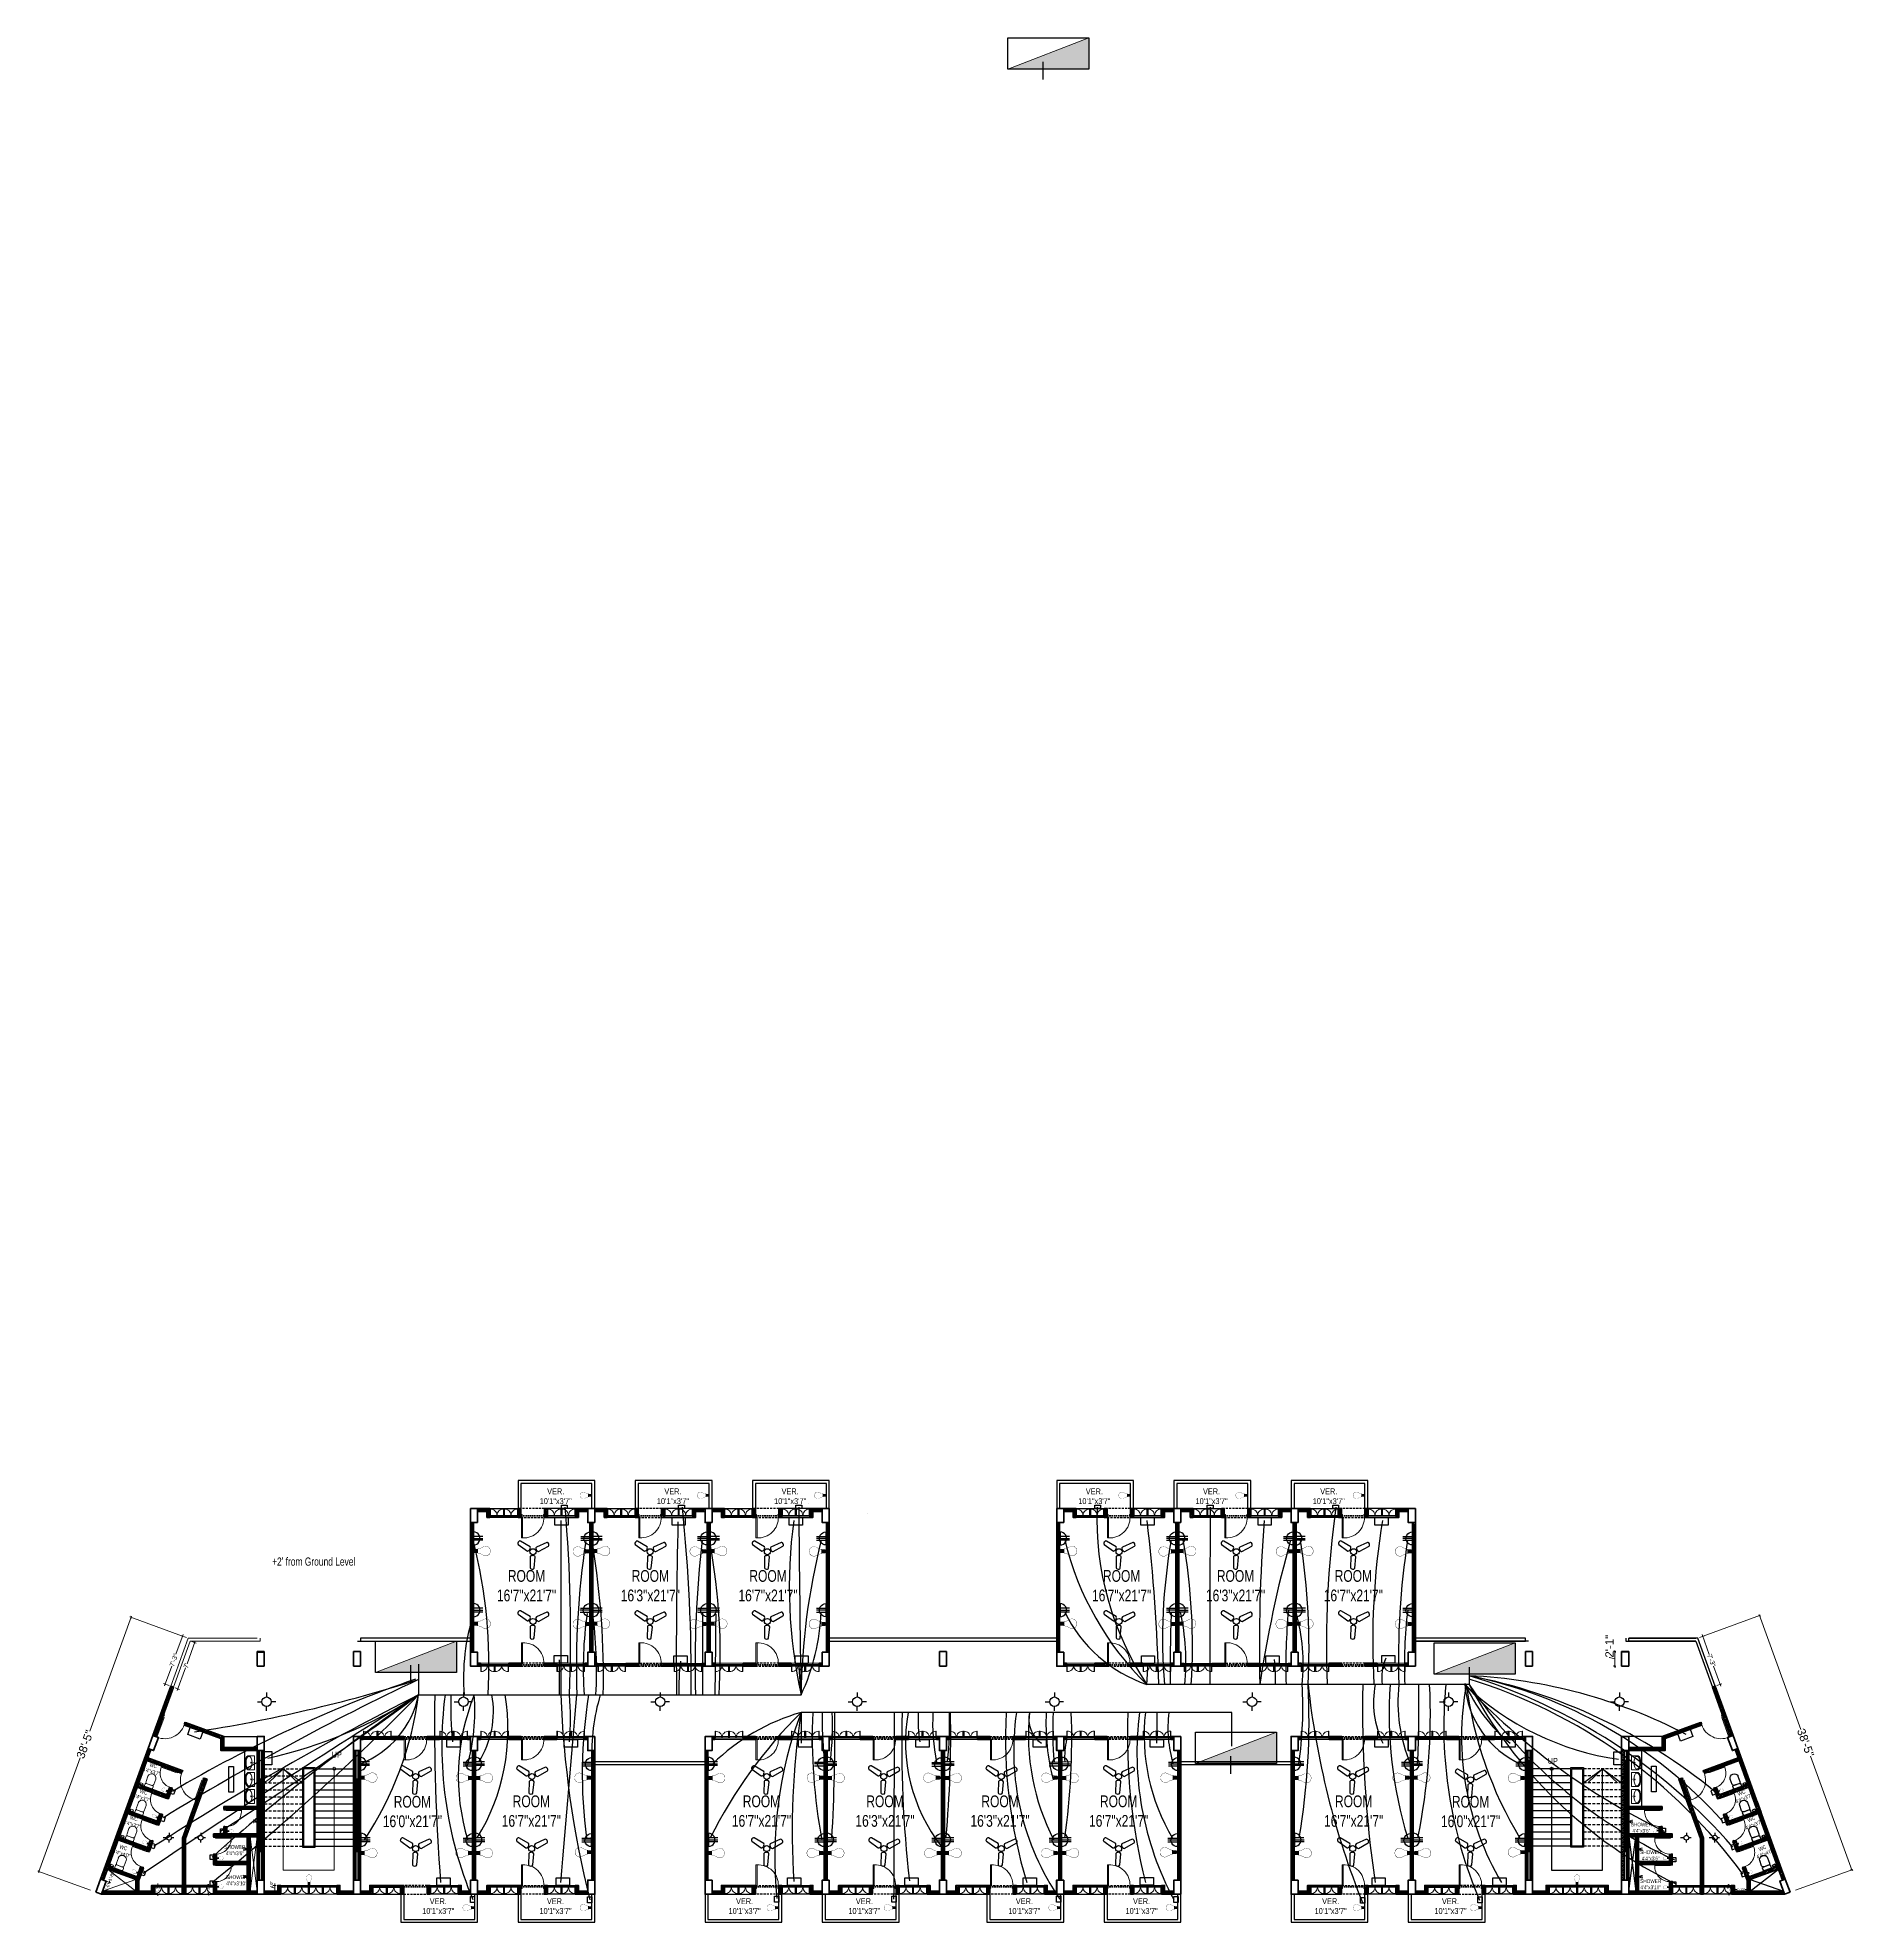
# Model space of a CAD drawing. Header units: inches. Extents: x -20263 to 10253, y -4567 to 3195.
# Drawn here: x -3617 to -519, y -21 to 3195 of the extents above; entities that cross this region are included whole.
import ezdxf

# ---------------------------------------------------------------- set-up
doc = ezdxf.new("R2010")
doc.units = ezdxf.units.IN
doc.header["$MEASUREMENT"] = 0
doc.linetypes.add('ACAD_ISO02W100', pattern=[15, 12, -3])
doc.linetypes.add('DASHED2', pattern=[0.375, 0.25, -0.125])
for name, color, linetype, lineweight in [('A-TEXT', 7, 'Continuous', 5), ('ar-DOOR-WOOD', 44, 'Continuous', 0), ('column', 1, 'Continuous', 50), ('Dimension', 18, 'Continuous', 9), ('illustr-TOILET FIXTURE', 171, 'Continuous', 0), ('Main Wall', 250, 'Continuous', 13), ('WALL_SEC_', 170, 'Continuous', 25), ('walll', 7, 'Continuous', 30), ('window', 160, 'Continuous', 9)]:
    doc.layers.add(name, color=color, linetype=linetype, lineweight=lineweight)
for name, color, linetype in [('BOX', 7, 'Continuous'), ('e conduit sdb to swicth', 160, 'Continuous'), ('Electrical Installation', 50, 'Continuous'), ('liveline', 1, 'Continuous'), ('plug ins', 7, 'Continuous')]:
    doc.layers.add(name, color=color, linetype=linetype)
doc.layers.add('hatch brick', color=32, linetype='Continuous', lineweight=0, transparency=0.4)
doc.styles.add('SIMPLE', font='romantic.ttf')
doc.styles.get("Standard").update_dxf_attribs({"font": 'arial.ttf'})
doc.dimstyles.new('Architectural', dxfattribs={"dimtxt": 14, "dimasz": 4, "dimexe": 2, "dimexo": 10, "dimgap": 0.09, "dimtad": 0, "dimdec": 0, "dimzin": 0, "dimdsep": 46, "dimlunit": 4, "dimtxsty": 'Standard', "dimblk": 'ARCHTICK', "dimcen": 0.09, "dimdle": 2, "dimclrd": 256, "dimclre": 256, "dimclrt": 256, "dimadec": 0, "dimazin": 0, "dimtfac": 1, "dimtdec": 0, "dimtofl": 0, "dimtmove": 1, "dimatfit": 2, "dimfxl": 12, "dimtolj": 1, "dimtzin": 0, "dimlwd": -1, "dimlwe": -1, "dimarcsym": 0})
doc.dimstyles.new('Architectural small', dxfattribs={"dimtxt": 8, "dimasz": 2, "dimexe": 3, "dimexo": 3, "dimgap": 0.09, "dimtad": 0, "dimdec": 0, "dimzin": 0, "dimdsep": 46, "dimlunit": 4, "dimtxsty": 'Standard', "dimblk": 'ARCHTICK', "dimcen": 0.09, "dimdle": 3, "dimclrd": 6, "dimclre": 6, "dimclrt": 5, "dimadec": 0, "dimazin": 0, "dimtfac": 1, "dimtdec": 0, "dimtofl": 0, "dimtmove": 1, "dimatfit": 2, "dimfxl": 12, "dimtolj": 1, "dimtzin": 0, "dimlwd": 18, "dimlwe": 18, "dimarcsym": 0})
pattern_1 = [(45, (-57401.1738, -18660.442), (-1.325825215, 1.325825215), [])]
pattern_2 = [(45, (-57470.1738, -18662.442), (-1.325825215, 1.325825215), [])]
pattern_3 = [(45, (-57484.6738, -18662.442), (-1.325825215, 1.325825215), [])]
pattern_4 = [(45, (-57468.9625, -18662.442), (-1.325825215, 1.325825215), [])]
pattern_5 = [(45, (-57475.1738, -18914.442), (-1.325825215, 1.325825215), [])]
pattern_6 = [(45, (-57356.1738, -18660.442), (-1.325825215, 1.325825215), [])]
pattern_7 = [(45, (-57466.6738, -18662.442), (-1.325825215, 1.325825215), [])]
pattern_8 = [(45, (-57473.6738, -18662.442), (-1.325825215, 1.325825215), [])]
pattern_9 = [(45, (-1501168.0352, -132548.724), (-1.3258252147, 1.3258252147), [])]
pattern_10 = [(45, (-1500768.0352, -132548.724), (-1.3258252147, 1.3258252147), [])]
pattern_11 = [(45, (-1500168.0352, -132548.724), (-1.3258252147, 1.3258252147), [])]
pattern_12 = [(45, (-1499768.0352, -132548.724), (-1.3258252147, 1.3258252147), [])]

# ---------------------------------------------------------------- blocks, each defined once
blk = doc.blocks.new('_ArchTick')
at = {"color": 0, "linetype": 'ByBlock', "const_width": 0.15}
blk.add_lwpolyline([(-0.5, -0.5), (0.5, 0.5)], dxfattribs=at)
blk = doc.blocks.new('*D94')
at = {"layer": 'Defpoints', "color": 0, "transparency": 16777216}
for p in [(-3359.9, 464.3), (-3614.8, 66.3), (-3517.3, 30.9)]:
    blk.add_point(p, dxfattribs=at)
at = {"layer": 'Dimension', "transparency": 16777216}
for p, q in [((-3456.7, 501.6), (-3527.8, 305.7)), ((-3369.3, 467.7), (-3459.2, 500.4)), ((-3615.4, 64.4), (-3544.3, 260.3)), ((-3526.7, 34.3), (-3616.6, 67))]:
    blk.add_line(p, q, dxfattribs=at)
at = {"layer": 'Dimension', "transparency": 16777216, "xscale": 4, "yscale": 4, "zscale": 4}
for p, rotation in [((-3457.3, 499.7), 70.0371155130217), ((-3614.8, 66.3), 250.0371155130217)]:
    blk.add_blockref('_ArchTick', p, dxfattribs=dict(at, rotation=rotation))
at = {"layer": 'Dimension', "transparency": 16777216, "insert": (-3536, 283), "char_height": 14, "attachment_point": 5, "rotation": 70.0371}
blk.add_mtext('\\A1;38\'-5"', dxfattribs=at)
blk = doc.blocks.new('*D95')
at = {"layer": 'Defpoints', "color": 0, "transparency": 16777216}
for p in [(-784.1, 464.3), (-521.5, 69.1), (-626.7, 30.9)]:
    blk.add_point(p, dxfattribs=at)
at = {"layer": 'Dimension', "transparency": 16777216}
for p, q in [((-774.7, 467.7), (-677, 503.2)), ((-679.6, 504.4), (-608.4, 308.5)), ((-520.8, 67.2), (-591.9, 263.1)), ((-617.3, 34.3), (-519.6, 69.8))]:
    blk.add_line(p, q, dxfattribs=at)
at = {"layer": 'Dimension', "transparency": 16777216, "xscale": 4, "yscale": 4, "zscale": 4}
for p, rotation in [((-678.9, 502.5), 109.9628844869782), ((-521.5, 69.1), 289.9628844869782)]:
    blk.add_blockref('_ArchTick', p, dxfattribs=dict(at, rotation=rotation))
at = {"layer": 'Dimension', "transparency": 16777216, "insert": (-600.2, 285.8), "char_height": 14, "attachment_point": 5, "rotation": 289.9629}
blk.add_mtext('\\A1;38\'-5"', dxfattribs=at)
blk = doc.blocks.new('*D96')
at = {"layer": 'Defpoints', "color": 0, "transparency": 16777216}
for p in [(-3356.4, 459.3), (-3348.8, 456.5), (-3385, 380.6)]:
    blk.add_point(p, dxfattribs=at)
at = {"layer": 'Dimension', "color": 6, "lineweight": 18, "transparency": 16777216}
for p, q in [((-3347.8, 459.3), (-3361.8, 420.7)), ((-3353.6, 458.3), (-3346, 455.5)), ((-3378.4, 375.1), (-3364.4, 413.7)), ((-3382.2, 379.6), (-3374.5, 376.9))]:
    blk.add_line(p, q, dxfattribs=at)
at = {"layer": 'Dimension', "color": 6, "lineweight": 18, "transparency": 16777216, "xscale": 2, "yscale": 2, "zscale": 2}
for p, rotation in [((-3348.8, 456.5), 70.03895655917337), ((-3377.4, 377.9), 250.0389565591734)]:
    blk.add_blockref('_ArchTick', p, dxfattribs=dict(at, rotation=rotation))
at = {"layer": 'Dimension', "color": 5, "transparency": 16777216, "insert": (-3363.1, 417.2), "char_height": 8, "attachment_point": 5, "rotation": 70.039}
blk.add_mtext("\\A1;7'", dxfattribs=at)
blk = doc.blocks.new('*D97')
at = {"layer": 'Defpoints', "color": 0, "transparency": 16777216}
for p in [(-784.1, 464.3), (-754.4, 382.3), (-746, 385.4)]:
    blk.add_point(p, dxfattribs=at)
at = {"layer": 'Dimension', "color": 6, "lineweight": 18, "transparency": 16777216}
for p, q in [((-781.3, 465.3), (-772.9, 468.4)), ((-776.7, 470.2), (-764.5, 436.4)), ((-744.9, 382.6), (-757.2, 416.3)), ((-751.5, 383.4), (-743.1, 386.4))]:
    blk.add_line(p, q, dxfattribs=at)
at = {"layer": 'Dimension', "color": 6, "lineweight": 18, "transparency": 16777216, "xscale": 2, "yscale": 2, "zscale": 2}
for p, rotation in [((-775.7, 467.3), 109.9610434408243), ((-746, 385.4), 289.9610434408243)]:
    blk.add_blockref('_ArchTick', p, dxfattribs=dict(at, rotation=rotation))
at = {"layer": 'Dimension', "color": 5, "transparency": 16777216, "insert": (-760.8, 426.4), "char_height": 8, "attachment_point": 5, "rotation": 289.961}
blk.add_mtext('\\A1;7\'-3"', dxfattribs=at)
blk = doc.blocks.new('*D98')
at = {"layer": 'Defpoints', "color": 0, "transparency": 16777216}
for p in [(-3359.9, 464.3), (-3399.2, 385.8), (-3389.7, 382.3)]:
    blk.add_point(p, dxfattribs=at)
at = {"layer": 'Dimension', "color": 6, "lineweight": 18, "transparency": 16777216}
for p, q in [((-3368.5, 470.6), (-3380.7, 436.8)), ((-3362.7, 465.3), (-3372.3, 468.8)), ((-3392.5, 383.4), (-3402.1, 386.8)), ((-3400.3, 383), (-3388, 416.7))]:
    blk.add_line(p, q, dxfattribs=at)
at = {"layer": 'Dimension', "color": 6, "lineweight": 18, "transparency": 16777216, "xscale": 2, "yscale": 2, "zscale": 2}
for p, rotation in [((-3369.5, 467.8), 70.0587109803053), ((-3399.2, 385.8), 250.0587109803053)]:
    blk.add_blockref('_ArchTick', p, dxfattribs=dict(at, rotation=rotation))
at = {"layer": 'Dimension', "color": 5, "transparency": 16777216, "insert": (-3384.4, 426.8), "char_height": 8, "attachment_point": 5, "rotation": 70.0587}
blk.add_mtext('\\A1;7\'-3"', dxfattribs=at)
blk = doc.blocks.new('*D99')
at = {"layer": 'Defpoints', "color": 0, "transparency": 16777216}
for p in [(-3211.8, 32.5), (-3207, 42.5), (-3207, 32.5)]:
    blk.add_point(p, dxfattribs=at)
at = {"layer": 'Dimension', "color": 6, "lineweight": 18, "transparency": 16777216}
for p, q in [((-3217.6, 39.2), (-3217.6, 39.4)), ((-3211.8, 37.5), (-3217.6, 39.2)), ((-3210, 42.5), (-3214.8, 42.5)), ((-3210, 32.5), (-3214.8, 32.5)), ((-3211.8, 45.5), (-3211.8, 29.5))]:
    blk.add_line(p, q, dxfattribs=at)
for p, rotation in [((-3211.8, 42.5), 90), ((-3211.8, 32.5), 270)]:
    blk.add_blockref('_ArchTick', p, dxfattribs=dict(at, rotation=rotation))
at = {"layer": 'Dimension', "color": 5, "transparency": 16777216, "insert": (-3217.6, 44.4), "char_height": 8, "attachment_point": 5, "rotation": 90}
blk.add_mtext('\\A1;{\\H0.66667x;10"}', dxfattribs=at)
blk = doc.blocks.new('*D100')
at = {"layer": 'Defpoints', "color": 0, "transparency": 16777216}
for p in [(-3506.1, 32.5), (-3499.8, 49.8), (-3494.4, 47.8)]:
    blk.add_point(p, dxfattribs=at)
at = {"layer": 'Dimension', "color": 6, "lineweight": 18, "transparency": 16777216}
for p, q in [((-3501.7, 27.7), (-3499.9, 32.7)), ((-3497, 48.8), (-3491.6, 46.8)), ((-3493.4, 50.7), (-3495.2, 45.7)), ((-3503.3, 31.5), (-3497.9, 29.5))]:
    blk.add_line(p, q, dxfattribs=at)
at = {"layer": 'Dimension', "color": 6, "lineweight": 18, "transparency": 16777216, "xscale": 2, "yscale": 2, "zscale": 2}
for p, rotation in [((-3494.4, 47.8), 70.03895655909592), ((-3500.7, 30.5), 250.0389565590959)]:
    blk.add_blockref('_ArchTick', p, dxfattribs=dict(at, rotation=rotation))
at = {"layer": 'Dimension', "color": 5, "transparency": 16777216, "insert": (-3497.6, 39.2), "char_height": 8, "attachment_point": 5, "rotation": 70.039}
blk.add_mtext('\\A1;{\\H0.66667x;1\'-6"}', dxfattribs=at)
blk = doc.blocks.new('*D101')
at = {"layer": 'Defpoints', "color": 0, "transparency": 16777216}
for p in [(-3497.7, 70.2), (-3487.6, 66.5), (-3504.5, 51.5)]:
    blk.add_point(p, dxfattribs=at)
at = {"layer": 'Dimension', "color": 6, "lineweight": 18, "transparency": 16777216}
for p, q in [((-3494.9, 69.2), (-3484.8, 65.5)), ((-3486.6, 69.3), (-3488.6, 63.7)), ((-3501.7, 50.5), (-3491.6, 46.8)), ((-3495.4, 45), (-3493.4, 50.7))]:
    blk.add_line(p, q, dxfattribs=at)
at = {"layer": 'Dimension', "color": 6, "lineweight": 18, "transparency": 16777216, "xscale": 2, "yscale": 2, "zscale": 2}
for p, rotation in [((-3487.6, 66.5), 70.00234317512712), ((-3494.4, 47.8), 250.0023431751271)]:
    blk.add_blockref('_ArchTick', p, dxfattribs=dict(at, rotation=rotation))
at = {"layer": 'Dimension', "color": 5, "transparency": 16777216, "insert": (-3491, 57.2), "char_height": 8, "attachment_point": 5, "rotation": 70.0023}
blk.add_mtext('\\A1;{\\H0.66667x;1\'-8"}', dxfattribs=at)
blk = doc.blocks.new('DOOR_45')
at = {"layer": 'ar-DOOR-WOOD'}
for p, q in [((-11008.7, 15426.4), (-11008.7, 15424.4)), ((-10968.7, 15426.4), (-11008.7, 15426.4)), ((-11008.7, 15424.4), (-10968.7, 15424.4)), ((-10968.7, 15427.4), (-10963.7, 15427.4)), ((-10968.7, 15427.4), (-10968.7, 15426.4)), ((-10968.7, 15424.4), (-10968.7, 15426.4)), ((-10968.7, 15426.4), (-10966.7, 15426.4)), ((-10966.7, 15426.4), (-10966.7, 15425.4)), ((-10966.7, 15425.4), (-10963.7, 15425.4)), ((-10963.7, 15427.4), (-10963.7, 15425.4)), ((-10968.7, 15382.4), (-10968.7, 15383.4)), ((-10968.7, 15383.4), (-10966.7, 15383.4)), ((-10968.7, 15382.4), (-10963.7, 15382.4)), ((-10966.7, 15384.4), (-10963.7, 15384.4)), ((-10966.7, 15383.4), (-10966.7, 15384.4)), ((-10963.7, 15382.4), (-10963.7, 15384.4))]:
    blk.add_line(p, q, dxfattribs=at)
for points in [[(-10968.7, 15426.4), (-11008.7, 15426.4), (-11008.7, 15424.4), (-10968.7, 15424.4)], [(-10963.7, 15427.4), (-10968.7, 15427.4), (-10968.7, 15426.4), (-10966.7, 15426.4), (-10966.7, 15425.4), (-10963.7, 15425.4)], [(-10968.7, 15383.4), (-10968.7, 15382.4), (-10963.7, 15382.4), (-10963.7, 15384.4), (-10966.7, 15384.4), (-10966.7, 15383.4)]]:
    blk.add_lwpolyline(points, close=True, dxfattribs=at)
blk.add_arc((-10969.9, 15422.3), 38.9, 176.9083, 271.677, dxfattribs=at)
blk = doc.blocks.new('DOOR_40')
at = {"layer": 'ar-DOOR-WOOD'}
for p, q in [((-11029, 15421), (-11064, 15421)), ((-11064, 15421), (-11064, 15419)), ((-11064, 15419), (-11029, 15419)), ((-11029, 15422), (-11024, 15422)), ((-11029, 15422), (-11029, 15421)), ((-11029, 15419), (-11029, 15421)), ((-11029, 15421), (-11027, 15421)), ((-11029, 15383), (-11027, 15383)), ((-11029, 15382), (-11029, 15383)), ((-11029, 15382), (-11024, 15382)), ((-11027, 15421), (-11027, 15420)), ((-11027, 15420), (-11024, 15420)), ((-11027, 15383), (-11027, 15384)), ((-11027, 15384), (-11024, 15384)), ((-11024, 15422), (-11024, 15420)), ((-11024, 15382), (-11024, 15384))]:
    blk.add_line(p, q, dxfattribs=at)
blk.add_arc((-11029, 15418), 34.8, 178.03, 270.3561, dxfattribs=at)
blk = doc.blocks.new('room 1')
h = blk.add_hatch()
h.set_pattern_fill('ANSI31', color=256, scale=15)
h.paths.add_polyline_path([(1498318, 133229), (1498318, 133219), (1498323, 133219), (1498323, 133234), (1498302, 133234), (1498302, 133229), (1498302, 133229)])
h = blk.add_hatch()
h.set_pattern_fill('ANSI31', color=256, scale=15)
h.paths.add_polyline_path([(1498474, 133229), (1498474, 133219), (1498469, 133219), (1498469, 133234), (1498490, 133234), (1498490, 133229), (1498490, 133229)])
at = {"layer": 'hatch brick'}
h = blk.add_hatch(dxfattribs=at)
h.set_pattern_fill('ANSI31', color=256, scale=15)
h.set_pattern_definition([(45, (69, 2), (-1.3258252147, 1.3258252147), [])])
h.paths.add_polyline_path([(1498376, 133234), (1498376, 133219), (1498376, 133219), (1498371, 133219), (1498371, 133234)])
h = blk.add_hatch(dxfattribs=at)
h.set_pattern_fill('ANSI31', color=256, scale=15)
h.set_pattern_definition([(45, (114, 2), (-1.3258252147, 1.3258252147), [])])
h.paths.add_polyline_path([(1498421, 133234), (1498421, 133219), (1498421, 133219), (1498416, 133219), (1498416, 133234)])
h = blk.add_hatch(dxfattribs=at)
h.set_pattern_fill('ANSI31', color=256, scale=15)
h.paths.add_polyline_path([(1498298.5, 132989), (1498293.5, 132989), (1498293.5, 133210), (1498298.5, 133210)])
h = blk.add_hatch(dxfattribs=at)
h.set_pattern_fill('ANSI31', color=256, scale=15)
h.paths.add_polyline_path([(1498493.5, 132989), (1498498.5, 132989), (1498498.5, 133210), (1498493.5, 133210)])
h = blk.add_hatch(dxfattribs=at)
h.set_pattern_fill('ANSI31', color=256, scale=15)
h.set_pattern_definition([(45, (-14.5, 0), (-1.3258252147, 1.3258252147), [])])
h.paths.add_polyline_path([(1498302, 132970), (1498307, 132970), (1498307, 132965), (1498302, 132965)])
h = blk.add_hatch(dxfattribs=at)
h.set_pattern_fill('ANSI31', color=256, scale=15)
h.set_pattern_definition([(45, (-5, -252), (-1.3258252147, 1.3258252147), [])])
h.paths.add_polyline_path([(1498376, 132970), (1498355, 132970), (1498355, 132965), (1498376, 132965)])
h = blk.add_hatch(dxfattribs=at)
h.set_pattern_fill('ANSI31', color=256, scale=15)
h.set_pattern_definition([(45, (1.2113, 4e-09), (-1.3258252147, 1.3258252147), [])])
h.paths.add_polyline_path([(1498437, 132970), (1498416, 132970), (1498416, 132965), (1498437, 132965)])
h = blk.add_hatch(dxfattribs=at)
h.set_pattern_fill('ANSI31', color=256, scale=15)
h.paths.add_polyline_path([(1498490, 132970), (1498485, 132970), (1498485, 132965), (1498490, 132965)])
for points in [[(1498323, 133234), (1498371, 133234), (1498371, 133219), (1498323, 133219)], [(1498469, 133234), (1498421, 133234), (1498421, 133219), (1498469, 133219)]]:
    blk.add_lwpolyline(points, close=True)
at = {"linetype": 'DASHED2', "ltscale": 15}
for points in [[(1498376, 133219), (1498416, 133219), (1498416, 133234), (1498376, 133234)], [(1498376, 132965), (1498416, 132965), (1498416, 132970), (1498376, 132970)]]:
    blk.add_lwpolyline(points, close=True, dxfattribs=at)
at = {"layer": 'Main Wall', "color": 1, "lineweight": 50}
for points in [[(1498302, 133210), (1498290, 133210), (1498290, 133234), (1498302, 133234), (1498302, 133210)], [(1498502, 133210), (1498490, 133210), (1498490, 133234), (1498502, 133234), (1498502, 133210)], [(1498302, 132965), (1498290, 132965), (1498290, 132989), (1498302, 132989), (1498302, 132965)], [(1498502, 132965), (1498490, 132965), (1498490, 132989), (1498502, 132989), (1498502, 132965)]]:
    blk.add_lwpolyline(points, dxfattribs=at)
at = {"layer": 'Main Wall', "lineweight": 35}
for points in [[(1498318, 133229), (1498318, 133219), (1498323, 133219), (1498323, 133234), (1498302, 133234), (1498302, 133229), (1498302, 133229), (1498302, 133229), (1498318, 133229)], [(1498474, 133229), (1498474, 133219), (1498469, 133219), (1498469, 133234), (1498490, 133234), (1498490, 133229), (1498490, 133229), (1498490, 133229), (1498474, 133229)], [(1498376, 132970), (1498376, 132970), (1498355, 132970), (1498355, 132965), (1498376, 132965), (1498376, 132970)]]:
    blk.add_lwpolyline(points, dxfattribs=at)
for points in [[(1498376, 133234), (1498376, 133219), (1498376, 133219), (1498376, 133219), (1498371, 133219), (1498371, 133234)], [(1498421, 133234), (1498421, 133219), (1498421, 133219), (1498421, 133219), (1498416, 133219), (1498416, 133234)], [(1498298.5, 132989), (1498293.5, 132989), (1498293.5, 133210), (1498298.5, 133210)], [(1498493.5, 132989), (1498498.5, 132989), (1498498.5, 133210), (1498493.5, 133210)], [(1498302, 132970), (1498307, 132970), (1498307, 132965), (1498302, 132965)], [(1498437, 132970), (1498416, 132970), (1498416, 132965), (1498437, 132965)], [(1498490, 132970), (1498485, 132970), (1498485, 132965), (1498490, 132965)]]:
    blk.add_lwpolyline(points, close=True, dxfattribs=at)
at = {"layer": 'Main Wall', "color": 150}
for points in [[(1498371, 133221), (1498323.6, 133221), (1498323.6, 133222), (1498371, 133222)], [(1498371, 133221), (1498323.6, 133221), (1498323.6, 133221.5), (1498371, 133221.5)], [(1498421, 133221), (1498468.4, 133221), (1498468.4, 133222), (1498421, 133222)], [(1498421, 133221), (1498468.4, 133221), (1498468.4, 133221.5), (1498421, 133221.5)], [(1498307, 132968), (1498354.4, 132968), (1498354.4, 132967), (1498307, 132967)], [(1498307, 132968), (1498354.4, 132968), (1498354.4, 132967.5), (1498307, 132967.5)], [(1498437.6, 132968), (1498484.4, 132968), (1498484.4, 132967), (1498437.6, 132967)], [(1498437.6, 132968), (1498484.4, 132968), (1498484.4, 132967.5), (1498437.6, 132967.5)]]:
    blk.add_lwpolyline(points, close=True, dxfattribs=at)
at = {"layer": 'Main Wall', "color": 150, "linetype": 'DASHED2', "ltscale": 10}
for points in [[(1498376, 133222), (1498416, 133222), (1498416, 133221), (1498376, 133221)], [(1498376, 133222), (1498416, 133222), (1498416, 133221.5), (1498376, 133221.5)], [(1498376, 132968), (1498416, 132968), (1498416, 132967), (1498376, 132967)], [(1498376, 132968), (1498416, 132968), (1498416, 132967.5), (1498376, 132967.5)]]:
    blk.add_lwpolyline(points, close=True, dxfattribs=at)
at = {"layer": 'Main Wall'}
for points in [[(1498307, 132965), (1498355, 132965), (1498355, 132970), (1498307, 132970)], [(1498437, 132965), (1498485, 132965), (1498485, 132970), (1498437, 132970)]]:
    blk.add_lwpolyline(points, close=True, dxfattribs=at)
at = {"layer": 'Main Wall', "extrusion": (0, 0, -1)}
for name, p, xscale, yscale, zscale, rotation in [('DOOR_40', (-1502949.7, 129913.8), 0.2999999999999545, 0.2999999999999545, -0.2999999999999545, 270), ('DOOR_40', (-1502973.7, 129913.8), 0.2999999999999545, 0.2999999999999545, -0.2999999999999545, 270), ('DOOR_45', (-1512089.3, 142969.6), -0.8888888888889142, 0.8888888888889142, -0.8888888888889142, 270), ('DOOR_40', (-1493818.3, 129913.8), -0.2999999999999545, 0.2999999999999545, -0.2999999999999545, 90), ('DOOR_40', (-1493842.3, 129913.8), -0.2999999999999545, 0.2999999999999545, -0.2999999999999545, 90), ('DOOR_45', (-1512089.3, 123219.5), 0.8888888888889142, 0.8888888888889142, -0.8888888888889142, 270), ('DOOR_40', (-1493704.3, 136275.3), 0.2999999999999545, 0.2999999999999545, -0.2999999999999545, 90), ('DOOR_40', (-1493728.3, 136275.3), 0.2999999999999545, 0.2999999999999545, -0.2999999999999545, 90), ('DOOR_40', (-1493834.3, 136275.3), 0.2999999999999545, 0.2999999999999545, -0.2999999999999545, 90), ('DOOR_40', (-1493858.3, 136275.3), 0.2999999999999545, 0.2999999999999545, -0.2999999999999545, 90)]:
    blk.add_blockref(name, p, dxfattribs=dict(at, xscale=xscale, yscale=yscale, zscale=zscale, rotation=rotation))
at = {"layer": 'Main Wall'}
for p, xscale, yscale, zscale, rotation in [((1493720.3, 129913.8), 0.2999999999999545, 0.2999999999999545, 0.2999999999999545, 270), ((1493744.3, 129913.8), 0.2999999999999545, 0.2999999999999545, 0.2999999999999545, 270), ((1503047.7, 129913.8), -0.2999999999999545, 0.2999999999999545, 0.2999999999999546, 90), ((1503071.7, 129913.8), -0.2999999999999545, 0.2999999999999545, 0.2999999999999546, 90), ((1502933.7, 136275.3), 0.2999999999999546, 0.2999999999999546, 0.2999999999999546, 90), ((1502957.7, 136275.3), 0.2999999999999546, 0.2999999999999546, 0.2999999999999546, 90), ((1503063.7, 136275.3), 0.2999999999999546, 0.2999999999999546, 0.2999999999999546, 90), ((1503087.7, 136275.3), 0.2999999999999546, 0.2999999999999546, 0.2999999999999546, 90)]:
    blk.add_blockref('DOOR_40', p, dxfattribs=dict(at, xscale=xscale, yscale=yscale, zscale=zscale, rotation=rotation))
blk = doc.blocks.new('T-FIX-027')
at = {"layer": 'illustr-TOILET FIXTURE'}
for p, q in [((-11843.8, 14568.9), (-11843.8, 14557.4)), ((-11843.8, 14568.9), (-11843.8, 14557.4)), ((-11843.8, 14568.9), (-11819.8, 14568.9)), ((-11843.8, 14568.9), (-11819.8, 14568.9)), ((-11819.8, 14568.9), (-11819.8, 14557.4)), ((-11819.8, 14568.9), (-11819.8, 14557.4))]:
    blk.add_line(p, q, dxfattribs=at)
for centre, radius in [((-11831.9, 14568.3), 0.508), ((-11831.9, 14568.3), 0.508), ((-11831.9, 14563.3), 0.762), ((-11831.9, 14563.3), 0.762)]:
    blk.add_circle(centre, radius, dxfattribs=at)
blk.add_ellipse((-11831.8, 14559.6), major_axis=(-10.9, 0), ratio=0.480383, dxfattribs=at)
blk.add_ellipse((-11831.8, 14559.6), major_axis=(-10.9, 0), ratio=0.480383, dxfattribs=at)
blk.add_ellipse((-11831.8, 14558.9), major_axis=(-12.4, 0), ratio=0.48498, start_param=6.528919, end_param=9.179045, dxfattribs=at)
blk.add_ellipse((-11831.8, 14558.9), major_axis=(-12.4, 0), ratio=0.48498, start_param=6.528919, end_param=9.179045, dxfattribs=at)
blk = doc.blocks.new('stair final')
for points in [[(82, 124), (82, -90), (-70, -90), (-70, 124)], [(-37.5, 124), (-37.5, -49), (49.5, -49), (49.5, 122.8)], [(17, 100), (49.5, 124), (82, 100)], [(24.2, 100), (49.5, 124)], [(49.5, 124), (75, 100)], [(82, -8), (82, -90)]]:
    blk.add_lwpolyline(points)
blk.add_lwpolyline([(-5, 126), (17, 126), (17, -10), (-5, -10)], close=True)
blk.add_circle((-37.5, 124), 2.49)
at = {"layer": 'BOX', "ltscale": 2000}
for p, q in [((-5, 124), (-70, 124)), ((-5, 112), (-70, 112)), ((-5, 100), (-70, 100)), ((-5, 88), (-70, 88)), ((-5, 76), (-70, 76)), ((-5, 64), (-70, 64)), ((-5, 52), (-70, 52)), ((-5, 40), (-70, 40)), ((-5, 28), (-70, 28)), ((-5, 16), (-70, 16)), ((-5, 4), (-70, 4)), ((-5, -8), (-70, -8)), ((0, -8), (-3, -8)), ((15, -8), (12, -8))]:
    blk.add_line(p, q, dxfattribs=at)
at = {"layer": 'BOX', "linetype": 'DASHED2', "ltscale": 20}
for p, q in [((82, 124), (17, 124)), ((82, 112), (17, 112)), ((82, 100), (17, 100)), ((82, 88), (17, 88)), ((82, 76), (17, 76)), ((82, 64), (17, 64)), ((82, 52), (17, 52)), ((82, 40), (17, 40)), ((82, 28), (17, 28)), ((82, 16), (17, 16)), ((82, 4), (17, 4)), ((82, -8), (17, -8))]:
    blk.add_line(p, q, dxfattribs=at)
at = {"layer": 'BOX', "ltscale": 2000}
for points in [[(17, 124), (17, -10), (-5, -10), (-5, 124)], [(-3, 124), (15, 124)]]:
    blk.add_lwpolyline(points, dxfattribs=at)
blk.add_lwpolyline([(15, 124), (15, -8), (-3, -8), (-3, 124)], close=True, dxfattribs=at)
blk = doc.blocks.new('wc')
at = {"linetype": 'Continuous'}
for p, q in [((17795, 10409.4), (17795, 10412.4)), ((17795.1, 10404.9), (17795.1, 10395.3)), ((17796.2, 10413.9), (17808.3, 10413.9)), ((17808.2, 10407.9), (17796.2, 10407.9)), ((17806.4, 10407.9), (17798.8, 10407.9)), ((17802.3, 10388.8), (17802.3, 10388.8)), ((17809.4, 10395.3), (17809.4, 10404.9)), ((17809.6, 10412.4), (17809.6, 10409.4))]:
    blk.add_line(p, q, dxfattribs=at)
for centre, radius, start, end in [((17796.2, 10412.7), 1.22, 92.839, 193.0763), ((17796.2, 10409.1), 1.22, 166.9235, 267.161), ((17798.7, 10404.3), 3.61, 88.6213, 170.3077), ((17802.2, 10395.9), 7.08, 184.6705, 270.7333), ((17802.4, 10395.9), 7.08, 269.2667, 355.3295), ((17806.4, 10404.9), 3, 0, 90), ((17808.2, 10409.2), 1.35, 271.2066, 6.2687), ((17808.3, 10412.6), 1.29, 350.3937, 88.0376)]:
    blk.add_arc(centre, radius, start, end, dxfattribs=at)
blk = doc.blocks.new('nap')
at = {"linetype": 'Continuous'}
for p, q in [((17810.9, 10411), (17810.9, 10413.6)), ((17810.9, 10413.6), (17817, 10413.6)), ((17811.7, 10411), (17810.9, 10411)), ((17811.7, 10410.2), (17811.7, 10411.9)), ((17812.2, 10412.4), (17815.8, 10412.4)), ((17815.8, 10409.7), (17812.2, 10409.7)), ((17816.3, 10411.9), (17816.3, 10410.2)), ((17817, 10411), (17816.3, 10411)), ((17817, 10413.6), (17817, 10411))]:
    blk.add_line(p, q, dxfattribs=at)
for centre, start, end in [((17812.2, 10411.9), 90, 180), ((17812.2, 10410.2), 180, 270), ((17815.8, 10411.9), 0, 90), ((17815.8, 10410.2), 270, 0)]:
    blk.add_arc(centre, 0.5, start, end, dxfattribs=at)
blk = doc.blocks.new('toilet stair block final')
h = blk.add_hatch()
h.set_pattern_fill('ANSI31', color=256, scale=15)
h.set_pattern_definition([(45, (1.7069, -4.6996), (-1.325825, 1.325825), [])])
h.paths.add_polyline_path([(145.1, -46.6), (150.1, -44.7), (150.1, -64.8), (145.1, -64.8)])
at = {"layer": 'hatch brick'}
h = blk.add_hatch(dxfattribs=at)
h.set_pattern_fill('ANSI31', color=256, scale=15)
h.paths.add_polyline_path([(86, 283.3), (116.4, 199.4), (121.1, 201.1), (90.6, 285)])
h = blk.add_hatch(dxfattribs=at)
h.set_pattern_fill('ANSI31', color=256, scale=15)
edge = h.paths.add_edge_path()
edge.add_line((67, 218.3), (65.3, 223))
edge.add_line((65.3, 223), (0, 199.2))
edge.add_line((0, 199.2), (0, 180.2))
edge.add_line((0, 180.2), (-57, 180.2))
edge.add_line((-57, 180.2), (-57, 175.2))
edge.add_line((-57, 175.2), (5, 175.2))
edge.add_line((5, 175.2), (5, 195.7))
edge.add_line((5, 195.7), (67, 218.3))
h = blk.add_hatch(dxfattribs=at)
h.set_pattern_fill('ANSI31', color=256, scale=15)
h.paths.add_polyline_path([(-233, 175.2), (-233, -45.8), (-229, -45.8), (-229, 175.2)])
h = blk.add_hatch(dxfattribs=at)
h.set_pattern_fill('ANSI31', color=256, scale=15)
h.set_pattern_definition([(45, (7, 0), (-1.325825, 1.325825), [])])
h.paths.add_polyline_path([(-225, 175.2), (-225, -45.8), (-221, -45.8), (-221, 175.2)])
h = blk.add_hatch(dxfattribs=at)
h.set_pattern_fill('ANSI31', color=256, scale=15)
h.set_pattern_definition([(45, (164, 0), (-1.325825, 1.325825), [])])
h.paths.add_polyline_path([(-69, 175.2), (-69, -45.8), (-65, -45.8), (-65, 175.2)])
h = blk.add_hatch(dxfattribs=at)
h.set_pattern_fill('ANSI31', color=256, scale=15)
h.paths.add_polyline_path([(-61, 175.2), (-61, -45.8), (-57, -45.8), (-57, 175.2)])
h = blk.add_hatch(dxfattribs=at)
h.set_pattern_fill('ANSI31', color=256, scale=15)
h.set_pattern_definition([(45, (-1.4041, 77.1201), (-1.325825, 1.325825), [])])
h.paths.add_polyline_path([(131.5, 158.1), (72.7, 136.7), (71, 141.4), (129.8, 162.8)])
h = blk.add_hatch(dxfattribs=at)
h.set_pattern_fill('ANSI31', color=256, scale=15)
edge = h.paths.add_edge_path()
edge.add_line((28.7, 126.1), (33.4, 127.8))
edge.add_line((33.4, 127.8), (70.4, 25.9))
edge.add_line((70.4, 25.9), (70.4, -69.8))
edge.add_line((70.4, -69.8), (65.4, -69.8))
edge.add_line((65.4, -69.8), (65.4, 25.1))
edge.add_line((65.4, 25.1), (28.7, 126.1))
h = blk.add_hatch(dxfattribs=at)
h.set_pattern_fill('ANSI31', color=256, scale=15)
h.set_pattern_definition([(45, (-1.0627, 76.1802), (-1.325825, 1.325825), [])])
edge = h.paths.add_edge_path()
edge.add_line((94.3, 93.5), (88.1, 110.4))
edge.add_line((88.1, 110.4), (92.8, 112.1))
edge.add_line((92.8, 112.1), (97.3, 99.9))
edge.add_line((97.3, 99.9), (146.1, 117.6))
edge.add_line((146.1, 117.6), (147.8, 112.9))
edge.add_line((147.8, 112.9), (94.3, 93.5))
h = blk.add_hatch(dxfattribs=at)
h.set_pattern_fill('ANSI31', color=256, scale=15)
h.paths.add_polyline_path([(0, 80), (0, 75), (-57, 75), (-57, 80)])
h = blk.add_hatch(dxfattribs=at)
h.set_pattern_fill('ANSI31', color=256, scale=15)
h.set_pattern_definition([(45, (15.3236, 31.0638), (-1.325825, 1.325825), [])])
edge = h.paths.add_edge_path()
edge.add_line((110.7, 48.4), (104.5, 65.3))
edge.add_line((104.5, 65.3), (109.2, 67))
edge.add_line((109.2, 67), (113.7, 54.8))
edge.add_line((113.7, 54.8), (162.5, 72.5))
edge.add_line((162.5, 72.5), (164.2, 67.8))
edge.add_line((164.2, 67.8), (110.7, 48.4))
h = blk.add_hatch(dxfattribs=at)
h.set_pattern_fill('ANSI31', color=256, scale=15)
h.set_pattern_definition([(45, (-56625.152, -18759.7349), (-1.325825215, 1.325825215), [])])
edge = h.paths.add_edge_path()
edge.add_line((157.4, 86.6), (162.1, 88.3))
edge.add_line((162.1, 88.3), (168.9, 69.5))
edge.add_line((168.9, 69.5), (164.2, 67.8))
edge.add_line((164.2, 67.8), (157.4, 86.6))
h = blk.add_hatch(dxfattribs=at)
h.set_pattern_fill('ANSI31', color=256, scale=15)
h.paths.add_polyline_path([(0, 28), (-57, 28), (-57, 33), (-5, 33), (-5, 45), (0, 45), (0, 33), (17.4, 33), (17.4, 28)])
h = blk.add_hatch(dxfattribs=at)
h.set_pattern_fill('ANSI31', color=256, scale=15)
h.paths.add_polyline_path([(-45, -64.8), (-40, -64.8), (-40, 28), (-45, 28)])
h = blk.add_hatch(dxfattribs=at)
h.set_pattern_fill('ANSI31', color=256, scale=15)
h.set_pattern_definition([(45, (15.3236, 31.0638), (-1.325825, 1.325825), [])])
h.paths.add_polyline_path([(125.3, 8), (120.9, 20.2), (125.6, 21.9), (130, 9.7), (178.9, 27.4), (180.6, 22.7), (127, 3.3)])
h = blk.add_hatch(dxfattribs=at)
h.set_pattern_fill('ANSI31', color=256, scale=15)
h.set_pattern_definition([(45, (17.4023, 0), (-1.325825, 1.325825), [])])
h.paths.add_polyline_path([(-40, -14), (12.4, -14), (12.4, -2), (17.4, -2), (17.4, -19), (-40, -19)])
h = blk.add_hatch(dxfattribs=at)
h.set_pattern_fill('ANSI31', color=256, scale=15)
h.set_pattern_definition([(45, (33.4168, -18.7522), (-1.325825, 1.325825), [])])
h.paths.add_polyline_path([(143.4, -41.9), (137.3, -24.9), (142, -23.2), (148.1, -40.2), (197, -22.4), (198.7, -27.1), (145.1, -46.6)])
h = blk.add_hatch(dxfattribs=at)
h.set_pattern_fill('ANSI31', color=256, scale=15)
h.paths.add_polyline_path([(201.7, -20.7), (197, -22.4), (205.5, -45.8), (210.2, -44.1)])
h = blk.add_hatch(dxfattribs=at)
h.set_pattern_fill('ANSI31', color=256, scale=15)
h.paths.add_polyline_path([(-193, -64.8), (-193, -54.8), (-198, -54.8), (-198, -64.8), (-221, -64.8), (-221, -69.8), (-193, -69.8)])
h = blk.add_hatch(dxfattribs=at)
h.set_pattern_fill('ANSI31', color=256, scale=15)
h.paths.add_polyline_path([(-97, -64.8), (-97, -69.8), (-69, -69.8), (-69, -64.8), (-92, -64.8), (-92, -54.8), (-97, -54.8)])
h = blk.add_hatch(dxfattribs=at)
h.set_pattern_fill('ANSI31', color=256, scale=15)
h.paths.add_polyline_path([(12.4, -64.8), (0, -64.8), (-57, -64.8), (-57, -69.8), (17.4, -69.8), (17.4, -49), (12.4, -49)])
h = blk.add_hatch(dxfattribs=at)
h.set_pattern_fill('ANSI31', color=256, scale=15)
h.paths.add_polyline_path([(118.4, -54.8), (123.4, -54.8), (123.4, -64.8), (207.1, -64.8), (208.9, -69.8), (118.4, -69.8)])
for points in [[(-62, 367), (-62, 362), (57.4, 362), (86, 283.3)], [(90.6, 285), (60.9, 367), (-57, 367)], [(-229, 175.2), (-225, -45.8)], [(-229, -45.8), (-225, 175.2)], [(-65, -45.8), (-61, 175.2)], [(-65, 175.2), (-61, -45.8)], [(-57, 28), (-45, -64.8)], [(-57, -64.8), (-45, 28)], [(150.1, -64.8), (198.7, -27.1)], [(150.1, -44.7), (207.1, -64.8)]]:
    blk.add_lwpolyline(points)
at = {"color": 0, "lineweight": 50}
for points in [[(86, 283.3), (116.4, 199.4), (121.1, 201.1), (90.6, 285), (86, 283.3)], [(67, 218.3), (65.3, 223), (0, 199.2), (0, 180.2), (-57, 180.2), (-57, 175.2), (5, 175.2), (5, 195.7), (67, 218.3)], [(124.6, 176.9), (197, -22.4), (201.7, -20.7), (129.3, 178.6)], [(28.7, 126.1), (33.4, 127.8), (70.4, 25.9), (70.4, -69.8), (65.4, -69.8), (65.4, 25.1), (28.7, 126.1)], [(94.3, 93.5), (88.1, 110.4), (92.8, 112.1), (97.3, 99.9), (146.1, 117.6), (147.8, 112.9), (94.3, 93.5), (94.3, 93.5)], [(0, 80), (0, 75), (-57, 75), (-57, 80), (0, 80)], [(110.7, 48.4), (104.5, 65.3), (109.2, 67), (113.7, 54.8), (162.5, 72.5), (164.2, 67.8), (110.7, 48.4), (110.7, 48.4)], [(157.4, 86.6), (162.1, 88.3), (168.9, 69.5), (164.2, 67.8), (157.4, 86.6)], [(0, 28), (-57, 28), (-57, 33), (-5, 33), (-5, 45), (0, 45), (0, 33), (17.4, 33), (17.4, 28), (0, 28)], [(125.3, 8), (120.9, 20.2), (125.6, 21.9), (130, 9.7), (178.9, 27.4), (180.6, 22.7), (127, 3.3), (125.3, 8)], [(143.4, -41.9), (137.3, -24.9), (142, -23.2), (148.1, -40.2), (197, -22.4), (198.7, -27.1), (145.1, -46.6), (143.4, -41.9)], [(12.4, -64.8), (0, -64.8), (0, -64.8), (-57, -64.8), (-57, -69.8), (17.4, -69.8), (17.4, -69.8), (17.4, -49), (12.4, -49), (12.4, -64.8)]]:
    blk.add_lwpolyline(points, dxfattribs=at)
at = {"color": 1, "lineweight": 50}
blk.add_lwpolyline([(-57, 175.2), (-69, 175.2), (-69, 199.2), (-57, 199.2), (-57, 175.2)], dxfattribs=at)
for points in [[(129.3, 178.6), (121.1, 201.1), (111.7, 197.7), (119.9, 175.1)], [(218.3, -66.4), (210.2, -44.1), (200.8, -47.5), (208.9, -69.8)]]:
    blk.add_lwpolyline(points, close=True, dxfattribs=at)
at = {"color": 0, "lineweight": 50}
for points in [[(-61, 175.2), (-61, -45.8), (-57, -45.8), (-57, 175.2)], [(131.5, 158.1), (72.7, 136.7), (71, 141.4), (129.8, 162.8)], [(147.8, 112.9), (94.3, 93.5), (92.6, 98.2), (146.1, 117.6)], [(-45, -64.8), (-40, -64.8), (-40, 28), (-45, 28)], [(-40, -14), (12.4, -14), (12.4, -2), (17.4, -2), (17.4, -19), (-40, -19)], [(201.7, -20.7), (197, -22.4), (205.5, -45.8), (210.2, -44.1)], [(-193, -64.8), (-193, -54.8), (-198, -54.8), (-198, -64.8), (-221, -64.8), (-221, -69.8), (-193, -69.8)], [(-97, -64.8), (-97, -69.8), (-69, -69.8), (-69, -64.8), (-92, -64.8), (-92, -54.8), (-97, -54.8)], [(118.4, -54.8), (118.4, -54.8), (123.4, -54.8), (123.4, -64.8), (207.1, -64.8), (208.9, -69.8), (118.4, -69.8)], [(145.1, -46.6), (150.1, -44.7), (150.1, -64.8), (145.1, -64.8)]]:
    blk.add_lwpolyline(points, close=True, dxfattribs=at)
blk.add_lwpolyline([(-193, -69.8), (-97, -69.8), (-97, -54.8), (-193, -54.8)], close=True)
at = {"layer": 'BOX', "ltscale": 2000}
for p, q in [((0, 199.2), (-57, 199.2)), ((-57, 175.2), (-57, 80.2)), ((-35, 175.2), (-35, 80.2))]:
    blk.add_line(p, q, dxfattribs=at)
for points in [[(65.4, -69.8), (17.4, -69.8), (17.4, -54.8), (65.4, -54.8)], [(118.4, -69.8), (70.4, -69.8), (70.4, -54.8), (118.4, -54.8)]]:
    blk.add_lwpolyline(points, close=True, dxfattribs=at)
at = {"layer": 'Main Wall', "color": 1, "lineweight": 50}
for points in [[(-233, 175.2), (-221, 175.2), (-221, 199.2), (-233, 199.2), (-233, 175.2)], [(-233, -69.8), (-221, -69.8), (-221, -45.8), (-233, -45.8), (-233, -69.8)], [(-69, -69.8), (-57, -69.8), (-57, -45.8), (-69, -45.8), (-69, -69.8)]]:
    blk.add_lwpolyline(points, dxfattribs=at)
at = {"layer": 'Main Wall', "color": 0, "lineweight": 50}
for points in [[(-233, 175.2), (-233, -45.8), (-229, -45.8), (-229, 175.2)], [(-225, 175.2), (-225, -45.8), (-221, -45.8), (-221, 175.2)], [(-69, 175.2), (-69, -45.8), (-65, -45.8), (-65, 175.2)]]:
    blk.add_lwpolyline(points, close=True, dxfattribs=at)
at = {"layer": 'window', "ltscale": 2000}
for points in [[(158.8, 87.1), (126, 177.4)], [(159.8, 87.5), (127, 177.7)], [(160.7, 87.8), (127.9, 178.1)], [(198.4, -21.9), (165.6, 68.3)], [(199.4, -21.6), (166.6, 68.7)], [(200.3, -21.2), (167.5, 69)]]:
    blk.add_lwpolyline(points, dxfattribs=at)
at = {"extrusion": (0, 0, -1)}
for p, xscale, yscale, zscale, rotation in [((16117.3, 4701.4), 0.8888892124533201, 0.8888892124533201, -0.8888892124533201, 69.99006771556789), ((3281.1, -12023.7), 0.6666666666666669, 0.6666666666666669, -0.6666666666666669, 340.0389565718659), ((3264.7, -12068.8), 0.6666666666666669, 0.6666666666666669, -0.6666666666666669, 340.0389565718659), ((3248.3, -12113.9), 0.6666666666666669, 0.6666666666666669, -0.6666666666666669, 340.0389565718659), ((3231.9, -12159.1), 0.6666666666666669, 0.6666666666666669, -0.6666666666666669, 340.0389565718659)]:
    blk.add_blockref('DOOR_45', p, dxfattribs=dict(at, xscale=xscale, yscale=yscale, zscale=zscale, rotation=rotation))
blk.add_blockref('stair final', (-151, 20.2))
at = {"extrusion": (0, 0, -1), "zscale": -1, "rotation": 160.0389565718658}
for name, p in [('wc', (20158.8, 3822.4)), ('nap', (20157.4, 3822.6)), ('wc', (20142.4, 3777.3)), ('nap', (20141, 3777.5)), ('wc', (20126.4, 3733.1)), ('nap', (20125, 3733.3)), ('wc', (20108.3, 3683.3)), ('nap', (20106.9, 3683.5))]:
    blk.add_blockref(name, p, dxfattribs=at)
at = {"xscale": 0.666666606798147, "yscale": 0.666666606798147, "zscale": 0.666666606798147}
for p in [(7309.2, -10210), (7326.6, -10257), (7326.6, -10304)]:
    blk.add_blockref('DOOR_45', p, dxfattribs=at)
at = {"layer": 'illustr-TOILET FIXTURE', "extrusion": (0, 0, -1), "zscale": -1, "rotation": 270}
for p in [(-14516.5, -11677.4), (-14516.5, -11705.9), (-14516.5, -11734.8)]:
    blk.add_blockref('T-FIX-027', p, dxfattribs=at)
at = {"layer": 'Main Wall', "xscale": 0.888888888888914, "yscale": 0.888888888888914, "zscale": 0.888888888888914, "rotation": 109.9621850072985}
blk.add_blockref('DOOR_45', (9595.7, 13969.5), dxfattribs=at)
blk = doc.blocks.new('ftt')
at = {"layer": 'plug ins', "linetype": 'Continuous'}
for p, q in [((76688.2, 107266.8), (76688.1, 107267.1)), ((76688.2, 107266.8), (76688.1, 107267.1)), ((76688.3, 107266.5), (76688.2, 107266.7)), ((76688.3, 107266.5), (76688.2, 107266.7)), ((76688.4, 107266.1), (76688.3, 107266.3)), ((76688.4, 107266.1), (76688.3, 107266.3)), ((76688.8, 107266.8), (76688.7, 107267.1)), ((76688.9, 107266.5), (76688.8, 107266.7)), ((76689, 107266.1), (76688.9, 107266.3)), ((76689, 107264.7), (76688.9, 107264.9)), ((76689, 107264.7), (76688.9, 107264.9)), ((76689.1, 107264.3), (76689, 107264.6)), ((76689.1, 107264.3), (76689, 107264.6)), ((76689.3, 107264), (76689.2, 107264.2)), ((76689.3, 107264), (76689.2, 107264.2)), ((76689.3, 107266.8), (76689.3, 107267.1)), ((76689.4, 107264.7), (76689.3, 107264.9)), ((76689.4, 107263.6), (76689.3, 107263.8)), ((76689.4, 107263.6), (76689.3, 107263.8)), ((76689.4, 107266.5), (76689.4, 107266.7)), ((76689.5, 107266.1), (76689.4, 107266.3)), ((76689.5, 107264.3), (76689.4, 107264.6)), ((76689.4, 107263.5), (76691.4, 107263.5)), ((76690.1, 107261.8), (76689.4, 107263.5)), ((76690.1, 107261.9), (76689.4, 107263.5)), ((76690.1, 107261.9), (76689.4, 107263.5)), ((76689.6, 107264), (76689.5, 107264.2)), ((76689.7, 107263.6), (76689.6, 107263.8)), ((76689.7, 107264.7), (76689.7, 107264.9)), ((76689.8, 107264.3), (76689.8, 107264.6)), ((76689.9, 107264), (76689.8, 107264.2)), ((76689.9, 107266.8), (76689.9, 107267.1)), ((76689.9, 107266.5), (76689.9, 107266.7)), ((76690, 107266.1), (76689.9, 107266.3)), ((76689.9, 107263.6), (76689.9, 107263.8)), ((76690.1, 107264.7), (76690.1, 107264.9)), ((76690.1, 107264.3), (76690.1, 107264.6)), ((76690.2, 107264), (76690.1, 107264.2)), ((76690.1, 107261.9), (76690.1, 107260.9)), ((76690.2, 107263.6), (76690.2, 107263.8)), ((76690.4, 107266.8), (76690.4, 107267.1)), ((76690.4, 107266.5), (76690.4, 107266.7)), ((76690.4, 107266.1), (76690.4, 107266.3)), ((76690.4, 107264.7), (76690.4, 107264.9)), ((76690.4, 107264.3), (76690.4, 107264.6)), ((76690.4, 107264), (76690.4, 107264.2)), ((76690.4, 107263.6), (76690.4, 107263.8)), ((76690.7, 107264), (76690.7, 107264.2)), ((76690.7, 107263.6), (76690.7, 107263.8)), ((76690.8, 107264.7), (76690.8, 107264.9)), ((76690.8, 107264.3), (76690.8, 107264.6)), ((76690.8, 107261.8), (76691.4, 107263.5)), ((76690.8, 107261.8), (76690.8, 107260.9)), ((76690.9, 107266.1), (76690.9, 107266.3)), ((76690.9, 107263.6), (76691, 107263.8)), ((76691, 107266.8), (76691, 107267.1)), ((76691, 107266.5), (76691, 107266.7)), ((76691, 107264), (76691.1, 107264.2)), ((76691.1, 107264.7), (76691.2, 107264.9)), ((76691.1, 107264.3), (76691.1, 107264.6)), ((76691.2, 107263.6), (76691.3, 107263.8)), ((76691.3, 107264), (76691.4, 107264.2)), ((76691.4, 107266.1), (76691.5, 107266.3)), ((76691.4, 107264.3), (76691.5, 107264.6)), ((76691.5, 107266.8), (76691.6, 107267.1)), ((76691.5, 107266.5), (76691.5, 107266.7)), ((76691.5, 107264.7), (76691.6, 107264.9)), ((76691.5, 107263.6), (76691.6, 107263.8)), ((76691.6, 107264), (76691.7, 107264.2)), ((76691.8, 107264.3), (76691.9, 107264.6)), ((76691.9, 107266.1), (76692, 107266.3)), ((76691.9, 107264.7), (76692, 107264.9)), ((76692, 107266.5), (76692.1, 107266.7)), ((76692.1, 107266.8), (76692.2, 107267.1)), ((76692.4, 107266.1), (76692.5, 107266.3)), ((76692.6, 107266.5), (76692.7, 107266.7)), ((76692.7, 107266.8), (76692.8, 107267.1))]:
    blk.add_line(p, q, dxfattribs=at)
blk = doc.blocks.new('drter')
at = {"layer": 'plug ins', "rotation": 90}
blk.add_blockref('ftt', (183966.3, 30586.3), dxfattribs=at)
blk = doc.blocks.new('*D102')
at = {"layer": 'Defpoints', "color": 0, "transparency": 16777216}
for p in [(-3417.4, 42.5), (-3417.4, 27.5), (-3411.7, 27.5)]:
    blk.add_point(p, dxfattribs=at)
at = {"layer": 'Dimension', "color": 6, "lineweight": 18, "transparency": 16777216}
for p, q in [((-3414.4, 42.5), (-3408.7, 42.5)), ((-3411.7, 45.5), (-3411.7, 41.9)), ((-3414.4, 27.5), (-3408.7, 27.5)), ((-3411.7, 24.5), (-3411.7, 28))]:
    blk.add_line(p, q, dxfattribs=at)
at = {"layer": 'Dimension', "color": 6, "lineweight": 18, "transparency": 16777216, "xscale": 2, "yscale": 2, "zscale": 2}
for p, rotation in [((-3411.7, 42.5), 90), ((-3411.7, 27.5), 270)]:
    blk.add_blockref('_ArchTick', p, dxfattribs=dict(at, rotation=rotation))
at = {"layer": 'Dimension', "color": 5, "transparency": 16777216, "insert": (-3411.7, 35), "char_height": 8, "attachment_point": 5, "rotation": 90}
blk.add_mtext('\\A1;{\\H0.66667x;1\'-3"}', dxfattribs=at)
blk = doc.blocks.new('*D103')
at = {"layer": 'Defpoints', "color": 0, "transparency": 16777216}
for p in [(-3316.4, 42.5), (-3325.1, 27.5), (-3316.4, 27.5)]:
    blk.add_point(p, dxfattribs=at)
at = {"layer": 'Dimension', "transparency": 16777216}
for p, q in [((-3326.4, 42.5), (-3327.1, 42.5)), ((-3325.1, 44.5), (-3325.1, 40.2)), ((-3326.4, 27.5), (-3327.1, 27.5)), ((-3325.1, 25.5), (-3325.1, 29.8))]:
    blk.add_line(p, q, dxfattribs=at)
at = {"layer": 'Dimension', "transparency": 16777216, "xscale": 4, "yscale": 4, "zscale": 4}
for p, rotation in [((-3325.1, 42.5), 90), ((-3325.1, 27.5), 270)]:
    blk.add_blockref('_ArchTick', p, dxfattribs=dict(at, rotation=rotation))
at = {"layer": 'Dimension', "transparency": 16777216, "insert": (-3325.1, 35), "char_height": 14, "attachment_point": 5, "rotation": 90}
blk.add_mtext('\\A1;{\\H0.28571x;1\'-3"}', dxfattribs=at)
blk = doc.blocks.new('*D104')
at = {"layer": 'Defpoints', "color": 0, "transparency": 16777216}
for p in [(-726.6, 42.5), (-731.2, 27.5), (-726.6, 27.5)]:
    blk.add_point(p, dxfattribs=at)
at = {"layer": 'Dimension', "transparency": 16777216}
for p, q in [((-736.6, 42.5), (-733.2, 42.5)), ((-731.2, 44.5), (-731.2, 41.5)), ((-736.6, 27.5), (-733.2, 27.5)), ((-731.2, 25.5), (-731.2, 28.5))]:
    blk.add_line(p, q, dxfattribs=at)
at = {"layer": 'Dimension', "transparency": 16777216, "xscale": 4, "yscale": 4, "zscale": 4}
for p, rotation in [((-731.2, 42.5), 90), ((-731.2, 27.5), 270)]:
    blk.add_blockref('_ArchTick', p, dxfattribs=dict(at, rotation=rotation))
at = {"layer": 'Dimension', "transparency": 16777216, "insert": (-731.2, 35), "char_height": 14, "attachment_point": 5, "rotation": 90}
blk.add_mtext('\\A1;{\\H0.35714x;1\'-3"}', dxfattribs=at)
blk = doc.blocks.new('*D105')
at = {"layer": 'Defpoints', "color": 0, "transparency": 16777216}
for p in [(-721.6, 32.5), (-699.9, 35.5), (-699.9, 32.5)]:
    blk.add_point(p, dxfattribs=at)
at = {"layer": 'Dimension', "transparency": 16777216}
for p, q in [((-723.6, 35.5), (-717.5, 35.5)), ((-721.6, 42.5), (-721.6, 37.5)), ((-697.9, 35.5), (-704, 35.5)), ((-699.9, 42.5), (-699.9, 37.5))]:
    blk.add_line(p, q, dxfattribs=at)
at = {"layer": 'Dimension', "transparency": 16777216, "xscale": 4, "yscale": 4, "zscale": 4, "rotation": 180}
blk.add_blockref('_ArchTick', (-721.6, 35.5), dxfattribs=at)
at = {"layer": 'Dimension', "transparency": 16777216, "xscale": 4, "yscale": 4, "zscale": 4}
blk.add_blockref('_ArchTick', (-699.9, 35.5), dxfattribs=at)
at = {"layer": 'Dimension', "transparency": 16777216, "insert": (-710.7, 35.5), "char_height": 14, "attachment_point": 5}
blk.add_mtext('\\A1;{\\H0.28571x;1\'-10"}', dxfattribs=at)
blk = doc.blocks.new('*D106')
at = {"layer": 'Defpoints', "color": 0, "transparency": 16777216}
for p in [(-925.8, 441.3), (-914, 441.3), (-914, 416.3)]:
    blk.add_point(p, dxfattribs=at)
at = {"layer": 'Dimension', "transparency": 16777216}
for p, q in [((-934.9, 431.5), (-934.9, 431.7)), ((-925.8, 428.8), (-934.9, 431.5)), ((-924, 441.3), (-927.8, 441.3)), ((-925.8, 414.3), (-925.8, 443.3)), ((-924, 416.3), (-927.8, 416.3))]:
    blk.add_line(p, q, dxfattribs=at)
at = {"layer": 'Dimension', "transparency": 16777216, "xscale": 4, "yscale": 4, "zscale": 4}
for p, rotation in [((-925.8, 441.3), 90), ((-925.8, 416.3), 270)]:
    blk.add_blockref('_ArchTick', p, dxfattribs=dict(at, rotation=rotation))
at = {"layer": 'Dimension', "transparency": 16777216, "insert": (-934.9, 450.5), "char_height": 14, "attachment_point": 5, "rotation": 90}
blk.add_mtext('\\A1;2\'-1"', dxfattribs=at)
blk = doc.blocks.new('LED')
for p, q in [((-12, -8), (12, -8)), ((-12, -11), (12, -10)), ((-12, -13), (12, -12)), ((-12, -26), (12, -26)), ((-11, -16), (12, -14)), ((-11, -18), (12, -16)), ((-11, -20), (12, -19)), ((-11, -22), (12, -21)), ((-11, -24), (12, -23))]:
    blk.add_line(p, q)
at = {"lineweight": 9}
blk.add_line((8, -3), (-8, -3), dxfattribs=at)
for points, const_width in [([(5, 0), (5, 0), (6, 0), (6, 0), (7, 0), (7, -1), (7, -1), (7, -1), (8, -2), (8, -2), (8, -3), (8, -3), (8, -3), (8, -2), (8, -2), (7, -1), (7, -1), (7, -1), (7, 0), (6, 0), (6, 0), (5, 0), (5, 0), (-5, 0), (-5, 0), (-6, 0), (-6, 0), (-6, 0), (-6, 0), (-7, 0), (-7, -1), (-7, -1), (-8, -2), (-8, -2), (-8, -3), (-8, -3), (-8, -3), (-8, -3), (-8, -3), (-9, -4), (-10, -4), (-10, -5), (-11, -5), (-11, -6), (-11, -6), (-12, -7), (-12, -8), (-12, -8), (-12, -26)], 2), ([(-5, 0), (-5, 0), (-6, 0), (-6, 0), (-6, 0), (-6, 0), (-7, 0), (-7, -1), (-7, -1), (-8, -2), (-8, -2), (-8, -3)], 1), ([(0, -111), (0, -111), (-1, -111), (-2, -111), (-3, -111), (-3, -111), (-4, -111), (-5, -111), (-6, -111), (-7, -110), (-7, -110), (-8, -110), (-9, -110), (-10, -110), (-10, -109), (-11, -109), (-12, -109), (-13, -109), (-13, -108), (-14, -108), (-15, -108), (-15, -107), (-16, -107), (-17, -107), (-17, -106), (-18, -106), (-19, -105), (-19, -105), (-20, -104), (-20, -104), (-21, -103), (-22, -103), (-22, -102), (-23, -102), (-23, -101), (-24, -101), (-24, -100), (-25, -100), (-25, -99), (-26, -98), (-26, -98), (-26, -97), (-27, -97), (-27, -96), (-28, -95), (-28, -95), (-28, -94), (-29, -93), (-29, -93), (-29, -92), (-30, -91), (-30, -90), (-30, -90), (-30, -89), (-31, -88), (-31, -87), (-31, -87), (-31, -86), (-31, -85), (-32, -84), (-32, -84), (-32, -83), (-32, -82), (-32, -81), (-32, -80), (-32, -79), (-32, -78), (-32, -77), (-32, -76), (-32, -75), (-31, -73), (-31, -72), (-31, -71), (-30, -70), (-30, -69), (-30, -68), (-29, -67), (-22, -55), (-15, -35), (-14, -30), (-14, -27), (-12, -26)], 1.8), ([(0, -111), (0, -111), (1, -111), (2, -111), (2, -111), (3, -111), (4, -111), (5, -111), (6, -111), (6, -110), (7, -110), (8, -110), (9, -110), (9, -110), (10, -109), (11, -109), (12, -109), (12, -109), (13, -108), (14, -108), (14, -108), (15, -107), (16, -107), (16, -107), (17, -106), (18, -106), (18, -105), (19, -105), (20, -104), (20, -104), (21, -103), (21, -103), (22, -102), (22, -102), (23, -101), (23, -101), (24, -100), (24, -100), (25, -99), (25, -98), (26, -98), (26, -97), (27, -97), (27, -96), (27, -95), (28, -95), (28, -94), (29, -93), (29, -93), (29, -92), (29, -91), (30, -90), (30, -90), (30, -89), (30, -88), (31, -87), (31, -87), (31, -86), (31, -85), (31, -84), (31, -84), (32, -83), (32, -82), (32, -81), (32, -80), (32, -79), (32, -78), (32, -77), (31, -76), (31, -75), (31, -73), (31, -72), (31, -71), (30, -70), (30, -69), (29, -68), (29, -67), (22, -55), (14, -35), (14, -30), (14, -27), (12, -26)], 1.8), ([(12, -26), (12, -8), (12, -8), (12, -7), (11, -6), (11, -6), (11, -5), (10, -5), (10, -4), (9, -4), (8, -3), (8, -3), (8, -3), (8, -3)], 2)]:
    blk.add_lwpolyline(points, dxfattribs=dict(const_width=const_width))
at = {"color": 7, "lineweight": 20}
blk.add_open_spline([(-10, -26), (-10, -26), (9, -26), (9, -26)], degree=3, dxfattribs=at)
blk = doc.blocks.new('6')
at = {"color": 7}
for p, q in [((3268, -2243), (3260, -2275)), ((3260, -2275), (3351, -2687)), ((3285, -2228), (3268, -2243)), ((3322, -2211), (3285, -2228)), ((3359, -2211), (3322, -2211)), ((3351, -2687), (3378, -2709)), ((3387, -2215), (3359, -2211)), ((3378, -2709), (3403, -2714)), ((3407, -2236), (3387, -2215)), ((3403, -2714), (3440, -2709)), ((3533, -2638), (3407, -2236)), ((3440, -2709), (3450, -2742)), ((3468, -2701), (3489, -2690)), ((3477, -2735), (3468, -2701)), ((3489, -2690), (3518, -2669)), ((3518, -2669), (3533, -2638)), ((3699, -2804), (3666, -2816)), ((4101, -2931), (3699, -2804)), ((3005, -3223), (2997, -3251)), ((2997, -3251), (3008, -3278)), ((3291, -2913), (3005, -3223)), ((3008, -3278), (3026, -3309)), ((3026, -3309), (3059, -3333)), ((3059, -3333), (3081, -3340)), ((3081, -3340), (3113, -3331)), ((3113, -3331), (3424, -3046)), ((3325, -2910), (3291, -2913)), ((3357, -2925), (3325, -2910)), ((3378, -2938), (3357, -2925)), ((3403, -2913), (3378, -2938)), ((3399, -2958), (3423, -2933)), ((3422, -2988), (3399, -2958)), ((3429, -3011), (3422, -2988)), ((3424, -3046), (3429, -3011)), ((3594, -2888), (3628, -2897)), ((3635, -2869), (3601, -2861)), ((3628, -2897), (3627, -2922)), ((3627, -2922), (3631, -2958)), ((3631, -2958), (3650, -2985)), ((3649, -2835), (3635, -2869)), ((3666, -2816), (3649, -2835)), ((3650, -2985), (4061, -3078)), ((4061, -3078), (4089, -3071)), ((4089, -3071), (4107, -3048)), ((4124, -2954), (4101, -2931)), ((4107, -3048), (4125, -3016)), ((4129, -2976), (4124, -2954)), ((4125, -3016), (4129, -2976))]:
    blk.add_line(p, q, dxfattribs=at)
blk.add_circle((3491, -2846), 113, dxfattribs=at)
blk = doc.blocks.new('3 pin')
at = {"layer": 'WALL_SEC_', "color": 3, "lineweight": 25}
for p, q in [((10035.5, 6358.5), (10035.5, 6351.5)), ((10045.7, 6353.5), (10035.5, 6353.5)), ((10035.5, 6351.5), (10035.5, 6344.5)), ((10035.5, 6351.5), (10045.7, 6351.5)), ((10045.7, 6349.5), (10035.5, 6349.5))]:
    blk.add_line(p, q, dxfattribs=at)
blk.add_arc((10035.5, 6351.5), 7, 270, 90, dxfattribs=at)

msp = doc.modelspace()

# ---------------------------------------------------------------- hatches: boundary and pattern name
h = msp.add_hatch()
h.set_pattern_fill('ANSI31', color=256, scale=15)
h.set_pattern_definition(pattern_9)
h.paths.add_polyline_path([(-2850.022, 680.289), (-2850.022, 670.289), (-2845.022, 670.289), (-2845.022, 685.289), (-2866.022, 685.289), (-2866.022, 680.289), (-2866.022, 680.289)])
h = msp.add_hatch()
h.set_pattern_fill('ANSI31', color=256, scale=15)
h.set_pattern_definition(pattern_9)
h.paths.add_polyline_path([(-2694.022, 680.289), (-2694.022, 670.289), (-2699.022, 670.289), (-2699.022, 685.289), (-2678.022, 685.289), (-2678.022, 680.289), (-2678.022, 680.289)])
h = msp.add_hatch()
h.set_pattern_fill('ANSI31', color=256, scale=15)
h.set_pattern_definition(pattern_10)
h.paths.add_polyline_path([(-2450.022, 680.289), (-2450.022, 670.289), (-2445.022, 670.289), (-2445.022, 685.289), (-2466.022, 685.289), (-2466.022, 680.289), (-2466.022, 680.289)])
h = msp.add_hatch()
h.set_pattern_fill('ANSI31', color=256, scale=15)
h.set_pattern_definition(pattern_10)
h.paths.add_polyline_path([(-2294.022, 680.289), (-2294.022, 670.289), (-2299.022, 670.289), (-2299.022, 685.289), (-2278.022, 685.289), (-2278.022, 680.289), (-2278.022, 680.289)])
h = msp.add_hatch()
h.set_pattern_fill('ANSI31', color=256, scale=15)
h.set_pattern_definition(pattern_11)
h.paths.add_polyline_path([(-1850.022, 680.289), (-1850.022, 670.289), (-1845.022, 670.289), (-1845.022, 685.289), (-1866.022, 685.289), (-1866.022, 680.289), (-1866.022, 680.289)])
h = msp.add_hatch()
h.set_pattern_fill('ANSI31', color=256, scale=15)
h.set_pattern_definition(pattern_11)
h.paths.add_polyline_path([(-1694.022, 680.289), (-1694.022, 670.289), (-1699.022, 670.289), (-1699.022, 685.289), (-1678.022, 685.289), (-1678.022, 680.289), (-1678.022, 680.289)])
h = msp.add_hatch()
h.set_pattern_fill('ANSI31', color=256, scale=15)
h.set_pattern_definition(pattern_12)
h.paths.add_polyline_path([(-1450.022, 680.289), (-1450.022, 670.289), (-1445.022, 670.289), (-1445.022, 685.289), (-1466.022, 685.289), (-1466.022, 680.289), (-1466.022, 680.289)])
h = msp.add_hatch()
h.set_pattern_fill('ANSI31', color=256, scale=15)
h.set_pattern_definition(pattern_12)
h.paths.add_polyline_path([(-1294.022, 680.289), (-1294.022, 670.289), (-1299.022, 670.289), (-1299.022, 685.289), (-1278.022, 685.289), (-1278.022, 680.289), (-1278.022, 680.289)])
h = msp.add_hatch()
h.set_pattern_fill('ANSI31', color=256, scale=15)
h.set_pattern_definition(pattern_2)
h.paths.add_polyline_path([(-3050.022, 32.476), (-3050.022, 42.476), (-3045.022, 42.476), (-3045.022, 27.476), (-3066.022, 27.476), (-3066.022, 32.476), (-3066.022, 32.476)])
h = msp.add_hatch()
h.set_pattern_fill('ANSI31', color=256, scale=15)
h.set_pattern_definition(pattern_2)
h.paths.add_polyline_path([(-2894.022, 32.476), (-2894.022, 42.476), (-2899.022, 42.476), (-2899.022, 27.476), (-2878.022, 27.476), (-2878.022, 32.476), (-2878.022, 32.476)])
h = msp.add_hatch()
h.set_pattern_fill('ANSI31', color=256, scale=15)
h.set_pattern_definition(pattern_2)
h.paths.add_polyline_path([(-2850.022, 32.476), (-2850.022, 42.476), (-2845.022, 42.476), (-2845.022, 27.476), (-2866.022, 27.476), (-2866.022, 32.476), (-2866.022, 32.476)])
h = msp.add_hatch()
h.set_pattern_fill('ANSI31', color=256, scale=15)
h.set_pattern_definition(pattern_2)
h.paths.add_polyline_path([(-2694.022, 32.476), (-2694.022, 42.476), (-2699.022, 42.476), (-2699.022, 27.476), (-2678.022, 27.476), (-2678.022, 32.476), (-2678.022, 32.476)])
h = msp.add_hatch()
h.set_pattern_fill('ANSI31', color=256, scale=15)
h.set_pattern_definition(pattern_2)
h.paths.add_polyline_path([(-2450.022, 32.414), (-2450.022, 42.414), (-2445.022, 42.414), (-2445.022, 27.414), (-2466.022, 27.414), (-2466.022, 32.414), (-2466.022, 32.414)])
h = msp.add_hatch()
h.set_pattern_fill('ANSI31', color=256, scale=15)
h.set_pattern_definition(pattern_2)
h.paths.add_polyline_path([(-2294.022, 32.414), (-2294.022, 42.414), (-2299.022, 42.414), (-2299.022, 27.414), (-2278.022, 27.414), (-2278.022, 32.414), (-2278.022, 32.414)])
h = msp.add_hatch()
h.set_pattern_fill('ANSI31', color=256, scale=15)
h.set_pattern_definition(pattern_2)
h.paths.add_polyline_path([(-1850.022, 32.539), (-1850.022, 42.539), (-1845.022, 42.539), (-1845.022, 27.539), (-1866.022, 27.539), (-1866.022, 32.539), (-1866.022, 32.539)])
h = msp.add_hatch()
h.set_pattern_fill('ANSI31', color=256, scale=15)
h.set_pattern_definition(pattern_2)
h.paths.add_polyline_path([(-1694.022, 32.539), (-1694.022, 42.539), (-1699.022, 42.539), (-1699.022, 27.539), (-1678.022, 27.539), (-1678.022, 32.539), (-1678.022, 32.539)])
h = msp.add_hatch()
h.set_pattern_fill('ANSI31', color=256, scale=15)
h.set_pattern_definition(pattern_2)
h.paths.add_polyline_path([(-1450.022, 32.476), (-1450.022, 42.476), (-1445.022, 42.476), (-1445.022, 27.476), (-1466.022, 27.476), (-1466.022, 32.476), (-1466.022, 32.476)])
h = msp.add_hatch()
h.set_pattern_fill('ANSI31', color=256, scale=15)
h.set_pattern_definition(pattern_2)
h.paths.add_polyline_path([(-1294.022, 32.476), (-1294.022, 42.476), (-1299.022, 42.476), (-1299.022, 27.476), (-1278.022, 27.476), (-1278.022, 32.476), (-1278.022, 32.476)])
h = msp.add_hatch()
h.set_pattern_fill('ANSI31', color=256, scale=15)
h.set_pattern_definition(pattern_2)
h.paths.add_polyline_path([(-1250.022, 32.476), (-1250.022, 42.476), (-1245.022, 42.476), (-1245.022, 27.476), (-1266.022, 27.476), (-1266.022, 32.476), (-1266.022, 32.476)])
h = msp.add_hatch()
h.set_pattern_fill('ANSI31', color=256, scale=15)
h.set_pattern_definition(pattern_2)
h.paths.add_polyline_path([(-1094.022, 32.476), (-1094.022, 42.476), (-1099.022, 42.476), (-1099.022, 27.476), (-1078.022, 27.476), (-1078.022, 32.476), (-1078.022, 32.476)])
at = {"layer": 'hatch brick'}
h = msp.add_hatch(dxfattribs=at)
h.set_pattern_fill('ANSI31', color=256, scale=15)
h.set_pattern_definition([(45, (-1501099.0352, -132546.724), (-1.3258252147, 1.3258252147), [])])
h.paths.add_polyline_path([(-2792.022, 685.289), (-2792.022, 670.289), (-2792.022, 670.289), (-2797.022, 670.289), (-2797.022, 685.289)])
h = msp.add_hatch(dxfattribs=at)
h.set_pattern_fill('ANSI31', color=256, scale=15)
h.set_pattern_definition([(45, (-1501054.0352, -132546.724), (-1.3258252147, 1.3258252147), [])])
h.paths.add_polyline_path([(-2747.022, 685.289), (-2747.022, 670.289), (-2747.022, 670.289), (-2752.022, 670.289), (-2752.022, 685.289)])
h = msp.add_hatch(dxfattribs=at)
h.set_pattern_fill('ANSI31', color=256, scale=15)
h.set_pattern_definition([(45, (-1500699.0352, -132546.724), (-1.3258252147, 1.3258252147), [])])
h.paths.add_polyline_path([(-2392.022, 685.289), (-2392.022, 670.289), (-2392.022, 670.289), (-2397.022, 670.289), (-2397.022, 685.289)])
h = msp.add_hatch(dxfattribs=at)
h.set_pattern_fill('ANSI31', color=256, scale=15)
h.set_pattern_definition([(45, (-1500654.0352, -132546.724), (-1.3258252147, 1.3258252147), [])])
h.paths.add_polyline_path([(-2347.022, 685.289), (-2347.022, 670.289), (-2347.022, 670.289), (-2352.022, 670.289), (-2352.022, 685.289)])
h = msp.add_hatch(dxfattribs=at)
h.set_pattern_fill('ANSI31', color=256, scale=15)
h.set_pattern_definition([(45, (-1500099.0352, -132546.724), (-1.3258252147, 1.3258252147), [])])
h.paths.add_polyline_path([(-1792.022, 685.289), (-1792.022, 670.289), (-1792.022, 670.289), (-1797.022, 670.289), (-1797.022, 685.289)])
h = msp.add_hatch(dxfattribs=at)
h.set_pattern_fill('ANSI31', color=256, scale=15)
h.set_pattern_definition([(45, (-1500054.0352, -132546.724), (-1.3258252147, 1.3258252147), [])])
h.paths.add_polyline_path([(-1747.022, 685.289), (-1747.022, 670.289), (-1747.022, 670.289), (-1752.022, 670.289), (-1752.022, 685.289)])
h = msp.add_hatch(dxfattribs=at)
h.set_pattern_fill('ANSI31', color=256, scale=15)
h.set_pattern_definition([(45, (-1499699.0352, -132546.724), (-1.3258252147, 1.3258252147), [])])
h.paths.add_polyline_path([(-1392.022, 685.289), (-1392.022, 670.289), (-1392.022, 670.289), (-1397.022, 670.289), (-1397.022, 685.289)])
h = msp.add_hatch(dxfattribs=at)
h.set_pattern_fill('ANSI31', color=256, scale=15)
h.set_pattern_definition([(45, (-1499654.0352, -132546.724), (-1.3258252147, 1.3258252147), [])])
h.paths.add_polyline_path([(-1347.022, 685.289), (-1347.022, 670.289), (-1347.022, 670.289), (-1352.022, 670.289), (-1352.022, 685.289)])
h = msp.add_hatch(dxfattribs=at)
h.set_pattern_fill('ANSI31', color=256, scale=15)
h.set_pattern_definition([(45, (-1501171.5352, -132548.724), (-1.3258252147, 1.3258252147), [])])
h.paths.add_polyline_path([(-2873.022, 440.289), (-2878.022, 440.289), (-2878.022, 661.289), (-2873.022, 661.289)])
h = msp.add_hatch(dxfattribs=at)
h.set_pattern_fill('ANSI31', color=256, scale=15)
h.set_pattern_definition(pattern_9)
h.paths.add_polyline_path([(-2674.522, 440.289), (-2669.522, 440.289), (-2669.522, 661.289), (-2674.522, 661.289)])
h = msp.add_hatch(dxfattribs=at)
h.set_pattern_fill('ANSI31', color=256, scale=15)
h.set_pattern_definition(pattern_10)
h.paths.add_polyline_path([(-2469.522, 440.289), (-2474.522, 440.289), (-2474.522, 661.289), (-2469.522, 661.289)])
h = msp.add_hatch(dxfattribs=at)
h.set_pattern_fill('ANSI31', color=256, scale=15)
h.set_pattern_definition([(45, (-1500764.5352, -132548.724), (-1.3258252147, 1.3258252147), [])])
h.paths.add_polyline_path([(-2271.022, 440.289), (-2266.022, 440.289), (-2266.022, 661.289), (-2271.022, 661.289)])
h = msp.add_hatch(dxfattribs=at)
h.set_pattern_fill('ANSI31', color=256, scale=15)
h.set_pattern_definition([(45, (-1500171.5352, -132548.724), (-1.3258252147, 1.3258252147), [])])
h.paths.add_polyline_path([(-1873.022, 440.289), (-1878.022, 440.289), (-1878.022, 661.289), (-1873.022, 661.289)])
h = msp.add_hatch(dxfattribs=at)
h.set_pattern_fill('ANSI31', color=256, scale=15)
h.set_pattern_definition(pattern_11)
h.paths.add_polyline_path([(-1674.522, 440.289), (-1669.522, 440.289), (-1669.522, 661.289), (-1674.522, 661.289)])
h = msp.add_hatch(dxfattribs=at)
h.set_pattern_fill('ANSI31', color=256, scale=15)
h.set_pattern_definition(pattern_12)
h.paths.add_polyline_path([(-1469.522, 440.289), (-1474.522, 440.289), (-1474.522, 661.289), (-1469.522, 661.289)])
h = msp.add_hatch(dxfattribs=at)
h.set_pattern_fill('ANSI31', color=256, scale=15)
h.set_pattern_definition([(45, (-1499764.5352, -132548.724), (-1.3258252147, 1.3258252147), [])])
h.paths.add_polyline_path([(-1271.022, 440.289), (-1266.022, 440.289), (-1266.022, 661.289), (-1271.022, 661.289)])
h = msp.add_hatch(dxfattribs=at)
h.set_pattern_fill('ANSI31', color=256, scale=15)
h.set_pattern_definition([(45, (-1501182.5352, -132548.724), (-1.3258252147, 1.3258252147), [])])
h.paths.add_polyline_path([(-2866.022, 421.289), (-2861.022, 421.289), (-2861.022, 416.289), (-2866.022, 416.289)])
h = msp.add_hatch(dxfattribs=at)
h.set_pattern_fill('ANSI31', color=256, scale=15)
h.set_pattern_definition([(45, (-1501173.0352, -132800.724), (-1.3258252147, 1.3258252147), [])])
h.paths.add_polyline_path([(-2792.022, 421.289), (-2813.022, 421.289), (-2813.022, 416.289), (-2792.022, 416.289)])
h = msp.add_hatch(dxfattribs=at)
h.set_pattern_fill('ANSI31', color=256, scale=15)
h.set_pattern_definition([(45, (-1501166.8239, -132548.724), (-1.3258252147, 1.3258252147), [])])
h.paths.add_polyline_path([(-2731.022, 421.289), (-2752.022, 421.289), (-2752.022, 416.289), (-2731.022, 416.289)])
h = msp.add_hatch(dxfattribs=at)
h.set_pattern_fill('ANSI31', color=256, scale=15)
h.set_pattern_definition(pattern_9)
h.paths.add_polyline_path([(-2678.022, 421.289), (-2683.022, 421.289), (-2683.022, 416.289), (-2678.022, 416.289)])
h = msp.add_hatch(dxfattribs=at)
h.set_pattern_fill('ANSI31', color=256, scale=15)
h.set_pattern_definition([(45, (-1500782.5352, -132548.724), (-1.3258252147, 1.3258252147), [])])
h.paths.add_polyline_path([(-2466.022, 421.289), (-2461.022, 421.289), (-2461.022, 416.289), (-2466.022, 416.289)])
h = msp.add_hatch(dxfattribs=at)
h.set_pattern_fill('ANSI31', color=256, scale=15)
h.set_pattern_definition([(45, (-1500773.0352, -132800.724), (-1.3258252147, 1.3258252147), [])])
h.paths.add_polyline_path([(-2392.022, 421.289), (-2413.022, 421.289), (-2413.022, 416.289), (-2392.022, 416.289)])
h = msp.add_hatch(dxfattribs=at)
h.set_pattern_fill('ANSI31', color=256, scale=15)
h.set_pattern_definition([(45, (-1500766.8239, -132548.724), (-1.3258252147, 1.3258252147), [])])
h.paths.add_polyline_path([(-2331.022, 421.289), (-2352.022, 421.289), (-2352.022, 416.289), (-2331.022, 416.289)])
h = msp.add_hatch(dxfattribs=at)
h.set_pattern_fill('ANSI31', color=256, scale=15)
h.set_pattern_definition(pattern_10)
h.paths.add_polyline_path([(-2278.022, 421.289), (-2283.022, 421.289), (-2283.022, 416.289), (-2278.022, 416.289)])
h = msp.add_hatch(dxfattribs=at)
h.set_pattern_fill('ANSI31', color=256, scale=15)
h.set_pattern_definition([(45, (-1500182.5352, -132548.724), (-1.3258252147, 1.3258252147), [])])
h.paths.add_polyline_path([(-1866.022, 421.289), (-1861.022, 421.289), (-1861.022, 416.289), (-1866.022, 416.289)])
h = msp.add_hatch(dxfattribs=at)
h.set_pattern_fill('ANSI31', color=256, scale=15)
h.set_pattern_definition([(45, (-1500173.0352, -132800.724), (-1.3258252147, 1.3258252147), [])])
h.paths.add_polyline_path([(-1792.022, 421.289), (-1813.022, 421.289), (-1813.022, 416.289), (-1792.022, 416.289)])
h = msp.add_hatch(dxfattribs=at)
h.set_pattern_fill('ANSI31', color=256, scale=15)
h.set_pattern_definition([(45, (-1500166.8239, -132548.724), (-1.3258252147, 1.3258252147), [])])
h.paths.add_polyline_path([(-1731.022, 421.289), (-1752.022, 421.289), (-1752.022, 416.289), (-1731.022, 416.289)])
h = msp.add_hatch(dxfattribs=at)
h.set_pattern_fill('ANSI31', color=256, scale=15)
h.set_pattern_definition(pattern_11)
h.paths.add_polyline_path([(-1678.022, 421.289), (-1683.022, 421.289), (-1683.022, 416.289), (-1678.022, 416.289)])
h = msp.add_hatch(dxfattribs=at)
h.set_pattern_fill('ANSI31', color=256, scale=15)
h.set_pattern_definition([(45, (-1499782.5352, -132548.724), (-1.3258252147, 1.3258252147), [])])
h.paths.add_polyline_path([(-1466.022, 421.289), (-1461.022, 421.289), (-1461.022, 416.289), (-1466.022, 416.289)])
h = msp.add_hatch(dxfattribs=at)
h.set_pattern_fill('ANSI31', color=256, scale=15)
h.set_pattern_definition([(45, (-1499773.0352, -132800.724), (-1.3258252147, 1.3258252147), [])])
h.paths.add_polyline_path([(-1392.022, 421.289), (-1413.022, 421.289), (-1413.022, 416.289), (-1392.022, 416.289)])
h = msp.add_hatch(dxfattribs=at)
h.set_pattern_fill('ANSI31', color=256, scale=15)
h.set_pattern_definition([(45, (-1499766.8239, -132548.724), (-1.3258252147, 1.3258252147), [])])
h.paths.add_polyline_path([(-1331.022, 421.289), (-1352.022, 421.289), (-1352.022, 416.289), (-1331.022, 416.289)])
h = msp.add_hatch(dxfattribs=at)
h.set_pattern_fill('ANSI31', color=256, scale=15)
h.set_pattern_definition(pattern_12)
h.paths.add_polyline_path([(-1278.022, 421.289), (-1283.022, 421.289), (-1283.022, 416.289), (-1278.022, 416.289)])
h = msp.add_hatch(dxfattribs=at)
h.set_pattern_fill('ANSI31', color=256, scale=15)
h.set_pattern_definition(pattern_3)
h.paths.add_polyline_path([(-3066.022, 291.476), (-3061.022, 291.476), (-3061.022, 296.476), (-3066.022, 296.476)])
h = msp.add_hatch(dxfattribs=at)
h.set_pattern_fill('ANSI31', color=256, scale=15)
h.set_pattern_definition(pattern_5)
h.paths.add_polyline_path([(-2992.022, 291.476), (-3013.022, 291.476), (-3013.022, 296.476), (-2992.022, 296.476)])
h = msp.add_hatch(dxfattribs=at)
h.set_pattern_fill('ANSI31', color=256, scale=15)
h.set_pattern_definition(pattern_4)
h.paths.add_polyline_path([(-2931.022, 291.476), (-2952.022, 291.476), (-2952.022, 296.476), (-2931.022, 296.476)])
h = msp.add_hatch(dxfattribs=at)
h.set_pattern_fill('ANSI31', color=256, scale=15)
h.set_pattern_definition(pattern_2)
h.paths.add_polyline_path([(-2878.022, 291.476), (-2883.022, 291.476), (-2883.022, 296.476), (-2878.022, 296.476)])
h = msp.add_hatch(dxfattribs=at)
h.set_pattern_fill('ANSI31', color=256, scale=15)
h.set_pattern_definition(pattern_3)
h.paths.add_polyline_path([(-2866.022, 291.476), (-2861.022, 291.476), (-2861.022, 296.476), (-2866.022, 296.476)])
h = msp.add_hatch(dxfattribs=at)
h.set_pattern_fill('ANSI31', color=256, scale=15)
h.set_pattern_definition(pattern_5)
h.paths.add_polyline_path([(-2792.022, 291.476), (-2813.022, 291.476), (-2813.022, 296.476), (-2792.022, 296.476)])
h = msp.add_hatch(dxfattribs=at)
h.set_pattern_fill('ANSI31', color=256, scale=15)
h.set_pattern_definition(pattern_4)
h.paths.add_polyline_path([(-2731.022, 291.476), (-2752.022, 291.476), (-2752.022, 296.476), (-2731.022, 296.476)])
h = msp.add_hatch(dxfattribs=at)
h.set_pattern_fill('ANSI31', color=256, scale=15)
h.set_pattern_definition(pattern_2)
h.paths.add_polyline_path([(-2678.022, 291.476), (-2683.022, 291.476), (-2683.022, 296.476), (-2678.022, 296.476)])
h = msp.add_hatch(dxfattribs=at)
h.set_pattern_fill('ANSI31', color=256, scale=15)
h.set_pattern_definition(pattern_3)
h.paths.add_polyline_path([(-2466.022, 291.414), (-2461.022, 291.414), (-2461.022, 296.414), (-2466.022, 296.414)])
h = msp.add_hatch(dxfattribs=at)
h.set_pattern_fill('ANSI31', color=256, scale=15)
h.set_pattern_definition(pattern_5)
h.paths.add_polyline_path([(-2392.022, 291.414), (-2413.022, 291.414), (-2413.022, 296.414), (-2392.022, 296.414)])
h = msp.add_hatch(dxfattribs=at)
h.set_pattern_fill('ANSI31', color=256, scale=15)
h.set_pattern_definition(pattern_4)
h.paths.add_polyline_path([(-2331.022, 291.414), (-2352.022, 291.414), (-2352.022, 296.414), (-2331.022, 296.414)])
h = msp.add_hatch(dxfattribs=at)
h.set_pattern_fill('ANSI31', color=256, scale=15)
h.set_pattern_definition(pattern_2)
h.paths.add_polyline_path([(-2278.022, 291.414), (-2283.022, 291.414), (-2283.022, 296.414), (-2278.022, 296.414)])
h = msp.add_hatch(dxfattribs=at)
h.set_pattern_fill('ANSI31', color=256, scale=15)
h.set_pattern_definition(pattern_3)
h.paths.add_polyline_path([(-1866.022, 291.539), (-1861.022, 291.539), (-1861.022, 296.539), (-1866.022, 296.539)])
h = msp.add_hatch(dxfattribs=at)
h.set_pattern_fill('ANSI31', color=256, scale=15)
h.set_pattern_definition(pattern_5)
h.paths.add_polyline_path([(-1792.022, 291.539), (-1813.022, 291.539), (-1813.022, 296.539), (-1792.022, 296.539)])
h = msp.add_hatch(dxfattribs=at)
h.set_pattern_fill('ANSI31', color=256, scale=15)
h.set_pattern_definition(pattern_4)
h.paths.add_polyline_path([(-1731.022, 291.539), (-1752.022, 291.539), (-1752.022, 296.539), (-1731.022, 296.539)])
h = msp.add_hatch(dxfattribs=at)
h.set_pattern_fill('ANSI31', color=256, scale=15)
h.set_pattern_definition(pattern_2)
h.paths.add_polyline_path([(-1678.022, 291.539), (-1683.022, 291.539), (-1683.022, 296.539), (-1678.022, 296.539)])
h = msp.add_hatch(dxfattribs=at)
h.set_pattern_fill('ANSI31', color=256, scale=15)
h.set_pattern_definition(pattern_3)
h.paths.add_polyline_path([(-1466.022, 291.476), (-1461.022, 291.476), (-1461.022, 296.476), (-1466.022, 296.476)])
h = msp.add_hatch(dxfattribs=at)
h.set_pattern_fill('ANSI31', color=256, scale=15)
h.set_pattern_definition(pattern_5)
h.paths.add_polyline_path([(-1392.022, 291.476), (-1413.022, 291.476), (-1413.022, 296.476), (-1392.022, 296.476)])
h = msp.add_hatch(dxfattribs=at)
h.set_pattern_fill('ANSI31', color=256, scale=15)
h.set_pattern_definition(pattern_4)
h.paths.add_polyline_path([(-1331.022, 291.476), (-1352.022, 291.476), (-1352.022, 296.476), (-1331.022, 296.476)])
h = msp.add_hatch(dxfattribs=at)
h.set_pattern_fill('ANSI31', color=256, scale=15)
h.set_pattern_definition(pattern_2)
h.paths.add_polyline_path([(-1278.022, 291.476), (-1283.022, 291.476), (-1283.022, 296.476), (-1278.022, 296.476)])
h = msp.add_hatch(dxfattribs=at)
h.set_pattern_fill('ANSI31', color=256, scale=15)
h.set_pattern_definition(pattern_3)
h.paths.add_polyline_path([(-1266.022, 291.476), (-1261.022, 291.476), (-1261.022, 296.476), (-1266.022, 296.476)])
h = msp.add_hatch(dxfattribs=at)
h.set_pattern_fill('ANSI31', color=256, scale=15)
h.set_pattern_definition(pattern_5)
h.paths.add_polyline_path([(-1192.022, 291.476), (-1213.022, 291.476), (-1213.022, 296.476), (-1192.022, 296.476)])
h = msp.add_hatch(dxfattribs=at)
h.set_pattern_fill('ANSI31', color=256, scale=15)
h.set_pattern_definition(pattern_4)
h.paths.add_polyline_path([(-1131.022, 291.476), (-1152.022, 291.476), (-1152.022, 296.476), (-1131.022, 296.476)])
h = msp.add_hatch(dxfattribs=at)
h.set_pattern_fill('ANSI31', color=256, scale=15)
h.set_pattern_definition(pattern_2)
h.paths.add_polyline_path([(-1078.022, 291.476), (-1083.022, 291.476), (-1083.022, 296.476), (-1078.022, 296.476)])
h = msp.add_hatch(dxfattribs=at)
h.set_pattern_fill('ANSI31', color=256, scale=15)
h.set_pattern_definition(pattern_2)
h.paths.add_polyline_path([(-2874.522, 272.476), (-2869.522, 272.476), (-2869.522, 51.476), (-2874.522, 51.476)])
h = msp.add_hatch(dxfattribs=at)
h.set_pattern_fill('ANSI31', color=256, scale=15)
h.set_pattern_definition(pattern_2)
h.paths.add_polyline_path([(-2869.522, 272.476), (-2874.522, 272.476), (-2874.522, 51.476), (-2869.522, 51.476)])
h = msp.add_hatch(dxfattribs=at)
h.set_pattern_fill('ANSI31', color=256, scale=15)
h.set_pattern_definition(pattern_7)
h.paths.add_polyline_path([(-2671.022, 272.476), (-2666.022, 272.476), (-2666.022, 51.476), (-2671.022, 51.476)])
h = msp.add_hatch(dxfattribs=at)
h.set_pattern_fill('ANSI31', color=256, scale=15)
h.set_pattern_definition(pattern_8)
h.paths.add_polyline_path([(-2473.022, 272.414), (-2478.022, 272.414), (-2478.022, 51.414), (-2473.022, 51.414)])
h = msp.add_hatch(dxfattribs=at)
h.set_pattern_fill('ANSI31', color=256, scale=15)
h.set_pattern_definition(pattern_2)
h.paths.add_polyline_path([(-2274.522, 272.414), (-2269.522, 272.414), (-2269.522, 51.414), (-2274.522, 51.414)])
h = msp.add_hatch(dxfattribs=at)
h.set_pattern_fill('ANSI31', color=256, scale=15)
h.set_pattern_definition(pattern_2)
h.paths.add_polyline_path([(-1869.522, 272.539), (-1874.522, 272.539), (-1874.522, 51.539), (-1869.522, 51.539)])
h = msp.add_hatch(dxfattribs=at)
h.set_pattern_fill('ANSI31', color=256, scale=15)
h.set_pattern_definition(pattern_7)
h.paths.add_polyline_path([(-1671.022, 272.539), (-1666.022, 272.539), (-1666.022, 51.539), (-1671.022, 51.539)])
h = msp.add_hatch(dxfattribs=at)
h.set_pattern_fill('ANSI31', color=256, scale=15)
h.set_pattern_definition(pattern_8)
h.paths.add_polyline_path([(-1473.022, 272.476), (-1478.022, 272.476), (-1478.022, 51.476), (-1473.022, 51.476)])
h = msp.add_hatch(dxfattribs=at)
h.set_pattern_fill('ANSI31', color=256, scale=15)
h.set_pattern_definition(pattern_2)
h.paths.add_polyline_path([(-1269.522, 272.476), (-1274.522, 272.476), (-1274.522, 51.476), (-1269.522, 51.476)])
h = msp.add_hatch(dxfattribs=at)
h.set_pattern_fill('ANSI31', color=256, scale=15)
h.set_pattern_definition(pattern_2)
h.paths.add_polyline_path([(-1274.522, 272.476), (-1269.522, 272.476), (-1269.522, 51.476), (-1274.522, 51.476)])
h = msp.add_hatch(dxfattribs=at)
h.set_pattern_fill('ANSI31', color=256, scale=15)
h.set_pattern_definition(pattern_1)
h.paths.add_polyline_path([(-2992.022, 27.476), (-2992.022, 42.476), (-2992.022, 42.476), (-2997.022, 42.476), (-2997.022, 27.476)])
h = msp.add_hatch(dxfattribs=at)
h.set_pattern_fill('ANSI31', color=256, scale=15)
h.set_pattern_definition(pattern_6)
h.paths.add_polyline_path([(-2947.022, 27.476), (-2947.022, 42.476), (-2947.022, 42.476), (-2952.022, 42.476), (-2952.022, 27.476)])
h = msp.add_hatch(dxfattribs=at)
h.set_pattern_fill('ANSI31', color=256, scale=15)
h.set_pattern_definition(pattern_1)
h.paths.add_polyline_path([(-2792.022, 27.476), (-2792.022, 42.476), (-2792.022, 42.476), (-2797.022, 42.476), (-2797.022, 27.476)])
h = msp.add_hatch(dxfattribs=at)
h.set_pattern_fill('ANSI31', color=256, scale=15)
h.set_pattern_definition(pattern_6)
h.paths.add_polyline_path([(-2747.022, 27.476), (-2747.022, 42.476), (-2747.022, 42.476), (-2752.022, 42.476), (-2752.022, 27.476)])
h = msp.add_hatch(dxfattribs=at)
h.set_pattern_fill('ANSI31', color=256, scale=15)
h.set_pattern_definition(pattern_1)
h.paths.add_polyline_path([(-2392.022, 27.414), (-2392.022, 42.414), (-2392.022, 42.414), (-2397.022, 42.414), (-2397.022, 27.414)])
h = msp.add_hatch(dxfattribs=at)
h.set_pattern_fill('ANSI31', color=256, scale=15)
h.set_pattern_definition(pattern_6)
h.paths.add_polyline_path([(-2347.022, 27.414), (-2347.022, 42.414), (-2347.022, 42.414), (-2352.022, 42.414), (-2352.022, 27.414)])
h = msp.add_hatch(dxfattribs=at)
h.set_pattern_fill('ANSI31', color=256, scale=15)
h.set_pattern_definition(pattern_1)
h.paths.add_polyline_path([(-1792.022, 27.539), (-1792.022, 42.539), (-1792.022, 42.539), (-1797.022, 42.539), (-1797.022, 27.539)])
h = msp.add_hatch(dxfattribs=at)
h.set_pattern_fill('ANSI31', color=256, scale=15)
h.set_pattern_definition(pattern_6)
h.paths.add_polyline_path([(-1747.022, 27.539), (-1747.022, 42.539), (-1747.022, 42.539), (-1752.022, 42.539), (-1752.022, 27.539)])
h = msp.add_hatch(dxfattribs=at)
h.set_pattern_fill('ANSI31', color=256, scale=15)
h.set_pattern_definition(pattern_1)
h.paths.add_polyline_path([(-1392.022, 27.476), (-1392.022, 42.476), (-1392.022, 42.476), (-1397.022, 42.476), (-1397.022, 27.476)])
h = msp.add_hatch(dxfattribs=at)
h.set_pattern_fill('ANSI31', color=256, scale=15)
h.set_pattern_definition(pattern_6)
h.paths.add_polyline_path([(-1347.022, 27.476), (-1347.022, 42.476), (-1347.022, 42.476), (-1352.022, 42.476), (-1352.022, 27.476)])
h = msp.add_hatch(dxfattribs=at)
h.set_pattern_fill('ANSI31', color=256, scale=15)
h.set_pattern_definition(pattern_1)
h.paths.add_polyline_path([(-1192.022, 27.476), (-1192.022, 42.476), (-1192.022, 42.476), (-1197.022, 42.476), (-1197.022, 27.476)])
h = msp.add_hatch(dxfattribs=at)
h.set_pattern_fill('ANSI31', color=256, scale=15)
h.set_pattern_definition(pattern_6)
h.paths.add_polyline_path([(-1147.022, 27.476), (-1147.022, 42.476), (-1147.022, 42.476), (-1152.022, 42.476), (-1152.022, 27.476)])
at = {"layer": 'walll', "linetype": 'ACAD_ISO02W100', "lineweight": 20}
h = msp.add_hatch(color=7, dxfattribs=at)
h.dxf.hatch_style = 1
h.paths.add_polyline_path([(-1823.361, 3141.035), (-1823.361, 3194.576), (-1961.331, 3141.035)])
h = msp.add_hatch(color=7, dxfattribs=at)
h.dxf.hatch_style = 1
h.paths.add_polyline_path([(-2902.022, 405.748), (-2902.022, 459.289), (-3039.992, 405.748)])
h = msp.add_hatch(color=7, dxfattribs=at)
h.dxf.hatch_style = 1
h.paths.add_polyline_path([(-1095.824, 402.594), (-1095.824, 456.135), (-1233.794, 402.594)])
h = msp.add_hatch(color=7, dxfattribs=at)
h.dxf.hatch_style = 1
h.paths.add_polyline_path([(-1503.192, 250.582), (-1503.192, 304.123), (-1641.162, 250.582)])

# ---------------------------------------------------------------- linework, layer by layer
at = {"color": 7, "lineweight": 20}
for p, q in [((-1823.361, 3194.576), (-1961.331, 3141.035)), ((-2902.022, 459.289), (-3039.992, 405.748)), ((-1095.824, 456.135), (-1233.794, 402.594)), ((-1503.192, 304.123), (-1641.162, 250.582))]:
    msp.add_line(p, q, dxfattribs=at)
at = {"color": 240, "true_color": 0xed1f24}
for p, q in [((-2302.223, 693.251), (-2302.223, 693.251)), ((-2200.078, 677.219), (-2200.078, 677.219))]:
    msp.add_line(p, q, dxfattribs=at)
for p, q in [((-1078.022, 464.289), (-1266.022, 464.289)), ((-1073.022, 459.289), (-1266.022, 459.289))]:
    msp.add_line(p, q)
at = {"color": 30, "true_color": 0xf8991e}
for p, q in [((-3241.841, 355.855), (-3234.154, 355.855)), ((-3226.12, 371.576), (-3226.12, 363.889)), ((-3210.399, 355.855), (-3218.086, 355.855)), ((-2906.104, 355.855), (-2898.417, 355.855)), ((-2890.383, 371.576), (-2890.383, 363.889)), ((-2874.662, 355.855), (-2882.349, 355.855)), ((-2570.224, 355.855), (-2562.537, 355.855)), ((-2554.503, 371.576), (-2554.503, 363.889)), ((-2538.782, 355.855), (-2546.469, 355.855)), ((-2233.947, 355.855), (-2226.26, 355.855)), ((-2218.226, 371.576), (-2218.226, 363.889)), ((-2202.505, 355.855), (-2210.192, 355.855)), ((-1897.557, 355.855), (-1889.869, 355.855)), ((-1881.835, 371.576), (-1881.835, 363.889)), ((-1866.114, 355.855), (-1873.802, 355.855)), ((-1560.47, 355.855), (-1552.783, 355.855)), ((-1544.749, 371.576), (-1544.749, 363.889)), ((-1529.028, 355.855), (-1536.715, 355.855)), ((-1224.963, 355.855), (-1217.276, 355.855)), ((-1209.242, 371.576), (-1209.242, 363.889)), ((-1193.52, 355.855), (-1201.208, 355.855)), ((-933.624, 355.855), (-925.936, 355.855)), ((-917.903, 371.576), (-917.903, 363.889)), ((-902.181, 355.855), (-909.869, 355.855)), ((-3226.12, 340.134), (-3226.12, 347.821)), ((-2890.383, 340.134), (-2890.383, 347.821)), ((-2554.503, 340.134), (-2554.503, 347.821)), ((-2218.226, 340.134), (-2218.226, 347.821)), ((-1881.835, 340.134), (-1881.835, 347.821)), ((-1544.749, 340.134), (-1544.749, 347.821)), ((-1209.242, 340.134), (-1209.242, 347.821)), ((-917.903, 340.134), (-917.903, 347.821)), ((-3392.442, 131.844), (-3392.442, 127.915)), ((-3338.548, 131.844), (-3338.548, 127.915)), ((-803.659, 131.844), (-803.659, 127.915)), ((-754.966, 131.844), (-754.966, 127.915)), ((-3396.547, 123.81), (-3402.45, 123.81)), ((-3392.442, 115.776), (-3392.442, 119.704)), ((-3384.408, 123.81), (-3388.336, 123.81)), ((-3342.654, 123.81), (-3348.557, 123.81)), ((-3338.548, 115.776), (-3338.548, 119.704)), ((-3330.514, 123.81), (-3334.443, 123.81)), ((-807.764, 123.81), (-813.668, 123.81)), ((-803.659, 115.776), (-803.659, 119.704)), ((-795.625, 123.81), (-799.554, 123.81)), ((-759.071, 123.81), (-764.975, 123.81)), ((-754.966, 115.776), (-754.966, 119.704)), ((-746.932, 123.81), (-750.86, 123.81))]:
    msp.add_line(p, q, dxfattribs=at)
at = {"color": 7, "lineweight": -3}
for points in [[(-1961.331, 3194.576), (-1823.361, 3194.576), (-1823.361, 3141.035), (-1961.331, 3141.035)], [(-3039.992, 459.289), (-2902.022, 459.289), (-2902.022, 405.748), (-3039.992, 405.748)], [(-1233.794, 456.135), (-1095.824, 456.135), (-1095.824, 402.594), (-1233.794, 402.594)], [(-1641.162, 304.123), (-1503.192, 304.123), (-1503.192, 250.582), (-1641.162, 250.582)]]:
    msp.add_lwpolyline(points, close=True, dxfattribs=at)
for points in [[(-2666.022, 685.289), (-2666.022, 733.289), (-2797.022, 733.289), (-2797.022, 685.289)], [(-2671.022, 685.289), (-2671.022, 728.289), (-2792.022, 728.289), (-2792.022, 685.289)], [(-2466.022, 685.289), (-2466.022, 733.289), (-2597.022, 733.289), (-2597.022, 685.289)], [(-2471.022, 685.289), (-2471.022, 728.289), (-2592.022, 728.289), (-2592.022, 685.289)], [(-2266.022, 685.289), (-2266.022, 733.289), (-2397.022, 733.289), (-2397.022, 685.289)], [(-2271.022, 685.289), (-2271.022, 728.289), (-2392.022, 728.289), (-2392.022, 685.289)], [(-1747.022, 685.289), (-1747.022, 733.289), (-1878.022, 733.289), (-1878.022, 685.289)], [(-1752.022, 685.289), (-1752.022, 728.289), (-1873.022, 728.289), (-1873.022, 685.289)], [(-1547.022, 685.289), (-1547.022, 733.289), (-1678.022, 733.289), (-1678.022, 685.289)], [(-1552.022, 685.289), (-1552.022, 728.289), (-1673.022, 728.289), (-1673.022, 685.289)], [(-1347.022, 685.289), (-1347.022, 733.289), (-1478.022, 733.289), (-1478.022, 685.289)], [(-1352.022, 685.289), (-1352.022, 728.289), (-1473.022, 728.289), (-1473.022, 685.289)], [(-3071.022, 459.289), (-3066.022, 459.289)], [(-787.626, 459.289), (-902.022, 459.289), (-902.022, 464.289), (-787.626, 464.289)], [(-902.022, 151.668), (-902.022, 150.918)], [(-2997.022, 27.476), (-2997.022, -20.524), (-2866.022, -20.524), (-2866.022, 27.476)], [(-2992.022, 27.476), (-2992.022, -15.524), (-2871.022, -15.524), (-2871.022, 27.476)], [(-2797.022, 27.476), (-2797.022, -20.524), (-2666.022, -20.524), (-2666.022, 27.476)], [(-2792.022, 27.476), (-2792.022, -15.524), (-2671.022, -15.524), (-2671.022, 27.476)], [(-2478.022, 27.476), (-2478.022, -20.524), (-2347.022, -20.524), (-2347.022, 27.476)], [(-2473.022, 27.476), (-2473.022, -15.524), (-2352.022, -15.524), (-2352.022, 27.476)], [(-2278.022, 27.476), (-2278.022, -20.524), (-2147.022, -20.524), (-2147.022, 27.476)], [(-2273.022, 27.476), (-2273.022, -15.524), (-2152.022, -15.524), (-2152.022, 27.476)], [(-1997.022, 27.539), (-1997.022, -20.461), (-1866.022, -20.461), (-1866.022, 27.539)], [(-1992.022, 27.539), (-1992.022, -15.461), (-1871.022, -15.461), (-1871.022, 27.539)], [(-1797.022, 27.539), (-1797.022, -20.461), (-1666.022, -20.461), (-1666.022, 27.539)], [(-1792.022, 27.539), (-1792.022, -15.461), (-1671.022, -15.461), (-1671.022, 27.539)], [(-1478.022, 27.476), (-1478.022, -20.524), (-1347.022, -20.524), (-1347.022, 27.476)], [(-1473.022, 27.476), (-1473.022, -15.524), (-1352.022, -15.524), (-1352.022, 27.476)], [(-1278.022, 27.476), (-1278.022, -20.524), (-1147.022, -20.524), (-1147.022, 27.476)], [(-1273.022, 27.476), (-1273.022, -15.524), (-1152.022, -15.524), (-1152.022, 27.476)]]:
    msp.add_lwpolyline(points)
for points in [[(-2845.022, 685.289), (-2797.022, 685.289), (-2797.022, 670.289), (-2845.022, 670.289)], [(-2699.022, 685.289), (-2747.022, 685.289), (-2747.022, 670.289), (-2699.022, 670.289)], [(-2445.022, 685.289), (-2397.022, 685.289), (-2397.022, 670.289), (-2445.022, 670.289)], [(-2299.022, 685.289), (-2347.022, 685.289), (-2347.022, 670.289), (-2299.022, 670.289)], [(-1845.022, 685.289), (-1797.022, 685.289), (-1797.022, 670.289), (-1845.022, 670.289)], [(-1699.022, 685.289), (-1747.022, 685.289), (-1747.022, 670.289), (-1699.022, 670.289)], [(-1445.022, 685.289), (-1397.022, 685.289), (-1397.022, 670.289), (-1445.022, 670.289)], [(-1299.022, 685.289), (-1347.022, 685.289), (-1347.022, 670.289), (-1299.022, 670.289)], [(-3066.022, 459.289), (-2878.022, 459.289), (-2878.022, 464.289), (-3066.022, 464.289)], [(-2266.022, 459.289), (-1878.022, 459.289), (-1878.022, 464.289), (-2266.022, 464.289)], [(-1078.022, 464.289), (-1266.022, 464.289), (-1266.022, 459.289), (-1078.022, 459.289)], [(-3061.022, 296.476), (-3013.022, 296.476), (-3013.022, 291.476), (-3061.022, 291.476)], [(-2931.022, 296.476), (-2883.022, 296.476), (-2883.022, 291.476), (-2931.022, 291.476)], [(-1261.022, 296.476), (-1213.022, 296.476), (-1213.022, 291.476), (-1261.022, 291.476)], [(-1131.022, 296.476), (-1083.022, 296.476), (-1083.022, 291.476), (-1131.022, 291.476)], [(-2666.022, 248.476), (-2478.022, 248.476), (-2478.022, 253.476), (-2666.022, 253.476)], [(-1666.022, 248.476), (-1478.022, 248.476), (-1478.022, 253.476), (-1666.022, 253.476)], [(-3045.022, 27.476), (-2997.022, 27.476), (-2997.022, 42.476), (-3045.022, 42.476)], [(-2899.022, 27.476), (-2947.022, 27.476), (-2947.022, 42.476), (-2899.022, 42.476)], [(-2845.022, 27.476), (-2797.022, 27.476), (-2797.022, 42.476), (-2845.022, 42.476)], [(-2699.022, 27.476), (-2747.022, 27.476), (-2747.022, 42.476), (-2699.022, 42.476)], [(-2445.022, 27.414), (-2397.022, 27.414), (-2397.022, 42.414), (-2445.022, 42.414)], [(-2299.022, 27.414), (-2347.022, 27.414), (-2347.022, 42.414), (-2299.022, 42.414)], [(-1845.022, 27.539), (-1797.022, 27.539), (-1797.022, 42.539), (-1845.022, 42.539)], [(-1699.022, 27.539), (-1747.022, 27.539), (-1747.022, 42.539), (-1699.022, 42.539)], [(-1445.022, 27.476), (-1397.022, 27.476), (-1397.022, 42.476), (-1445.022, 42.476)], [(-1299.022, 27.476), (-1347.022, 27.476), (-1347.022, 42.476), (-1299.022, 42.476)], [(-1245.022, 27.476), (-1197.022, 27.476), (-1197.022, 42.476), (-1245.022, 42.476)], [(-1099.022, 27.476), (-1147.022, 27.476), (-1147.022, 42.476), (-1099.022, 42.476)]]:
    msp.add_lwpolyline(points, close=True)
at = {"linetype": 'DASHED2', "ltscale": 15}
for points in [[(-2792.022, 670.289), (-2752.022, 670.289), (-2752.022, 685.289), (-2792.022, 685.289)], [(-2392.022, 670.289), (-2352.022, 670.289), (-2352.022, 685.289), (-2392.022, 685.289)], [(-1792.022, 670.289), (-1752.022, 670.289), (-1752.022, 685.289), (-1792.022, 685.289)], [(-1392.022, 670.289), (-1352.022, 670.289), (-1352.022, 685.289), (-1392.022, 685.289)], [(-2792.022, 416.289), (-2752.022, 416.289), (-2752.022, 421.289), (-2792.022, 421.289)], [(-2392.022, 416.289), (-2352.022, 416.289), (-2352.022, 421.289), (-2392.022, 421.289)], [(-1792.022, 416.289), (-1752.022, 416.289), (-1752.022, 421.289), (-1792.022, 421.289)], [(-1392.022, 416.289), (-1352.022, 416.289), (-1352.022, 421.289), (-1392.022, 421.289)], [(-2992.022, 296.476), (-2952.022, 296.476), (-2952.022, 291.476), (-2992.022, 291.476)], [(-2792.022, 296.476), (-2752.022, 296.476), (-2752.022, 291.476), (-2792.022, 291.476)], [(-2392.022, 296.414), (-2352.022, 296.414), (-2352.022, 291.414), (-2392.022, 291.414)], [(-1792.022, 296.539), (-1752.022, 296.539), (-1752.022, 291.539), (-1792.022, 291.539)], [(-1392.022, 296.476), (-1352.022, 296.476), (-1352.022, 291.476), (-1392.022, 291.476)], [(-1192.022, 296.476), (-1152.022, 296.476), (-1152.022, 291.476), (-1192.022, 291.476)], [(-1192.022, 296.476), (-1152.022, 296.476), (-1152.022, 291.476), (-1192.022, 291.476)], [(-2992.022, 27.476), (-2952.022, 27.476), (-2952.022, 42.476), (-2992.022, 42.476)], [(-2792.022, 42.476), (-2752.022, 42.476), (-2752.022, 27.476), (-2792.022, 27.476)], [(-2392.022, 42.414), (-2352.022, 42.414), (-2352.022, 27.414), (-2392.022, 27.414)], [(-1792.022, 42.539), (-1752.022, 42.539), (-1752.022, 27.539), (-1792.022, 27.539)], [(-1392.022, 42.476), (-1352.022, 42.476), (-1352.022, 27.476), (-1392.022, 27.476)], [(-1192.022, 27.476), (-1152.022, 27.476), (-1152.022, 42.476), (-1192.022, 42.476)]]:
    msp.add_lwpolyline(points, close=True, dxfattribs=at)
at = {"color": 116, "true_color": 0x136734}
for points in [[(-2723.022, 691.034), (-2713.064, 691.034), (-2713.064, 685.289), (-2723.022, 685.289)], [(-2523.022, 691.034), (-2513.064, 691.034), (-2513.064, 685.289), (-2523.022, 685.289)], [(-2323.022, 691.034), (-2313.064, 691.034), (-2313.064, 685.289), (-2323.022, 685.289)], [(-1813.046, 691.034), (-1803.088, 691.034), (-1803.088, 685.289), (-1813.046, 685.289)], [(-1621.022, 691.034), (-1611.064, 691.034), (-1611.064, 685.289), (-1621.022, 685.289)], [(-1406.98, 691.034), (-1397.022, 691.034), (-1397.022, 685.289), (-1406.98, 685.289)], [(-2734.275, 670.289), (-2711.768, 670.289), (-2711.768, 657.205), (-2734.275, 657.205)], [(-2534.275, 670.289), (-2511.768, 670.289), (-2511.768, 657.205), (-2534.275, 657.205)], [(-2334.275, 670.289), (-2311.768, 670.289), (-2311.768, 657.205), (-2334.275, 657.205)], [(-1734.275, 670.289), (-1711.768, 670.289), (-1711.768, 657.205), (-1734.275, 657.205)], [(-1534.275, 670.289), (-1511.768, 670.289), (-1511.768, 657.205), (-1534.275, 657.205)], [(-1334.911, 670.263), (-1312.404, 670.263), (-1312.404, 657.179), (-1334.911, 657.179)], [(-2735.31, 434.495), (-2712.803, 434.495), (-2712.803, 421.411), (-2735.31, 421.411)], [(-2530.954, 434.358), (-2508.447, 434.358), (-2508.447, 421.275), (-2530.954, 421.275)], [(-2324.373, 434.216), (-2301.866, 434.216), (-2301.866, 421.133), (-2324.373, 421.133)], [(-1733.376, 434.334), (-1710.869, 434.334), (-1710.869, 421.25), (-1733.376, 421.25)], [(-1521.149, 434.245), (-1498.642, 434.245), (-1498.642, 421.162), (-1521.149, 421.162)], [(-1323.451, 434.522), (-1300.944, 434.522), (-1300.944, 421.438), (-1323.451, 421.438)], [(-3356.192, 311.969), (-3335.043, 304.269), (-3339.519, 291.975), (-3360.668, 299.675)], [(-2918.275, 291.476), (-2895.768, 291.476), (-2895.768, 278.393), (-2918.275, 278.393)], [(-2718.275, 291.476), (-2695.768, 291.476), (-2695.768, 278.393), (-2718.275, 278.393)], [(-2318.275, 291.414), (-2295.768, 291.414), (-2295.768, 278.33), (-2318.275, 278.33)], [(-2118.275, 291.476), (-2095.768, 291.476), (-2095.768, 278.393), (-2118.275, 278.393)], [(-1918.275, 291.539), (-1895.768, 291.539), (-1895.768, 278.455), (-1918.275, 278.455)], [(-1718.275, 291.539), (-1695.768, 291.539), (-1695.768, 278.455), (-1718.275, 278.455)], [(-1334.911, 291.476), (-1312.404, 291.476), (-1312.404, 278.393), (-1334.911, 278.393)], [(-1118.275, 291.476), (-1095.768, 291.476), (-1095.768, 278.393), (-1118.275, 278.393)], [(-818.015, 300.988), (-796.923, 308.842), (-792.357, 296.581), (-813.449, 288.727)], [(-3217, 270.779), (-3217, 248.272), (-3230.084, 248.272), (-3230.084, 270.779)], [(-914.022, 270.477), (-914.022, 247.97), (-927.105, 247.97), (-927.105, 270.477)], [(-3387.611, 206.438), (-3382.155, 204.457), (-3384.771, 197.254), (-3390.226, 199.236)], [(-3404.359, 160.236), (-3398.904, 158.255), (-3401.52, 151.053), (-3406.975, 153.034)], [(-3304.826, 138.668), (-3299.022, 138.668), (-3299.022, 131.006), (-3304.826, 131.006)], [(-844.98, 140.206), (-839.176, 140.206), (-839.176, 132.544), (-844.98, 132.544)], [(-3421.059, 114.271), (-3415.604, 112.29), (-3418.22, 105.088), (-3423.675, 107.069)], [(-3437.977, 67.732), (-3432.522, 65.751), (-3435.138, 58.548), (-3440.593, 60.53)], [(-3322.228, 94.455), (-3316.424, 94.455), (-3316.424, 86.793), (-3322.228, 86.793)], [(-827.594, 90.079), (-821.791, 90.079), (-821.791, 82.417), (-827.594, 82.417)], [(-3322.228, 50.139), (-3316.424, 50.139), (-3316.424, 42.476), (-3322.228, 42.476)], [(-2935.526, 55.426), (-2913.019, 55.426), (-2913.019, 42.343), (-2935.526, 42.343)], [(-2731.956, 55.478), (-2709.449, 55.478), (-2709.449, 42.394), (-2731.956, 42.394)], [(-2337.231, 55.458), (-2314.724, 55.458), (-2314.724, 42.375), (-2337.231, 42.375)], [(-2136.956, 55.554), (-2114.448, 55.554), (-2114.448, 42.47), (-2136.956, 42.47)], [(-1935.099, 55.546), (-1912.592, 55.546), (-1912.592, 42.463), (-1935.099, 42.463)], [(-1735.314, 55.771), (-1712.806, 55.771), (-1712.806, 42.687), (-1735.314, 42.687)], [(-1339.892, 55.577), (-1317.384, 55.577), (-1317.384, 42.493), (-1339.892, 42.493)], [(-1133.666, 55.431), (-1111.159, 55.431), (-1111.159, 42.348), (-1133.666, 42.348)], [(-827.494, 48.697), (-821.69, 48.697), (-821.69, 41.035), (-827.494, 41.035)], [(-2878.327, 23.4), (-2871.095, 23.4), (-2871.095, 13.199), (-2878.327, 13.199)], [(-2678.334, 23.182), (-2671.102, 23.182), (-2671.102, 12.982), (-2678.334, 12.982)], [(-2359.198, 23.891), (-2351.965, 23.891), (-2351.965, 13.691), (-2359.198, 13.691)], [(-2159.238, 24.093), (-2152.006, 24.093), (-2152.006, 13.892), (-2159.238, 13.892)], [(-1878.261, 24.05), (-1871.029, 24.05), (-1871.029, 13.849), (-1878.261, 13.849)], [(-1678.232, 23.667), (-1671, 23.667), (-1671, 13.467), (-1678.232, 13.467)], [(-1359.341, 22.055), (-1352.109, 22.055), (-1352.109, 11.854), (-1359.341, 11.854)], [(-1159.232, 22.855), (-1151.999, 22.855), (-1151.999, 12.655), (-1159.232, 12.655)]]:
    msp.add_lwpolyline(points, close=True, dxfattribs=at)
at = {"ltscale": 2000}
for points in [[(-3230.022, 416.289), (-3242.022, 416.289), (-3242.022, 440.289), (-3230.022, 440.289)], [(-914.022, 416.289), (-902.022, 416.289), (-902.022, 440.289), (-914.022, 440.289)]]:
    msp.add_lwpolyline(points, close=True, dxfattribs=at)
at = {"color": 1, "lineweight": 50}
for points in [[(-3066.022, 296.476), (-3078.022, 296.476), (-3078.022, 272.476), (-3066.022, 272.476), (-3066.022, 296.476)], [(-2866.022, 296.476), (-2878.022, 296.476), (-2878.022, 272.476), (-2866.022, 272.476), (-2866.022, 296.476)], [(-1266.022, 296.476), (-1278.022, 296.476), (-1278.022, 272.476), (-1266.022, 272.476), (-1266.022, 296.476)], [(-1066.022, 296.476), (-1078.022, 296.476), (-1078.022, 272.476), (-1066.022, 272.476), (-1066.022, 296.476)], [(-3066.022, 51.476), (-3078.022, 51.476), (-3078.022, 27.476), (-3066.022, 27.476), (-3066.022, 51.476)], [(-2866.022, 51.476), (-2878.022, 51.476), (-2878.022, 27.476), (-2866.022, 27.476), (-2866.022, 51.476)], [(-1266.022, 51.476), (-1278.022, 51.476), (-1278.022, 27.476), (-1266.022, 27.476), (-1266.022, 51.476)], [(-1066.022, 51.476), (-1078.022, 51.476), (-1078.022, 27.476), (-1066.022, 27.476), (-1066.022, 51.476)]]:
    msp.add_lwpolyline(points, dxfattribs=at)
at = {"lineweight": 35}
for points in [[(-3066.022, 291.476), (-3061.022, 291.476), (-3061.022, 296.476), (-3066.022, 296.476)], [(-2931.022, 291.476), (-2952.022, 291.476), (-2952.022, 296.476), (-2931.022, 296.476)], [(-2878.022, 291.476), (-2883.022, 291.476), (-2883.022, 296.476), (-2878.022, 296.476)], [(-1266.022, 291.476), (-1261.022, 291.476), (-1261.022, 296.476), (-1266.022, 296.476)], [(-1131.022, 291.476), (-1152.022, 291.476), (-1152.022, 296.476), (-1131.022, 296.476)], [(-1078.022, 291.476), (-1083.022, 291.476), (-1083.022, 296.476), (-1078.022, 296.476)], [(-1269.522, 272.476), (-1274.522, 272.476), (-1274.522, 51.476), (-1269.522, 51.476)], [(-2992.022, 27.476), (-2992.022, 42.476), (-2992.022, 42.476), (-2992.022, 42.476), (-2997.022, 42.476), (-2997.022, 27.476)], [(-2947.022, 27.476), (-2947.022, 42.476), (-2947.022, 42.476), (-2947.022, 42.476), (-2952.022, 42.476), (-2952.022, 27.476)], [(-1192.022, 27.476), (-1192.022, 42.476), (-1192.022, 42.476), (-1192.022, 42.476), (-1197.022, 42.476), (-1197.022, 27.476)], [(-1147.022, 27.476), (-1147.022, 42.476), (-1147.022, 42.476), (-1147.022, 42.476), (-1152.022, 42.476), (-1152.022, 27.476)]]:
    msp.add_lwpolyline(points, close=True, dxfattribs=at)
at = {"color": 150}
for points in [[(-3061.022, 293.476), (-3013.622, 293.476), (-3013.622, 294.476), (-3061.022, 294.476)], [(-3061.022, 293.476), (-3013.622, 293.476), (-3013.622, 293.976), (-3061.022, 293.976)], [(-2930.422, 293.476), (-2883.622, 293.476), (-2883.622, 294.476), (-2930.422, 294.476)], [(-2930.422, 293.476), (-2883.622, 293.476), (-2883.622, 293.976), (-2930.422, 293.976)], [(-1261.022, 293.476), (-1213.622, 293.476), (-1213.622, 294.476), (-1261.022, 294.476)], [(-1261.022, 293.476), (-1213.622, 293.476), (-1213.622, 293.976), (-1261.022, 293.976)], [(-1130.422, 293.476), (-1083.622, 293.476), (-1083.622, 294.476), (-1130.422, 294.476)], [(-1130.422, 293.476), (-1083.622, 293.476), (-1083.622, 293.976), (-1130.422, 293.976)], [(-3417.424, 40.476), (-3369.424, 40.476), (-3369.424, 39.476), (-3417.424, 39.476)], [(-3417.424, 40.476), (-3370.024, 40.476), (-3370.024, 39.976), (-3417.424, 39.976)], [(-3364.424, 40.476), (-3316.424, 40.476), (-3316.424, 39.476), (-3364.424, 39.476)], [(-3364.424, 40.476), (-3317.024, 40.476), (-3317.024, 39.976), (-3364.424, 39.976)], [(-3202.022, 40.476), (-3106.622, 40.476), (-3106.622, 39.476), (-3202.022, 39.476)], [(-3202.022, 40.476), (-3106.622, 40.476), (-3106.622, 39.976), (-3202.022, 39.976)], [(-2997.022, 40.476), (-3044.422, 40.476), (-3044.422, 39.476), (-2997.022, 39.476)], [(-2997.022, 40.476), (-3044.422, 40.476), (-3044.422, 39.976), (-2997.022, 39.976)], [(-2947.022, 40.476), (-2899.622, 40.476), (-2899.622, 39.476), (-2947.022, 39.476)], [(-2947.022, 40.476), (-2899.622, 40.476), (-2899.622, 39.976), (-2947.022, 39.976)], [(-1197.022, 40.476), (-1244.422, 40.476), (-1244.422, 39.476), (-1197.022, 39.476)], [(-1197.022, 40.476), (-1244.422, 40.476), (-1244.422, 39.976), (-1197.022, 39.976)], [(-1147.022, 40.476), (-1099.622, 40.476), (-1099.622, 39.476), (-1147.022, 39.476)], [(-1147.022, 40.476), (-1099.622, 40.476), (-1099.622, 39.976), (-1147.022, 39.976)], [(-1038.022, 40.476), (-942.622, 40.476), (-942.622, 39.476), (-1038.022, 39.476)], [(-1038.022, 40.476), (-942.622, 40.476), (-942.622, 39.976), (-1038.022, 39.976)], [(-827.62, 40.476), (-779.62, 40.476), (-779.62, 39.476), (-827.62, 39.476)], [(-827.62, 40.476), (-780.22, 40.476), (-780.22, 39.976), (-827.62, 39.976)], [(-774.62, 40.476), (-726.62, 40.476), (-726.62, 39.476), (-774.62, 39.476)], [(-774.62, 40.476), (-727.22, 40.476), (-727.22, 39.976), (-774.62, 39.976)]]:
    msp.add_lwpolyline(points, close=True, dxfattribs=at)
at = {"lineweight": 35}
for points in [[(-2992.022, 291.476), (-2992.022, 291.476), (-3013.022, 291.476), (-3013.022, 296.476), (-2992.022, 296.476), (-2992.022, 291.476)], [(-1192.022, 291.476), (-1192.022, 291.476), (-1213.022, 291.476), (-1213.022, 296.476), (-1192.022, 296.476), (-1192.022, 291.476)], [(-3050.022, 32.476), (-3050.022, 42.476), (-3045.022, 42.476), (-3045.022, 27.476), (-3066.022, 27.476), (-3066.022, 32.476), (-3066.022, 32.476), (-3066.022, 32.476), (-3050.022, 32.476)], [(-2894.022, 32.476), (-2894.022, 42.476), (-2899.022, 42.476), (-2899.022, 27.476), (-2878.022, 27.476), (-2878.022, 32.476), (-2878.022, 32.476), (-2878.022, 32.476), (-2894.022, 32.476)], [(-1250.022, 32.476), (-1250.022, 42.476), (-1245.022, 42.476), (-1245.022, 27.476), (-1266.022, 27.476), (-1266.022, 32.476), (-1266.022, 32.476), (-1266.022, 32.476), (-1250.022, 32.476)], [(-1094.022, 32.476), (-1094.022, 42.476), (-1099.022, 42.476), (-1099.022, 27.476), (-1078.022, 27.476), (-1078.022, 32.476), (-1078.022, 32.476), (-1078.022, 32.476), (-1094.022, 32.476)]]:
    msp.add_lwpolyline(points, dxfattribs=at)
at = {"color": 150, "linetype": 'DASHED2', "ltscale": 10}
for points in [[(-2992.022, 294.476), (-2952.022, 294.476), (-2952.022, 293.476), (-2992.022, 293.476)], [(-2992.022, 294.476), (-2952.022, 294.476), (-2952.022, 293.976), (-2992.022, 293.976)], [(-1192.022, 294.476), (-1152.022, 294.476), (-1152.022, 293.476), (-1192.022, 293.476)], [(-1192.022, 294.476), (-1152.022, 294.476), (-1152.022, 293.976), (-1192.022, 293.976)], [(-2992.022, 40.476), (-2952.022, 40.476), (-2952.022, 39.476), (-2992.022, 39.476)], [(-2992.022, 40.476), (-2952.022, 40.476), (-2952.022, 39.976), (-2992.022, 39.976)], [(-1192.022, 40.476), (-1152.022, 40.476), (-1152.022, 39.476), (-1192.022, 39.476)], [(-1192.022, 40.476), (-1152.022, 40.476), (-1152.022, 39.976), (-1192.022, 39.976)]]:
    msp.add_lwpolyline(points, close=True, dxfattribs=at)
at = {"color": 116, "true_color": 0x136734, "extrusion": (1.15108e-16, 4.18071e-17, -1)}
for points in [[(756.202, 205.801), (761.657, 203.82), (759.041, 196.618), (753.586, 198.599)], [(738.965, 158.236), (744.42, 156.255), (741.804, 149.053), (736.349, 151.034)], [(722.366, 112.476), (727.821, 110.494), (725.206, 103.292), (719.751, 105.273)], [(705.417, 66.124), (710.872, 64.143), (708.256, 56.941), (702.801, 58.922)]]:
    msp.add_lwpolyline(points, close=True, dxfattribs=at)
at = {"color": 30, "true_color": 0xf8991e}
for centre, radius in [((-3226.12, 355.855), 8.034), ((-2890.383, 355.855), 8.034), ((-2554.503, 355.855), 8.034), ((-2218.226, 355.855), 8.034), ((-1881.835, 355.855), 8.034), ((-1544.749, 355.855), 8.034), ((-1209.242, 355.855), 8.034), ((-917.903, 355.855), 8.034), ((-3392.442, 123.81), 4.105), ((-3338.548, 123.81), 4.105), ((-803.659, 123.81), 4.105), ((-754.966, 123.81), 4.105)]:
    msp.add_circle(centre, radius, dxfattribs=at)
at = {"layer": 'column', "ltscale": 2000}
for p, q in [((-3242.022, 441.289), (-3230.022, 441.289)), ((-3242.022, 441.289), (-3242.022, 416.289)), ((-3242.022, 441.289), (-3230.022, 441.289)), ((-3242.022, 441.289), (-3242.022, 416.289)), ((-3230.022, 441.289), (-3230.022, 416.289)), ((-3230.022, 441.289), (-3230.022, 416.289)), ((-3078.022, 441.289), (-3066.022, 441.289)), ((-3078.022, 441.289), (-3078.022, 416.289)), ((-3078.022, 441.289), (-3066.022, 441.289)), ((-3078.022, 441.289), (-3078.022, 416.289)), ((-3066.022, 441.289), (-3066.022, 416.289)), ((-3066.022, 441.289), (-3066.022, 416.289)), ((-2078.022, 441.289), (-2066.022, 441.289)), ((-2078.022, 441.289), (-2078.022, 416.289)), ((-2078.022, 441.289), (-2066.022, 441.289)), ((-2078.022, 441.289), (-2078.022, 416.289)), ((-2066.022, 441.289), (-2066.022, 416.289)), ((-2066.022, 441.289), (-2066.022, 416.289)), ((-1078.022, 441.289), (-1066.022, 441.289)), ((-1078.022, 441.289), (-1078.022, 416.289)), ((-1078.022, 441.289), (-1066.022, 441.289)), ((-1078.022, 441.289), (-1078.022, 416.289)), ((-1066.022, 441.289), (-1066.022, 416.289)), ((-1066.022, 441.289), (-1066.022, 416.289)), ((-914.022, 441.289), (-902.022, 441.289)), ((-914.022, 441.289), (-914.022, 416.289)), ((-914.022, 441.289), (-902.022, 441.289)), ((-914.022, 441.289), (-914.022, 416.289)), ((-902.022, 441.289), (-902.022, 416.289)), ((-902.022, 441.289), (-902.022, 416.289)), ((-3230.022, 416.289), (-3242.022, 416.289)), ((-3230.022, 416.289), (-3242.022, 416.289)), ((-3066.022, 416.289), (-3078.022, 416.289)), ((-3066.022, 416.289), (-3078.022, 416.289)), ((-2066.022, 416.289), (-2078.022, 416.289)), ((-2066.022, 416.289), (-2078.022, 416.289)), ((-1066.022, 416.289), (-1078.022, 416.289)), ((-1066.022, 416.289), (-1078.022, 416.289)), ((-902.022, 416.289), (-914.022, 416.289)), ((-902.022, 416.289), (-914.022, 416.289))]:
    msp.add_line(p, q, dxfattribs=at)
at = {"layer": 'e conduit sdb to swicth'}
msp.add_line((-2873.391, 490.607), (-2873.391, 500.842), dxfattribs=at)
at = {"layer": 'Electrical Installation', "color": 32, "true_color": 0xcd6928}
for p, q in [((-3290.432, 245.485), (-3282.657, 245.511)), ((-3290.403, 201.677), (-3290.432, 245.485)), ((-3282.657, 245.511), (-3282.584, 201.713)), ((-863.165, 245.688), (-855.39, 245.714)), ((-863.136, 201.88), (-863.165, 245.688)), ((-855.39, 245.714), (-855.317, 201.916)), ((-3282.584, 201.713), (-3290.403, 201.677)), ((-855.317, 201.916), (-863.136, 201.88))]:
    msp.add_line(p, q, dxfattribs=at)
at = {"layer": 'liveline'}
for p, q in [((-1901.678, 3153.463), (-1901.678, 3123.463)), ((-2724.141, 665.021), (-2724.141, 367.521)), ((-2980.339, 418.176), (-2980.339, 388.176)), ((-2966.641, 420.021), (-2966.641, 367.521)), ((-2726.641, 427.521), (-2726.641, 395.021)), ((-2314.141, 367.521), (-2318.095, 421.289)), ((-1724.141, 385.021), (-1722.122, 421.25)), ((-2726.641, 395.021), (-2726.641, 367.521)), ((-1174.141, 415.021), (-1174.141, 385.021)), ((-2966.641, 367.521), (-2314.141, 367.521)), ((-1174.141, 385.021), (-1724.141, 385.021)), ((-1579.141, 337.521), (-2314.141, 337.521)), ((-2314.141, 337.521), (-2314.141, 285.021)), ((-1579.141, 280.021), (-1579.141, 337.521)), ((-1581.508, 263.009), (-1581.508, 233.009))]:
    msp.add_line(p, q, dxfattribs=at)
for centre, radius, start, end in [((-5326.224, 466.271), 2618.946, 357.839092, 4.846156), ((-5309.141, 396.271), 2807.647, 359.413287, 5.954263), ((29775.404, 918.855), 32094.28, 180.4129887, 180.9843082), ((-1298.033, 667.946), 511.482, 177.806657, 213.583191), ((44556.823, 445.021), 46173.502, 179.6990852, 180.0744528), ((330.234, 450.021), 1748.084, 172.191471, 182.130953), ((5734.609, 445.021), 8261.614, 178.491424, 180.5374844), ((-1480.297, 551.569), 853.914, 172.365041, 192.4469), ((-4879.763, 298.709), 3177.328, 1.556637, 6.620322), ((1458.776, 445.021), 2991.019, 175.781883, 181.149434), ((-51.716, 458.771), 1287.04, 170.778508, 183.284964), ((-3694.739, 418.918), 848.046, 356.525411, 14.3333), ((-1281.574, 417.521), 1415.95, 171.416124, 182.023649), ((-4053.995, 397.905), 1402.684, 358.758806, 9.246355), ((-754.798, 423.916), 1740.251, 173.157361, 181.857072), ((-3488.524, 435.021), 1036.583, 356.266383, 10.56116), ((-1163.852, 351.729), 1150.397, 165.937366, 179.21342), ((-1365.121, 752.019), 513.403, 193.604758, 225.629571), ((-737.345, 463.771), 960.031, 169.952961, 184.705182), ((-2671.628, 451.43), 1025.359, 356.286571, 10.10064), ((567.571, 66.093), 2123.301, 164.564219, 171.361255), ((-2602.001, 447.521), 1154.554, 356.896864, 9.156882), ((17.347, 428.771), 1312.217, 171.123417, 181.910626), ((-2518.243, 395.021), 371.916, 162.575128, 184.240407), ((-2038.052, 413.771), 647.742, 171.780849, 184.094512), ((-3428.333, 407.521), 765.238, 357.003709, 7.602222), ((17942.585, 406.268), 20425.114, 179.7124779, 180.1086921), ((-27766.966, 727.318), 25308.802, 359.1854406, 359.4967434), ((-2647.353, 523.404), 367.872, 334.929042, 357.719521), ((-1644.746, 615.895), 244.144, 206.021736, 251.022546), ((742.962, 417.521), 2427.321, 177.845716, 180.76717), ((-2065.252, 422.521), 407.839, 354.724315, 12.211298), ((-424.503, 415.021), 1062.561, 174.764664, 181.617886), ((-1799.724, 418.771), 342.252, 354.340778, 15.248638), ((-496.508, 417.521), 788.303, 173.118228, 182.362849), ((-2185.525, 380.021), 337.191, 172.33068, 182.124497), ((-1748.429, 396.172), 243.835, 357.37889, 7.430013), ((-1243.394, 397.63), 80.089, 156.143505, 189.05764), ((-1076.494, -3616.209), 4433.125, 115.237342, 121.641308), ((-2234.171, -1748.324), 2266.101, 109.002149, 120.568579), ((-3740.028, 2836.873), 2562.591, 278.773927, 287.565693), ((-934.023, 494.196), 269.618, 203.306519, 230.879155), ((-1216.061, -489.583), 890.591, 62.44989, 87.302095), ((-1353.084, -522.386), 939.604, 50.458241, 79.021221), ((-1333.378, -378.503), 794.642, 41.887889, 78.440338), ((-1458.37, -529.921), 972.409, 40.975893, 73.004634), ((-1441.848, -475.299), 909.863, 36.149128, 72.888704), ((4336.481, -11406.006), 13854.657, 121.8113356, 124.1288994), ((-709.443, -4101.63), 5006.821, 116.796598, 122.752919), ((-877.756, -2654.524), 3673.716, 124.652826, 131.648142), ((-5789.963, 3123.437), 3945.405, 308.774227, 315.692197), ((-6478.919, 5110.186), 5901.607, 302.5364107, 306.5225668), ((-3397.532, 1033.934), 793.583, 282.62049, 302.88605), ((-3124.228, 399.886), 160.876, 291.215285, 348.394004), ((-3550.116, 444.734), 588.562, 326.532089, 352.46173), ((625.859, 318.771), 3565.333, 179.216551, 184.36327), ((-2248.259, 281.271), 678.883, 172.701021, 202.790286), ((-2270.391, 347.521), 641.562, 178.213576, 185.366245), ((-2531.241, 228.243), 367.791, 157.747572, 197.152077), ((-3233.934, 341.271), 363.243, 344.838393, 4.144126), ((-3168.35, 308.771), 354.116, 328.43041, 9.549863), ((-2997.438, 338.771), 158.428, 327.285708, 10.455424), ((-52888.852, 4519.733), 50363.667, 354.905518, 355.2709056), ((-1011.6, 431.517), 1713.736, 182.140081, 193.960188), ((-3226.929, 327.521), 519.331, 355.58258, 4.41742), ((-1855.103, 233.525), 832.393, 170.736354, 187.630963), ((-2331.955, 268.576), 339.427, 163.051887, 182.687782), ((-2139.894, 345.243), 681.915, 351.966005, 3.34417), ((-2624.944, 321.271), 1177.53, 350.324709, 3.103438), ((-50.523, 536.864), 1406.836, 186.196121, 201.912162), ((699.482, 343.516), 2055.626, 178.843054, 188.278938), ((-1173.397, 355.269), 164.045, 169.550699, 205.35477), ((-575.397, 336.271), 735.361, 176.198846, 196.862463), ((-1023.23, 355.021), 272.566, 173.680935, 202.787637), ((-3405.214, 350.021), 2145.377, 357.326138, 0.934773), ((-2307.88, 335.021), 1067.411, 348.56336, 2.684849), ((-466.369, 313.771), 751.159, 174.557113, 203.227984), ((-699.141, 296.271), 488.136, 169.524553, 210.636643), ((-1018.456, 398.329), 163.726, 184.662266, 245.389071), ((-850.526, 732.758), 480.164, 226.402602, 261.784382), ((-339.66, 1173.914), 1153.813, 223.135605, 244.210743), ((-511.698, 471.131), 672.975, 187.351401, 211.152526), ((-468.429, 857.341), 849.185, 213.793639, 245.235713), ((-478.275, 753.366), 787.342, 207.893775, 244.140187), ((-1735.824, -244.227), 820.294, 134.83051, 153.376267), ((-2217.28, -2.108), 353.171, 105.917889, 134.466186), ((-1660.813, 90.793), 698.364, 159.311011, 185.816286), ((-948.908, 133.817), 1380.346, 171.51361, 183.52632), ((-1328.062, 296.271), 966.958, 177.555046, 190.517605), ((-1679.277, 325.021), 598.876, 178.80401, 186.16064), ((-2735.942, 314.499), 475.478, 352.870458, 2.775317), ((-5257.274, 300.021), 3000.868, 356.609165, 0.716009), ((-55136.712, 285.257), 52981.759, 359.712054, 0.05652), ((-122.891, 281.271), 2019.534, 178.403936, 186.57517), ((-1844.6, 287.521), 291.363, 170.118719, 217.885875), ((-1862.891, 325.021), 251.561, 177.151812, 188.572998), ((-1755.253, 318.771), 334.414, 176.785841, 191.450853), ((-4046.224, 301.271), 1987.414, 354.91215, 1.045121), ((-2611.728, 317.03), 551.088, 353.539347, 2.130925), ((-1118.069, 292.521), 847.267, 176.955478, 196.807969), ((-1503.595, 272.521), 447.789, 171.653585, 214.490901), ((-1542.072, 297.521), 384.156, 174.023287, 207.560423), ((-1874.766, 326.271), 50.64, 167.164391, 234.544526), ((-1516.052, 317.823), 380.227, 177.030394, 194.543041), ((-1240.909, 305.683), 643.801, 177.165354, 184.694351), ((-3056.351, 292.061), 1204.089, 351.945114, 2.163691), ((-726.641, 297.521), 1030.776, 177.776039, 194.036243), ((-1211.997, 268.771), 529.129, 172.534419, 208.220161), ((-1387.385, 298.771), 341.461, 173.483876, 210.983613), ((-3944.035, 327.521), 2237.417, 358.911594, 0.256081), ((-1474.255, 311.271), 214.002, 172.954201, 196.783649), ((-1734.986, 261.937), 129.466, 166.782391, 183.972522)]:
    msp.add_arc(centre, radius, start, end, dxfattribs=at)
at = {"layer": 'Main Wall', "color": 1, "lineweight": 50}
for points in [[(-2866.022, 661.289), (-2878.022, 661.289), (-2878.022, 685.289), (-2866.022, 685.289), (-2866.022, 661.289)], [(-2666.022, 661.289), (-2678.022, 661.289), (-2678.022, 685.289), (-2666.022, 685.289), (-2666.022, 661.289)], [(-2466.022, 661.289), (-2478.022, 661.289), (-2478.022, 685.289), (-2466.022, 685.289), (-2466.022, 661.289)], [(-2266.022, 661.289), (-2278.022, 661.289), (-2278.022, 685.289), (-2266.022, 685.289), (-2266.022, 661.289)], [(-1866.022, 661.289), (-1878.022, 661.289), (-1878.022, 685.289), (-1866.022, 685.289), (-1866.022, 661.289)], [(-1666.022, 661.289), (-1678.022, 661.289), (-1678.022, 685.289), (-1666.022, 685.289), (-1666.022, 661.289)], [(-1466.022, 661.289), (-1478.022, 661.289), (-1478.022, 685.289), (-1466.022, 685.289), (-1466.022, 661.289)], [(-1266.022, 661.289), (-1278.022, 661.289), (-1278.022, 685.289), (-1266.022, 685.289), (-1266.022, 661.289)], [(-2866.022, 416.289), (-2878.022, 416.289), (-2878.022, 440.289), (-2866.022, 440.289), (-2866.022, 416.289)], [(-2666.022, 416.289), (-2678.022, 416.289), (-2678.022, 440.289), (-2666.022, 440.289), (-2666.022, 416.289)], [(-2466.022, 416.289), (-2478.022, 416.289), (-2478.022, 440.289), (-2466.022, 440.289), (-2466.022, 416.289)], [(-2266.022, 416.289), (-2278.022, 416.289), (-2278.022, 440.289), (-2266.022, 440.289), (-2266.022, 416.289)], [(-1866.022, 416.289), (-1878.022, 416.289), (-1878.022, 440.289), (-1866.022, 440.289), (-1866.022, 416.289)], [(-1666.022, 416.289), (-1678.022, 416.289), (-1678.022, 440.289), (-1666.022, 440.289), (-1666.022, 416.289)], [(-1466.022, 416.289), (-1478.022, 416.289), (-1478.022, 440.289), (-1466.022, 440.289), (-1466.022, 416.289)], [(-1266.022, 416.289), (-1278.022, 416.289), (-1278.022, 440.289), (-1266.022, 440.289), (-1266.022, 416.289)], [(-2866.022, 296.476), (-2878.022, 296.476), (-2878.022, 272.476), (-2866.022, 272.476), (-2866.022, 296.476)], [(-2666.022, 296.476), (-2678.022, 296.476), (-2678.022, 272.476), (-2666.022, 272.476), (-2666.022, 296.476)], [(-2466.022, 296.414), (-2478.022, 296.414), (-2478.022, 272.414), (-2466.022, 272.414), (-2466.022, 296.414)], [(-2266.022, 296.414), (-2278.022, 296.414), (-2278.022, 272.414), (-2266.022, 272.414), (-2266.022, 296.414)], [(-1866.022, 296.539), (-1878.022, 296.539), (-1878.022, 272.539), (-1866.022, 272.539), (-1866.022, 296.539)], [(-1666.022, 296.539), (-1678.022, 296.539), (-1678.022, 272.539), (-1666.022, 272.539), (-1666.022, 296.539)], [(-1466.022, 296.476), (-1478.022, 296.476), (-1478.022, 272.476), (-1466.022, 272.476), (-1466.022, 296.476)], [(-1266.022, 296.476), (-1278.022, 296.476), (-1278.022, 272.476), (-1266.022, 272.476), (-1266.022, 296.476)], [(-2866.022, 51.476), (-2878.022, 51.476), (-2878.022, 27.476), (-2866.022, 27.476), (-2866.022, 51.476)], [(-2666.022, 51.476), (-2678.022, 51.476), (-2678.022, 27.476), (-2666.022, 27.476), (-2666.022, 51.476)], [(-2466.022, 51.414), (-2478.022, 51.414), (-2478.022, 27.414), (-2466.022, 27.414), (-2466.022, 51.414)], [(-2266.022, 51.414), (-2278.022, 51.414), (-2278.022, 27.414), (-2266.022, 27.414), (-2266.022, 51.414)], [(-1866.022, 51.539), (-1878.022, 51.539), (-1878.022, 27.539), (-1866.022, 27.539), (-1866.022, 51.539)], [(-1666.022, 51.539), (-1678.022, 51.539), (-1678.022, 27.539), (-1666.022, 27.539), (-1666.022, 51.539)], [(-1466.022, 51.476), (-1478.022, 51.476), (-1478.022, 27.476), (-1466.022, 27.476), (-1466.022, 51.476)], [(-1266.022, 51.476), (-1278.022, 51.476), (-1278.022, 27.476), (-1266.022, 27.476), (-1266.022, 51.476)]]:
    msp.add_lwpolyline(points, dxfattribs=at)
at = {"layer": 'Main Wall', "lineweight": 35}
for points in [[(-2850.022, 680.289), (-2850.022, 670.289), (-2845.022, 670.289), (-2845.022, 685.289), (-2866.022, 685.289), (-2866.022, 680.289), (-2866.022, 680.289), (-2866.022, 680.289), (-2850.022, 680.289)], [(-2694.022, 680.289), (-2694.022, 670.289), (-2699.022, 670.289), (-2699.022, 685.289), (-2678.022, 685.289), (-2678.022, 680.289), (-2678.022, 680.289), (-2678.022, 680.289), (-2694.022, 680.289)], [(-2450.022, 680.289), (-2450.022, 670.289), (-2445.022, 670.289), (-2445.022, 685.289), (-2466.022, 685.289), (-2466.022, 680.289), (-2466.022, 680.289), (-2466.022, 680.289), (-2450.022, 680.289)], [(-2294.022, 680.289), (-2294.022, 670.289), (-2299.022, 670.289), (-2299.022, 685.289), (-2278.022, 685.289), (-2278.022, 680.289), (-2278.022, 680.289), (-2278.022, 680.289), (-2294.022, 680.289)], [(-1850.022, 680.289), (-1850.022, 670.289), (-1845.022, 670.289), (-1845.022, 685.289), (-1866.022, 685.289), (-1866.022, 680.289), (-1866.022, 680.289), (-1866.022, 680.289), (-1850.022, 680.289)], [(-1694.022, 680.289), (-1694.022, 670.289), (-1699.022, 670.289), (-1699.022, 685.289), (-1678.022, 685.289), (-1678.022, 680.289), (-1678.022, 680.289), (-1678.022, 680.289), (-1694.022, 680.289)], [(-1450.022, 680.289), (-1450.022, 670.289), (-1445.022, 670.289), (-1445.022, 685.289), (-1466.022, 685.289), (-1466.022, 680.289), (-1466.022, 680.289), (-1466.022, 680.289), (-1450.022, 680.289)], [(-1294.022, 680.289), (-1294.022, 670.289), (-1299.022, 670.289), (-1299.022, 685.289), (-1278.022, 685.289), (-1278.022, 680.289), (-1278.022, 680.289), (-1278.022, 680.289), (-1294.022, 680.289)], [(-2792.022, 421.289), (-2792.022, 421.289), (-2813.022, 421.289), (-2813.022, 416.289), (-2792.022, 416.289), (-2792.022, 421.289)], [(-2392.022, 421.289), (-2392.022, 421.289), (-2413.022, 421.289), (-2413.022, 416.289), (-2392.022, 416.289), (-2392.022, 421.289)], [(-1792.022, 421.289), (-1792.022, 421.289), (-1813.022, 421.289), (-1813.022, 416.289), (-1792.022, 416.289), (-1792.022, 421.289)], [(-1392.022, 421.289), (-1392.022, 421.289), (-1413.022, 421.289), (-1413.022, 416.289), (-1392.022, 416.289), (-1392.022, 421.289)], [(-2792.022, 291.476), (-2792.022, 291.476), (-2813.022, 291.476), (-2813.022, 296.476), (-2792.022, 296.476), (-2792.022, 291.476)], [(-2392.022, 291.414), (-2392.022, 291.414), (-2413.022, 291.414), (-2413.022, 296.414), (-2392.022, 296.414), (-2392.022, 291.414)], [(-1792.022, 291.539), (-1792.022, 291.539), (-1813.022, 291.539), (-1813.022, 296.539), (-1792.022, 296.539), (-1792.022, 291.539)], [(-1392.022, 291.476), (-1392.022, 291.476), (-1413.022, 291.476), (-1413.022, 296.476), (-1392.022, 296.476), (-1392.022, 291.476)], [(-2850.022, 32.476), (-2850.022, 42.476), (-2845.022, 42.476), (-2845.022, 27.476), (-2866.022, 27.476), (-2866.022, 32.476), (-2866.022, 32.476), (-2866.022, 32.476), (-2850.022, 32.476)], [(-2694.022, 32.476), (-2694.022, 42.476), (-2699.022, 42.476), (-2699.022, 27.476), (-2678.022, 27.476), (-2678.022, 32.476), (-2678.022, 32.476), (-2678.022, 32.476), (-2694.022, 32.476)], [(-2450.022, 32.414), (-2450.022, 42.414), (-2445.022, 42.414), (-2445.022, 27.414), (-2466.022, 27.414), (-2466.022, 32.414), (-2466.022, 32.414), (-2466.022, 32.414), (-2450.022, 32.414)], [(-2294.022, 32.414), (-2294.022, 42.414), (-2299.022, 42.414), (-2299.022, 27.414), (-2278.022, 27.414), (-2278.022, 32.414), (-2278.022, 32.414), (-2278.022, 32.414), (-2294.022, 32.414)], [(-1850.022, 32.539), (-1850.022, 42.539), (-1845.022, 42.539), (-1845.022, 27.539), (-1866.022, 27.539), (-1866.022, 32.539), (-1866.022, 32.539), (-1866.022, 32.539), (-1850.022, 32.539)], [(-1694.022, 32.539), (-1694.022, 42.539), (-1699.022, 42.539), (-1699.022, 27.539), (-1678.022, 27.539), (-1678.022, 32.539), (-1678.022, 32.539), (-1678.022, 32.539), (-1694.022, 32.539)], [(-1450.022, 32.476), (-1450.022, 42.476), (-1445.022, 42.476), (-1445.022, 27.476), (-1466.022, 27.476), (-1466.022, 32.476), (-1466.022, 32.476), (-1466.022, 32.476), (-1450.022, 32.476)], [(-1294.022, 32.476), (-1294.022, 42.476), (-1299.022, 42.476), (-1299.022, 27.476), (-1278.022, 27.476), (-1278.022, 32.476), (-1278.022, 32.476), (-1278.022, 32.476), (-1294.022, 32.476)]]:
    msp.add_lwpolyline(points, dxfattribs=at)
for points in [[(-2792.022, 685.289), (-2792.022, 670.289), (-2792.022, 670.289), (-2792.022, 670.289), (-2797.022, 670.289), (-2797.022, 685.289)], [(-2747.022, 685.289), (-2747.022, 670.289), (-2747.022, 670.289), (-2747.022, 670.289), (-2752.022, 670.289), (-2752.022, 685.289)], [(-2392.022, 685.289), (-2392.022, 670.289), (-2392.022, 670.289), (-2392.022, 670.289), (-2397.022, 670.289), (-2397.022, 685.289)], [(-2347.022, 685.289), (-2347.022, 670.289), (-2347.022, 670.289), (-2347.022, 670.289), (-2352.022, 670.289), (-2352.022, 685.289)], [(-1792.022, 685.289), (-1792.022, 670.289), (-1792.022, 670.289), (-1792.022, 670.289), (-1797.022, 670.289), (-1797.022, 685.289)], [(-1747.022, 685.289), (-1747.022, 670.289), (-1747.022, 670.289), (-1747.022, 670.289), (-1752.022, 670.289), (-1752.022, 685.289)], [(-1392.022, 685.289), (-1392.022, 670.289), (-1392.022, 670.289), (-1392.022, 670.289), (-1397.022, 670.289), (-1397.022, 685.289)], [(-1347.022, 685.289), (-1347.022, 670.289), (-1347.022, 670.289), (-1347.022, 670.289), (-1352.022, 670.289), (-1352.022, 685.289)], [(-2873.022, 440.289), (-2878.022, 440.289), (-2878.022, 661.289), (-2873.022, 661.289)], [(-2674.522, 440.289), (-2669.522, 440.289), (-2669.522, 661.289), (-2674.522, 661.289)], [(-2469.522, 440.289), (-2474.522, 440.289), (-2474.522, 661.289), (-2469.522, 661.289)], [(-2271.022, 440.289), (-2266.022, 440.289), (-2266.022, 661.289), (-2271.022, 661.289)], [(-1873.022, 440.289), (-1878.022, 440.289), (-1878.022, 661.289), (-1873.022, 661.289)], [(-1674.522, 440.289), (-1669.522, 440.289), (-1669.522, 661.289), (-1674.522, 661.289)], [(-1469.522, 440.289), (-1474.522, 440.289), (-1474.522, 661.289), (-1469.522, 661.289)], [(-1271.022, 440.289), (-1266.022, 440.289), (-1266.022, 661.289), (-1271.022, 661.289)], [(-2866.022, 421.289), (-2861.022, 421.289), (-2861.022, 416.289), (-2866.022, 416.289)], [(-2731.022, 421.289), (-2752.022, 421.289), (-2752.022, 416.289), (-2731.022, 416.289)], [(-2678.022, 421.289), (-2683.022, 421.289), (-2683.022, 416.289), (-2678.022, 416.289)], [(-2466.022, 421.289), (-2461.022, 421.289), (-2461.022, 416.289), (-2466.022, 416.289)], [(-2331.022, 421.289), (-2352.022, 421.289), (-2352.022, 416.289), (-2331.022, 416.289)], [(-2278.022, 421.289), (-2283.022, 421.289), (-2283.022, 416.289), (-2278.022, 416.289)], [(-1866.022, 421.289), (-1861.022, 421.289), (-1861.022, 416.289), (-1866.022, 416.289)], [(-1731.022, 421.289), (-1752.022, 421.289), (-1752.022, 416.289), (-1731.022, 416.289)], [(-1678.022, 421.289), (-1683.022, 421.289), (-1683.022, 416.289), (-1678.022, 416.289)], [(-1466.022, 421.289), (-1461.022, 421.289), (-1461.022, 416.289), (-1466.022, 416.289)], [(-1331.022, 421.289), (-1352.022, 421.289), (-1352.022, 416.289), (-1331.022, 416.289)], [(-1278.022, 421.289), (-1283.022, 421.289), (-1283.022, 416.289), (-1278.022, 416.289)], [(-2866.022, 291.476), (-2861.022, 291.476), (-2861.022, 296.476), (-2866.022, 296.476)], [(-2731.022, 291.476), (-2752.022, 291.476), (-2752.022, 296.476), (-2731.022, 296.476)], [(-2678.022, 291.476), (-2683.022, 291.476), (-2683.022, 296.476), (-2678.022, 296.476)], [(-2466.022, 291.414), (-2461.022, 291.414), (-2461.022, 296.414), (-2466.022, 296.414)], [(-2331.022, 291.414), (-2352.022, 291.414), (-2352.022, 296.414), (-2331.022, 296.414)], [(-2278.022, 291.414), (-2283.022, 291.414), (-2283.022, 296.414), (-2278.022, 296.414)], [(-1866.022, 291.539), (-1861.022, 291.539), (-1861.022, 296.539), (-1866.022, 296.539)], [(-1731.022, 291.539), (-1752.022, 291.539), (-1752.022, 296.539), (-1731.022, 296.539)], [(-1678.022, 291.539), (-1683.022, 291.539), (-1683.022, 296.539), (-1678.022, 296.539)], [(-1466.022, 291.476), (-1461.022, 291.476), (-1461.022, 296.476), (-1466.022, 296.476)], [(-1331.022, 291.476), (-1352.022, 291.476), (-1352.022, 296.476), (-1331.022, 296.476)], [(-1278.022, 291.476), (-1283.022, 291.476), (-1283.022, 296.476), (-1278.022, 296.476)], [(-2874.522, 272.476), (-2869.522, 272.476), (-2869.522, 51.476), (-2874.522, 51.476)], [(-2869.522, 272.476), (-2874.522, 272.476), (-2874.522, 51.476), (-2869.522, 51.476)], [(-2671.022, 272.476), (-2666.022, 272.476), (-2666.022, 51.476), (-2671.022, 51.476)], [(-2473.022, 272.414), (-2478.022, 272.414), (-2478.022, 51.414), (-2473.022, 51.414)], [(-2274.522, 272.414), (-2269.522, 272.414), (-2269.522, 51.414), (-2274.522, 51.414)], [(-1869.522, 272.539), (-1874.522, 272.539), (-1874.522, 51.539), (-1869.522, 51.539)], [(-1671.022, 272.539), (-1666.022, 272.539), (-1666.022, 51.539), (-1671.022, 51.539)], [(-1473.022, 272.476), (-1478.022, 272.476), (-1478.022, 51.476), (-1473.022, 51.476)], [(-1274.522, 272.476), (-1269.522, 272.476), (-1269.522, 51.476), (-1274.522, 51.476)], [(-2792.022, 27.476), (-2792.022, 42.476), (-2792.022, 42.476), (-2792.022, 42.476), (-2797.022, 42.476), (-2797.022, 27.476)], [(-2747.022, 27.476), (-2747.022, 42.476), (-2747.022, 42.476), (-2747.022, 42.476), (-2752.022, 42.476), (-2752.022, 27.476)], [(-2392.022, 27.414), (-2392.022, 42.414), (-2392.022, 42.414), (-2392.022, 42.414), (-2397.022, 42.414), (-2397.022, 27.414)], [(-2347.022, 27.414), (-2347.022, 42.414), (-2347.022, 42.414), (-2347.022, 42.414), (-2352.022, 42.414), (-2352.022, 27.414)], [(-1792.022, 27.539), (-1792.022, 42.539), (-1792.022, 42.539), (-1792.022, 42.539), (-1797.022, 42.539), (-1797.022, 27.539)], [(-1747.022, 27.539), (-1747.022, 42.539), (-1747.022, 42.539), (-1747.022, 42.539), (-1752.022, 42.539), (-1752.022, 27.539)], [(-1392.022, 27.476), (-1392.022, 42.476), (-1392.022, 42.476), (-1392.022, 42.476), (-1397.022, 42.476), (-1397.022, 27.476)], [(-1347.022, 27.476), (-1347.022, 42.476), (-1347.022, 42.476), (-1347.022, 42.476), (-1352.022, 42.476), (-1352.022, 27.476)]]:
    msp.add_lwpolyline(points, close=True, dxfattribs=at)
at = {"layer": 'Main Wall', "color": 150}
for points in [[(-2797.022, 672.289), (-2844.422, 672.289), (-2844.422, 673.289), (-2797.022, 673.289)], [(-2797.022, 672.289), (-2844.422, 672.289), (-2844.422, 672.789), (-2797.022, 672.789)], [(-2747.022, 672.289), (-2699.622, 672.289), (-2699.622, 673.289), (-2747.022, 673.289)], [(-2747.022, 672.289), (-2699.622, 672.289), (-2699.622, 672.789), (-2747.022, 672.789)], [(-2397.022, 672.289), (-2444.422, 672.289), (-2444.422, 673.289), (-2397.022, 673.289)], [(-2397.022, 672.289), (-2444.422, 672.289), (-2444.422, 672.789), (-2397.022, 672.789)], [(-2347.022, 672.289), (-2299.622, 672.289), (-2299.622, 673.289), (-2347.022, 673.289)], [(-2347.022, 672.289), (-2299.622, 672.289), (-2299.622, 672.789), (-2347.022, 672.789)], [(-1797.022, 672.289), (-1844.422, 672.289), (-1844.422, 673.289), (-1797.022, 673.289)], [(-1797.022, 672.289), (-1844.422, 672.289), (-1844.422, 672.789), (-1797.022, 672.789)], [(-1747.022, 672.289), (-1699.622, 672.289), (-1699.622, 673.289), (-1747.022, 673.289)], [(-1747.022, 672.289), (-1699.622, 672.289), (-1699.622, 672.789), (-1747.022, 672.789)], [(-1397.022, 672.289), (-1444.422, 672.289), (-1444.422, 673.289), (-1397.022, 673.289)], [(-1397.022, 672.289), (-1444.422, 672.289), (-1444.422, 672.789), (-1397.022, 672.789)], [(-1347.022, 672.289), (-1299.622, 672.289), (-1299.622, 673.289), (-1347.022, 673.289)], [(-1347.022, 672.289), (-1299.622, 672.289), (-1299.622, 672.789), (-1347.022, 672.789)], [(-2861.022, 419.289), (-2813.622, 419.289), (-2813.622, 418.289), (-2861.022, 418.289)], [(-2861.022, 419.289), (-2813.622, 419.289), (-2813.622, 418.789), (-2861.022, 418.789)], [(-2730.422, 419.289), (-2683.622, 419.289), (-2683.622, 418.289), (-2730.422, 418.289)], [(-2730.422, 419.289), (-2683.622, 419.289), (-2683.622, 418.789), (-2730.422, 418.789)], [(-2461.022, 419.289), (-2413.622, 419.289), (-2413.622, 418.289), (-2461.022, 418.289)], [(-2461.022, 419.289), (-2413.622, 419.289), (-2413.622, 418.789), (-2461.022, 418.789)], [(-2330.422, 419.289), (-2283.622, 419.289), (-2283.622, 418.289), (-2330.422, 418.289)], [(-2330.422, 419.289), (-2283.622, 419.289), (-2283.622, 418.789), (-2330.422, 418.789)], [(-1861.022, 419.289), (-1813.622, 419.289), (-1813.622, 418.289), (-1861.022, 418.289)], [(-1861.022, 419.289), (-1813.622, 419.289), (-1813.622, 418.789), (-1861.022, 418.789)], [(-1730.422, 419.289), (-1683.622, 419.289), (-1683.622, 418.289), (-1730.422, 418.289)], [(-1730.422, 419.289), (-1683.622, 419.289), (-1683.622, 418.789), (-1730.422, 418.789)], [(-1461.022, 419.289), (-1413.622, 419.289), (-1413.622, 418.289), (-1461.022, 418.289)], [(-1461.022, 419.289), (-1413.622, 419.289), (-1413.622, 418.789), (-1461.022, 418.789)], [(-1330.422, 419.289), (-1283.622, 419.289), (-1283.622, 418.289), (-1330.422, 418.289)], [(-1330.422, 419.289), (-1283.622, 419.289), (-1283.622, 418.789), (-1330.422, 418.789)], [(-2861.022, 293.476), (-2813.622, 293.476), (-2813.622, 294.476), (-2861.022, 294.476)], [(-2861.022, 293.476), (-2813.622, 293.476), (-2813.622, 293.976), (-2861.022, 293.976)], [(-2730.422, 293.476), (-2683.622, 293.476), (-2683.622, 294.476), (-2730.422, 294.476)], [(-2730.422, 293.476), (-2683.622, 293.476), (-2683.622, 293.976), (-2730.422, 293.976)], [(-2461.022, 293.414), (-2413.622, 293.414), (-2413.622, 294.414), (-2461.022, 294.414)], [(-2461.022, 293.414), (-2413.622, 293.414), (-2413.622, 293.914), (-2461.022, 293.914)], [(-2330.422, 293.414), (-2283.622, 293.414), (-2283.622, 294.414), (-2330.422, 294.414)], [(-2330.422, 293.414), (-2283.622, 293.414), (-2283.622, 293.914), (-2330.422, 293.914)], [(-1861.022, 293.539), (-1813.622, 293.539), (-1813.622, 294.539), (-1861.022, 294.539)], [(-1861.022, 293.539), (-1813.622, 293.539), (-1813.622, 294.039), (-1861.022, 294.039)], [(-1730.422, 293.539), (-1683.622, 293.539), (-1683.622, 294.539), (-1730.422, 294.539)], [(-1730.422, 293.539), (-1683.622, 293.539), (-1683.622, 294.039), (-1730.422, 294.039)], [(-1461.022, 293.476), (-1413.622, 293.476), (-1413.622, 294.476), (-1461.022, 294.476)], [(-1461.022, 293.476), (-1413.622, 293.476), (-1413.622, 293.976), (-1461.022, 293.976)], [(-1330.422, 293.476), (-1283.622, 293.476), (-1283.622, 294.476), (-1330.422, 294.476)], [(-1330.422, 293.476), (-1283.622, 293.476), (-1283.622, 293.976), (-1330.422, 293.976)], [(-2797.022, 40.476), (-2844.422, 40.476), (-2844.422, 39.476), (-2797.022, 39.476)], [(-2797.022, 40.476), (-2844.422, 40.476), (-2844.422, 39.976), (-2797.022, 39.976)], [(-2747.022, 40.476), (-2699.622, 40.476), (-2699.622, 39.476), (-2747.022, 39.476)], [(-2747.022, 40.476), (-2699.622, 40.476), (-2699.622, 39.976), (-2747.022, 39.976)], [(-2397.022, 40.414), (-2444.422, 40.414), (-2444.422, 39.414), (-2397.022, 39.414)], [(-2397.022, 40.414), (-2444.422, 40.414), (-2444.422, 39.914), (-2397.022, 39.914)], [(-2347.022, 40.414), (-2299.622, 40.414), (-2299.622, 39.414), (-2347.022, 39.414)], [(-2347.022, 40.414), (-2299.622, 40.414), (-2299.622, 39.914), (-2347.022, 39.914)], [(-1797.022, 40.539), (-1844.422, 40.539), (-1844.422, 39.539), (-1797.022, 39.539)], [(-1797.022, 40.539), (-1844.422, 40.539), (-1844.422, 40.039), (-1797.022, 40.039)], [(-1747.022, 40.539), (-1699.622, 40.539), (-1699.622, 39.539), (-1747.022, 39.539)], [(-1747.022, 40.539), (-1699.622, 40.539), (-1699.622, 40.039), (-1747.022, 40.039)], [(-1397.022, 40.476), (-1444.422, 40.476), (-1444.422, 39.476), (-1397.022, 39.476)], [(-1397.022, 40.476), (-1444.422, 40.476), (-1444.422, 39.976), (-1397.022, 39.976)], [(-1347.022, 40.476), (-1299.622, 40.476), (-1299.622, 39.476), (-1347.022, 39.476)], [(-1347.022, 40.476), (-1299.622, 40.476), (-1299.622, 39.976), (-1347.022, 39.976)]]:
    msp.add_lwpolyline(points, close=True, dxfattribs=at)
at = {"layer": 'Main Wall', "color": 150, "linetype": 'DASHED2', "ltscale": 10}
for points in [[(-2792.022, 673.289), (-2752.022, 673.289), (-2752.022, 672.289), (-2792.022, 672.289)], [(-2792.022, 673.289), (-2752.022, 673.289), (-2752.022, 672.789), (-2792.022, 672.789)], [(-2392.022, 673.289), (-2352.022, 673.289), (-2352.022, 672.289), (-2392.022, 672.289)], [(-2392.022, 673.289), (-2352.022, 673.289), (-2352.022, 672.789), (-2392.022, 672.789)], [(-1792.022, 673.289), (-1752.022, 673.289), (-1752.022, 672.289), (-1792.022, 672.289)], [(-1792.022, 673.289), (-1752.022, 673.289), (-1752.022, 672.789), (-1792.022, 672.789)], [(-1392.022, 673.289), (-1352.022, 673.289), (-1352.022, 672.289), (-1392.022, 672.289)], [(-1392.022, 673.289), (-1352.022, 673.289), (-1352.022, 672.789), (-1392.022, 672.789)], [(-2792.022, 419.289), (-2752.022, 419.289), (-2752.022, 418.289), (-2792.022, 418.289)], [(-2792.022, 419.289), (-2752.022, 419.289), (-2752.022, 418.789), (-2792.022, 418.789)], [(-2392.022, 419.289), (-2352.022, 419.289), (-2352.022, 418.289), (-2392.022, 418.289)], [(-2392.022, 419.289), (-2352.022, 419.289), (-2352.022, 418.789), (-2392.022, 418.789)], [(-1792.022, 419.289), (-1752.022, 419.289), (-1752.022, 418.289), (-1792.022, 418.289)], [(-1792.022, 419.289), (-1752.022, 419.289), (-1752.022, 418.789), (-1792.022, 418.789)], [(-1392.022, 419.289), (-1352.022, 419.289), (-1352.022, 418.289), (-1392.022, 418.289)], [(-1392.022, 419.289), (-1352.022, 419.289), (-1352.022, 418.789), (-1392.022, 418.789)], [(-2792.022, 293.476), (-2752.022, 293.476), (-2752.022, 294.476), (-2792.022, 294.476)], [(-2792.022, 293.476), (-2752.022, 293.476), (-2752.022, 293.976), (-2792.022, 293.976)], [(-2392.022, 293.414), (-2352.022, 293.414), (-2352.022, 294.414), (-2392.022, 294.414)], [(-2392.022, 293.414), (-2352.022, 293.414), (-2352.022, 293.914), (-2392.022, 293.914)], [(-1792.022, 293.539), (-1752.022, 293.539), (-1752.022, 294.539), (-1792.022, 294.539)], [(-1792.022, 293.539), (-1752.022, 293.539), (-1752.022, 294.039), (-1792.022, 294.039)], [(-1392.022, 293.476), (-1352.022, 293.476), (-1352.022, 294.476), (-1392.022, 294.476)], [(-1392.022, 293.476), (-1352.022, 293.476), (-1352.022, 293.976), (-1392.022, 293.976)], [(-2792.022, 39.476), (-2752.022, 39.476), (-2752.022, 40.476), (-2792.022, 40.476)], [(-2792.022, 39.476), (-2752.022, 39.476), (-2752.022, 39.976), (-2792.022, 39.976)], [(-2392.022, 39.414), (-2352.022, 39.414), (-2352.022, 40.414), (-2392.022, 40.414)], [(-2392.022, 39.414), (-2352.022, 39.414), (-2352.022, 39.914), (-2392.022, 39.914)], [(-1792.022, 39.539), (-1752.022, 39.539), (-1752.022, 40.539), (-1792.022, 40.539)], [(-1792.022, 39.539), (-1752.022, 39.539), (-1752.022, 40.039), (-1792.022, 40.039)], [(-1392.022, 39.476), (-1352.022, 39.476), (-1352.022, 40.476), (-1392.022, 40.476)], [(-1392.022, 39.476), (-1352.022, 39.476), (-1352.022, 39.976), (-1392.022, 39.976)]]:
    msp.add_lwpolyline(points, close=True, dxfattribs=at)
at = {"layer": 'Main Wall'}
for points in [[(-2861.022, 416.289), (-2813.022, 416.289), (-2813.022, 421.289), (-2861.022, 421.289)], [(-2731.022, 416.289), (-2683.022, 416.289), (-2683.022, 421.289), (-2731.022, 421.289)], [(-2461.022, 416.289), (-2413.022, 416.289), (-2413.022, 421.289), (-2461.022, 421.289)], [(-2331.022, 416.289), (-2283.022, 416.289), (-2283.022, 421.289), (-2331.022, 421.289)], [(-1861.022, 416.289), (-1813.022, 416.289), (-1813.022, 421.289), (-1861.022, 421.289)], [(-1731.022, 416.289), (-1683.022, 416.289), (-1683.022, 421.289), (-1731.022, 421.289)], [(-1461.022, 416.289), (-1413.022, 416.289), (-1413.022, 421.289), (-1461.022, 421.289)], [(-1331.022, 416.289), (-1283.022, 416.289), (-1283.022, 421.289), (-1331.022, 421.289)], [(-2861.022, 296.476), (-2813.022, 296.476), (-2813.022, 291.476), (-2861.022, 291.476)], [(-2731.022, 296.476), (-2683.022, 296.476), (-2683.022, 291.476), (-2731.022, 291.476)], [(-2461.022, 296.414), (-2413.022, 296.414), (-2413.022, 291.414), (-2461.022, 291.414)], [(-2331.022, 296.414), (-2283.022, 296.414), (-2283.022, 291.414), (-2331.022, 291.414)], [(-1861.022, 296.539), (-1813.022, 296.539), (-1813.022, 291.539), (-1861.022, 291.539)], [(-1731.022, 296.539), (-1683.022, 296.539), (-1683.022, 291.539), (-1731.022, 291.539)], [(-1461.022, 296.476), (-1413.022, 296.476), (-1413.022, 291.476), (-1461.022, 291.476)], [(-1331.022, 296.476), (-1283.022, 296.476), (-1283.022, 291.476), (-1331.022, 291.476)]]:
    msp.add_lwpolyline(points, close=True, dxfattribs=at)

# ---------------------------------------------------------------- block references
at = {"color": 1}
for p, xscale, yscale, zscale, rotation in [((-2671.385, 707.84), -0.1793349189005943, 0.1793349189005943, 0.1793349189005943, 269.9999999998945), ((-2471.055, 707.84), -0.1793349189005943, 0.1793349189005943, 0.1793349189005943, 269.9999999998945), ((-2271.388, 707.84), -0.1793349189005943, 0.1793349189005943, 0.1793349189005943, 269.9999999998945), ((-1752.193, 707.84), -0.1793349189005943, 0.1793349189005943, 0.1793349189005943, 269.9999999998945), ((-1552.453, 707.84), -0.1793349189005943, 0.1793349189005943, 0.1793349189005943, 269.9999999998945), ((-1352.294, 707.84), -0.1793349189005943, 0.1793349189005943, 0.1793349189005943, 269.9999999998945), ((-2872.837, 612.875), 0.2590482185936613, 0.2590482185936613, 0.2590482185936613, 90), ((-2674.522, 612.263), -0.2590482185936613, 0.2590482185936613, 0.2590482185936613, 270), ((-2669.152, 612.875), 0.2590482185936613, 0.2590482185936613, 0.2590482185936613, 90), ((-2474.946, 612.263), -0.2590482185936613, 0.2590482185936613, 0.2590482185936613, 270), ((-2469.336, 612.875), 0.2590482185936613, 0.2590482185936613, 0.2590482185936613, 90), ((-2271.498, 612.263), -0.2590482185936613, 0.2590482185936613, 0.2590482185936613, 270), ((-1872.377, 612.875), 0.2590482185936613, 0.2590482185936613, 0.2590482185936613, 90), ((-1675.051, 612.263), -0.2590482185936613, 0.2590482185936613, 0.2590482185936613, 270), ((-1669.104, 612.875), 0.2590482185936613, 0.2590482185936613, 0.2590482185936613, 90), ((-1474.858, 612.263), -0.2590482185936613, 0.2590482185936613, 0.2590482185936613, 270), ((-1469.023, 612.875), 0.2590482185936613, 0.2590482185936613, 0.2590482185936613, 90), ((-1271.518, 612.263), -0.2590482185936613, 0.2590482185936613, 0.2590482185936613, 270), ((-2873.008, 488.832), 0.2590482185936613, 0.2590482185936613, 0.2590482185936613, 90), ((-2674.522, 488.388), -0.2590482185936613, 0.2590482185936613, 0.2590482185936613, 270), ((-2669.277, 488.832), 0.2590482185936613, 0.2590482185936613, 0.2590482185936613, 90), ((-2271.613, 488.388), -0.2590482185936613, 0.2590482185936613, 0.2590482185936613, 270), ((-1872.53, 488.832), 0.2590482185936613, 0.2590482185936613, 0.2590482185936613, 90), ((-1675.075, 488.388), -0.2590482185936613, 0.2590482185936613, 0.2590482185936613, 270), ((-1669.116, 488.832), 0.2590482185936613, 0.2590482185936613, 0.2590482185936613, 90), ((-1475.238, 488.388), -0.2590482185936613, 0.2590482185936613, 0.2590482185936613, 270), ((-1469.091, 488.832), 0.2590482185936613, 0.2590482185936613, 0.2590482185936613, 90), ((-1271.689, 488.388), -0.2590482185936613, 0.2590482185936613, 0.2590482185936613, 270), ((-3066.223, 226.358), 0.2590482185936613, 0.2590482185936613, 0.2590482185936613, 90), ((-2874.195, 225.655), -0.2590482185936613, 0.2590482185936613, 0.2590482185936613, 270), ((-2869.21, 225.582), 0.2590482185936613, 0.2590482185936613, 0.2590482185936613, 90), ((-2671.695, 226.091), -0.2590482185936613, 0.2590482185936613, 0.2590482185936613, 270), ((-2472.67, 225.582), 0.2590482185936613, 0.2590482185936613, 0.2590482185936613, 90), ((-2275.199, 226.091), -0.2590482185936613, 0.2590482185936613, 0.2590482185936613, 270), ((-2268.885, 225.582), 0.2590482185936613, 0.2590482185936613, 0.2590482185936613, 90), ((-2076.456, 226.091), -0.2590482185936613, 0.2590482185936613, 0.2590482185936613, 270), ((-2069.106, 225.582), 0.2590482185936613, 0.2590482185936613, 0.2590482185936613, 90), ((-1875.407, 226.091), -0.2590482185936613, 0.2590482185936613, 0.2590482185936613, 270), ((-1869.25, 225.582), 0.2590482185936613, 0.2590482185936613, 0.2590482185936613, 90), ((-1671.833, 226.091), -0.2590482185936613, 0.2590482185936613, 0.2590482185936613, 270), ((-1472.532, 225.582), 0.2590482185936613, 0.2590482185936613, 0.2590482185936613, 90), ((-1275.748, 226.091), -0.2590482185936613, 0.2590482185936613, 0.2590482185936613, 270), ((-1269.728, 226.358), 0.2590482185936613, 0.2590482185936613, 0.2590482185936613, 90), ((-1078.788, 225.655), -0.2590482185936613, 0.2590482185936613, 0.2590482185936613, 270), ((-3394.393, 202.693), 0.1009623816748633, 0.1009623816748633, 0.1009623816748633, 247.2534811011758), ((-749.601, 202.65), 0.0825961012495305, 0.0825961012495305, 0.0825961012495305, 110.3589558952326), ((-3410.95, 157.563), 0.1009623816748633, 0.1009623816748633, 0.1009623816748633, 247.2534811011758), ((-733.245, 157.546), 0.0825961012495305, 0.0825961012495305, 0.0825961012495305, 110.3589558952326), ((-3293.925, 135.103), -0.1009623816748633, 0.1009623816748633, 0.1009623816748633, 90.8567684996851), ((-850.177, 136.189), -0.09461143295443022, 0.09461143295443024, 0.09461143295443024, 271.6539938175617), ((-3427.126, 113.014), 0.1009623816748633, 0.1009623816748633, 0.1009623816748633, 247.2534811011758), ((-3066.223, 97.606), 0.2590482185936613, 0.2590482185936613, 0.2590482185936613, 90), ((-2874.522, 97.726), -0.2590482185936613, 0.2590482185936613, 0.2590482185936613, 269.9999999998945), ((-2869.178, 97.606), 0.2590482185936613, 0.2590482185936613, 0.2590482185936613, 90), ((-2670.955, 99.127), -0.2590482185936613, 0.2590482185936613, 0.2590482185936613, 269.9999999998945), ((-2473.544, 97.606), 0.2590482185936613, 0.2590482185936613, 0.2590482185936613, 90), ((-2275.337, 97.707), -0.2590482185936613, 0.2590482185936613, 0.2590482185936613, 269.9999999998945), ((-2269.573, 97.606), 0.2590482185936613, 0.2590482185936613, 0.2590482185936613, 90), ((-2074.855, 97.531), -0.2590482185936613, 0.2590482185936613, 0.2590482185936613, 269.9999999998945), ((-2069.315, 97.606), 0.2590482185936613, 0.2590482185936613, 0.2590482185936613, 90), ((-1875.432, 97.555), -0.2590482185936613, 0.2590482185936613, 0.2590482185936613, 269.9999999998945), ((-1869.085, 97.606), 0.2590482185936613, 0.2590482185936613, 0.2590482185936613, 90), ((-1672.971, 99.127), -0.2590482185936613, 0.2590482185936613, 0.2590482185936613, 269.9999999998945), ((-1472.212, 97.606), 0.2590482185936613, 0.2590482185936613, 0.2590482185936613, 90), ((-1272.316, 97.701), -0.2590482185936613, 0.2590482185936613, 0.2590482185936613, 269.9999999998945), ((-1268.545, 97.606), 0.2590482185936613, 0.2590482185936613, 0.2590482185936613, 90), ((-1078.949, 99.127), -0.2590482185936613, 0.2590482185936613, 0.2590482185936613, 269.9999999998945), ((-717.027, 112.769), 0.0825961012495305, 0.0825961012495305, 0.0825961012495305, 110.3589558952326), ((-3445.079, 63.26), 0.1009623816748633, 0.1009623816748633, 0.1009623816748633, 247.2534811011758), ((-3311.362, 88.852), -0.1009623816748633, 0.1009623816748633, 0.1009623816748633, 90.8567684996851), ((-832.784, 89.229), -0.09461143295443022, 0.09461143295443024, 0.09461143295443024, 271.6539938175617), ((-698.932, 63.069), 0.0825961012495305, 0.0825961012495305, 0.0825961012495305, 110.3589558952326), ((-3311.362, 39.971), -0.1009623816748633, 0.1009623816748633, 0.1009623816748633, 90.8567684996851), ((-3153.846, 42.815), 0.1600169301085914, 0.1600169301085914, 0.1600169301085914, 180.0489376703887), ((-990.349, 42.815), 0.1600169301085914, 0.1600169301085914, 0.1600169301085914, 180.0489376703887), ((-832.784, 39.726), -0.09461143295443022, 0.09461143295443024, 0.09461143295443024, 271.6539938175617), ((-2871.276, 4.397), -0.1793349189005943, 0.1793349189005943, 0.1793349189005943, 269.9999999998945), ((-2671.385, 4.397), -0.1793349189005943, 0.1793349189005943, 0.1793349189005943, 269.9999999998945), ((-2352.485, 4.397), -0.1793349189005943, 0.1793349189005943, 0.1793349189005943, 269.9999999998945), ((-2152.505, 4.397), -0.1793349189005943, 0.1793349189005943, 0.1793349189005943, 269.9999999998945), ((-1871.513, 4.397), -0.1793349189005943, 0.1793349189005943, 0.1793349189005943, 269.9999999998945), ((-1671.498, 4.397), -0.1793349189005943, 0.1793349189005943, 0.1793349189005943, 269.9999999998945), ((-1352.191, 4.397), -0.1793349189005943, 0.1793349189005943, 0.1793349189005943, 269.9999999998945), ((-1152.391, 4.397), -0.1793349189005943, 0.1793349189005943, 0.1793349189005943, 269.9999999998945)]:
    msp.add_blockref('LED', p, dxfattribs=dict(at, xscale=xscale, yscale=yscale, zscale=zscale, rotation=rotation))
at = {"extrusion": (0, 0, -1), "xscale": -1, "zscale": -1}
for name, p in [('room 1', (1500968.035, -132548.724)), ('room 1', (1499968.035, -132548.724)), ('toilet stair block final', (845.022, 97.293))]:
    msp.add_blockref(name, p, dxfattribs=at)
at = {"color": 40, "true_color": 0xf8d731, "xscale": 0.04578869434389712, "yscale": 0.04578869434389712, "zscale": 0.04578869434389712, "rotation": 41.8550425353075}
for p in [(-2977.548, 602.119), (-2777.655, 602.119), (-2577.593, 602.119), (-1977.629, 602.119), (-1777.501, 602.119), (-1577.364, 602.119), (-2977.567, 483.096), (-2777.63, 483.096), (-2577.522, 483.096), (-1977.656, 483.096), (-1777.478, 483.096), (-1577.428, 483.096), (-3177.878, 218.588), (-2979.496, 218.588), (-2578.609, 218.588), (-2379.103, 218.588), (-2178.656, 218.588), (-1978.341, 218.588), (-1578.957, 218.588), (-1377.807, 213.003), (-3177.878, 95.755), (-2979.933, 95.755), (-2578.711, 95.755), (-2378.74, 95.755), (-2178.657, 95.755), (-1978.453, 95.755), (-1578.939, 95.755), (-1377.807, 95.755)]:
    msp.add_blockref('6', p, dxfattribs=at)
at = {"color": 30, "true_color": 0xf8991e, "yscale": 0.2590482185936613, "zscale": 0.2590482185936613}
for p, xscale, rotation in [((-2475.272, 488.388), -0.2590482185936613, 270), ((-2469.047, 488.832), 0.2590482185936613, 90)]:
    msp.add_blockref('LED', p, dxfattribs=dict(at, xscale=xscale, rotation=rotation))
at = {"xscale": -1, "rotation": 180}
for p in [(-1500568.035, 133261.489), (-1500368.035, 133261.552)]:
    msp.add_blockref('room 1', p, dxfattribs=at)
at = {"layer": 'Main Wall', "extrusion": (0, 0, -1)}
for name, p, xscale, yscale, zscale, rotation in [('DOOR_40', (-1781.712, -2634.951), 0.2999999999999545, 0.2999999999999545, -0.2999999999999545, 270), ('DOOR_40', (-1805.712, -2634.951), 0.2999999999999545, 0.2999999999999545, -0.2999999999999545, 270), ('DOOR_40', (-1879.712, -2634.951), 0.2999999999999545, 0.2999999999999545, -0.2999999999999546, 270), ('DOOR_40', (-1903.712, -2634.951), 0.2999999999999545, 0.2999999999999545, -0.2999999999999546, 270), ('DOOR_40', (-2181.712, -2634.951), 0.2999999999999545, 0.2999999999999545, -0.2999999999999545, 270), ('DOOR_40', (-2205.712, -2634.951), 0.2999999999999545, 0.2999999999999545, -0.2999999999999545, 270), ('DOOR_40', (-2279.712, -2634.951), 0.2999999999999545, 0.2999999999999545, -0.2999999999999546, 270), ('DOOR_40', (-2303.712, -2634.951), 0.2999999999999545, 0.2999999999999545, -0.2999999999999546, 270), ('DOOR_40', (-2781.712, -2634.951), 0.2999999999999545, 0.2999999999999545, -0.2999999999999545, 270), ('DOOR_40', (-2805.712, -2634.951), 0.2999999999999545, 0.2999999999999545, -0.2999999999999545, 270), ('DOOR_40', (-2879.712, -2634.951), 0.2999999999999545, 0.2999999999999545, -0.2999999999999546, 270), ('DOOR_40', (-2903.712, -2634.951), 0.2999999999999545, 0.2999999999999545, -0.2999999999999546, 270), ('DOOR_40', (-3181.712, -2634.951), 0.2999999999999545, 0.2999999999999545, -0.2999999999999545, 270), ('DOOR_40', (-3205.712, -2634.951), 0.2999999999999545, 0.2999999999999545, -0.2999999999999545, 270), ('DOOR_40', (-3279.712, -2634.951), 0.2999999999999545, 0.2999999999999545, -0.2999999999999546, 270), ('DOOR_40', (-3303.712, -2634.951), 0.2999999999999545, 0.2999999999999545, -0.2999999999999546, 270), ('DOOR_45', (-10921.262, -9329.266), 0.8888888888889142, 0.8888888888889142, -0.8888888888889142, 270), ('DOOR_45', (-11321.262, -9329.266), 0.8888888888889142, 0.8888888888889142, -0.8888888888889142, 270), ('DOOR_45', (-11921.262, -9329.266), 0.8888888888889142, 0.8888888888889142, -0.8888888888889142, 270), ('DOOR_40', (7463.755, 3726.529), 0.2999999999999545, 0.2999999999999545, -0.2999999999999545, 90), ('DOOR_40', (7439.755, 3726.529), 0.2999999999999545, 0.2999999999999545, -0.2999999999999545, 90), ('DOOR_40', (7333.755, 3726.529), 0.2999999999999545, 0.2999999999999545, -0.2999999999999545, 90), ('DOOR_40', (7309.755, 3726.529), 0.2999999999999545, 0.2999999999999545, -0.2999999999999545, 90), ('DOOR_40', (7063.755, 3726.529), 0.2999999999999545, 0.2999999999999545, -0.2999999999999545, 90), ('DOOR_40', (7039.755, 3726.529), 0.2999999999999545, 0.2999999999999545, -0.2999999999999545, 90), ('DOOR_40', (6933.755, 3726.529), 0.2999999999999545, 0.2999999999999545, -0.2999999999999545, 90), ('DOOR_40', (6909.755, 3726.529), 0.2999999999999545, 0.2999999999999545, -0.2999999999999545, 90), ('DOOR_40', (6463.755, 3726.529), 0.2999999999999545, 0.2999999999999545, -0.2999999999999545, 90), ('DOOR_40', (6439.755, 3726.529), 0.2999999999999545, 0.2999999999999545, -0.2999999999999545, 90), ('DOOR_40', (6333.755, 3726.529), 0.2999999999999545, 0.2999999999999545, -0.2999999999999545, 90), ('DOOR_40', (6309.755, 3726.529), 0.2999999999999545, 0.2999999999999545, -0.2999999999999545, 90), ('DOOR_40', (6063.755, 3726.529), 0.2999999999999545, 0.2999999999999545, -0.2999999999999545, 90), ('DOOR_40', (6039.755, 3726.529), 0.2999999999999545, 0.2999999999999545, -0.2999999999999545, 90), ('DOOR_40', (5933.755, 3726.529), 0.2999999999999545, 0.2999999999999545, -0.2999999999999545, 90), ('DOOR_40', (5909.755, 3726.529), 0.2999999999999545, 0.2999999999999545, -0.2999999999999545, 90), ('DOOR_40', (-1565.712, -3013.764), 0.2999999999999546, 0.2999999999999546, -0.2999999999999545, 270), ('DOOR_40', (-1589.712, -3013.764), 0.2999999999999546, 0.2999999999999546, -0.2999999999999545, 270), ('DOOR_40', (-1695.712, -3013.764), 0.2999999999999546, 0.2999999999999546, -0.2999999999999545, 270), ('DOOR_40', (-1719.712, -3013.764), 0.2999999999999546, 0.2999999999999546, -0.2999999999999545, 270), ('DOOR_40', (-1765.712, -3013.764), 0.2999999999999546, 0.2999999999999546, -0.2999999999999546, 270), ('DOOR_40', (-1789.712, -3013.764), 0.2999999999999546, 0.2999999999999546, -0.2999999999999546, 270), ('DOOR_40', (-1895.712, -3013.764), 0.2999999999999546, 0.2999999999999546, -0.2999999999999546, 270), ('DOOR_40', (-1919.712, -3013.764), 0.2999999999999546, 0.2999999999999546, -0.2999999999999546, 270), ('DOOR_40', (-2165.712, -3013.826), 0.2999999999999546, 0.2999999999999546, -0.2999999999999546, 270), ('DOOR_40', (-2189.712, -3013.826), 0.2999999999999546, 0.2999999999999546, -0.2999999999999546, 270), ('DOOR_40', (-2295.712, -3013.826), 0.2999999999999546, 0.2999999999999546, -0.2999999999999546, 270), ('DOOR_40', (-2319.712, -3013.826), 0.2999999999999546, 0.2999999999999546, -0.2999999999999546, 270), ('DOOR_40', (-2765.712, -3013.701), 0.2999999999999546, 0.2999999999999546, -0.2999999999999546, 270), ('DOOR_40', (-2789.712, -3013.701), 0.2999999999999546, 0.2999999999999546, -0.2999999999999546, 270), ('DOOR_40', (-2895.712, -3013.701), 0.2999999999999546, 0.2999999999999546, -0.2999999999999546, 270), ('DOOR_40', (-2919.712, -3013.701), 0.2999999999999546, 0.2999999999999546, -0.2999999999999546, 270), ('DOOR_40', (-3165.712, -3013.764), 0.2999999999999546, 0.2999999999999546, -0.2999999999999546, 270), ('DOOR_40', (-3189.712, -3013.764), 0.2999999999999546, 0.2999999999999546, -0.2999999999999546, 270), ('DOOR_40', (-3295.712, -3013.764), 0.2999999999999546, 0.2999999999999546, -0.2999999999999546, 270), ('DOOR_40', (-3319.712, -3013.764), 0.2999999999999546, 0.2999999999999546, -0.2999999999999546, 270), ('DOOR_40', (-3365.712, -3013.764), 0.2999999999999546, 0.2999999999999546, -0.2999999999999545, 270), ('DOOR_40', (-3389.712, -3013.764), 0.2999999999999546, 0.2999999999999546, -0.2999999999999545, 270), ('DOOR_40', (-3495.712, -3013.764), 0.2999999999999546, 0.2999999999999546, -0.2999999999999545, 270), ('DOOR_40', (-3519.712, -3013.764), 0.2999999999999546, 0.2999999999999546, -0.2999999999999545, 270), ('DOOR_45', (-10921.262, -9708.079), 0.8888888888889142, 0.8888888888889142, -0.8888888888889142, 270), ('DOOR_45', (-11321.262, -9708.141), 0.8888888888889142, 0.8888888888889142, -0.8888888888889142, 270), ('DOOR_45', (-11921.262, -9708.016), 0.8888888888889142, 0.8888888888889142, -0.8888888888889142, 270), ('DOOR_45', (-12321.262, -9708.079), 0.8888888888889142, 0.8888888888889142, -0.8888888888889142, 270), ('DOOR_45', (-12521.262, -9708.079), 0.8888888888889142, 0.8888888888889142, -0.8888888888889142, 270), ('DOOR_40', (8020.158, 3347.717), 0.2999999999999545, 0.2999999999999545, -0.2999999999999545, 90), ('DOOR_40', (7996.158, 3347.717), 0.2999999999999545, 0.2999999999999545, -0.2999999999999545, 90), ('DOOR_40', (7967.158, 3347.717), 0.2999999999999545, 0.2999999999999545, -0.2999999999999545, 90), ('DOOR_40', (7943.158, 3347.717), 0.2999999999999545, 0.2999999999999545, -0.2999999999999545, 90), ('DOOR_40', (7804.755, 3347.717), 0.2999999999999545, 0.2999999999999545, -0.2999999999999545, 90), ('DOOR_40', (7780.755, 3347.717), 0.2999999999999545, 0.2999999999999545, -0.2999999999999545, 90), ('DOOR_40', (7756.755, 3347.717), 0.2999999999999545, 0.2999999999999545, -0.2999999999999545, 90), ('DOOR_40', (7732.755, 3347.717), 0.2999999999999545, 0.2999999999999545, -0.2999999999999545, 90), ('DOOR_40', (7647.755, 3347.717), 0.2999999999999545, 0.2999999999999545, -0.2999999999999545, 90), ('DOOR_40', (7623.755, 3347.717), 0.2999999999999545, 0.2999999999999545, -0.2999999999999545, 90), ('DOOR_40', (7549.755, 3347.717), 0.2999999999999545, 0.2999999999999545, -0.2999999999999545, 90), ('DOOR_40', (7525.755, 3347.717), 0.2999999999999545, 0.2999999999999545, -0.2999999999999545, 90), ('DOOR_40', (7447.755, 3347.717), 0.2999999999999545, 0.2999999999999545, -0.2999999999999545, 90), ('DOOR_40', (7423.755, 3347.717), 0.2999999999999545, 0.2999999999999545, -0.2999999999999545, 90), ('DOOR_40', (7349.755, 3347.717), 0.2999999999999545, 0.2999999999999545, -0.2999999999999545, 90), ('DOOR_40', (7325.755, 3347.717), 0.2999999999999545, 0.2999999999999545, -0.2999999999999545, 90), ('DOOR_40', (7047.755, 3347.654), 0.2999999999999545, 0.2999999999999545, -0.2999999999999545, 90), ('DOOR_40', (7023.755, 3347.654), 0.2999999999999545, 0.2999999999999545, -0.2999999999999545, 90), ('DOOR_40', (6949.755, 3347.654), 0.2999999999999545, 0.2999999999999545, -0.2999999999999545, 90), ('DOOR_40', (6925.755, 3347.654), 0.2999999999999545, 0.2999999999999545, -0.2999999999999545, 90), ('DOOR_40', (6447.755, 3347.779), 0.2999999999999545, 0.2999999999999545, -0.2999999999999545, 90), ('DOOR_40', (6423.755, 3347.779), 0.2999999999999545, 0.2999999999999545, -0.2999999999999545, 90), ('DOOR_40', (6349.755, 3347.779), 0.2999999999999545, 0.2999999999999545, -0.2999999999999545, 90), ('DOOR_40', (6325.755, 3347.779), 0.2999999999999545, 0.2999999999999545, -0.2999999999999545, 90), ('DOOR_40', (6047.755, 3347.717), 0.2999999999999545, 0.2999999999999545, -0.2999999999999545, 90), ('DOOR_40', (6023.755, 3347.717), 0.2999999999999545, 0.2999999999999545, -0.2999999999999545, 90), ('DOOR_40', (5949.755, 3347.717), 0.2999999999999545, 0.2999999999999545, -0.2999999999999545, 90), ('DOOR_40', (5925.755, 3347.717), 0.2999999999999545, 0.2999999999999545, -0.2999999999999545, 90), ('DOOR_40', (5847.755, 3347.717), 0.2999999999999545, 0.2999999999999545, -0.2999999999999545, 90), ('DOOR_40', (5823.755, 3347.717), 0.2999999999999545, 0.2999999999999545, -0.2999999999999545, 90), ('DOOR_40', (5749.755, 3347.717), 0.2999999999999545, 0.2999999999999545, -0.2999999999999545, 90), ('DOOR_40', (5725.755, 3347.717), 0.2999999999999545, 0.2999999999999545, -0.2999999999999545, 90), ('DOOR_40', (5640.755, 3347.717), 0.2999999999999545, 0.2999999999999545, -0.2999999999999545, 90), ('DOOR_40', (5616.755, 3347.717), 0.2999999999999545, 0.2999999999999545, -0.2999999999999545, 90), ('DOOR_40', (5592.755, 3347.717), 0.2999999999999545, 0.2999999999999545, -0.2999999999999545, 90), ('DOOR_40', (5568.755, 3347.717), 0.2999999999999545, 0.2999999999999545, -0.2999999999999545, 90), ('DOOR_40', (5430.353, 3347.717), 0.2999999999999545, 0.2999999999999545, -0.2999999999999545, 90), ('DOOR_40', (5406.353, 3347.717), 0.2999999999999545, 0.2999999999999545, -0.2999999999999545, 90), ('DOOR_40', (5377.353, 3347.717), 0.2999999999999545, 0.2999999999999545, -0.2999999999999545, 90), ('DOOR_40', (5353.353, 3347.717), 0.2999999999999545, 0.2999999999999545, -0.2999999999999545, 90)]:
    msp.add_blockref(name, p, dxfattribs=dict(at, xscale=xscale, yscale=yscale, zscale=zscale, rotation=rotation))
at = {"layer": 'Main Wall'}
for name, p, xscale, yscale, zscale, rotation in [('DOOR_40', (-7447.755, -2634.951), 0.2999999999999545, 0.2999999999999545, 0.2999999999999545, 270), ('DOOR_40', (-7423.755, -2634.951), 0.2999999999999545, 0.2999999999999545, 0.2999999999999545, 270), ('DOOR_45', (10921.262, 10420.844), 0.8888888888889142, 0.8888888888889142, 0.8888888888889142, 90), ('DOOR_40', (-7349.755, -2634.951), 0.2999999999999545, 0.2999999999999545, 0.2999999999999545, 270), ('DOOR_40', (-7325.755, -2634.951), 0.2999999999999545, 0.2999999999999545, 0.2999999999999545, 270), ('DOOR_40', (-7047.755, -2634.951), 0.2999999999999545, 0.2999999999999545, 0.2999999999999545, 270), ('DOOR_40', (-7023.755, -2634.951), 0.2999999999999545, 0.2999999999999545, 0.2999999999999545, 270), ('DOOR_45', (11321.262, 10420.844), 0.8888888888889142, 0.8888888888889142, 0.8888888888889142, 90), ('DOOR_40', (-6949.755, -2634.951), 0.2999999999999545, 0.2999999999999545, 0.2999999999999545, 270), ('DOOR_40', (-6925.755, -2634.951), 0.2999999999999545, 0.2999999999999545, 0.2999999999999545, 270), ('DOOR_40', (-6447.755, -2634.951), 0.2999999999999545, 0.2999999999999545, 0.2999999999999545, 270), ('DOOR_40', (-6423.755, -2634.951), 0.2999999999999545, 0.2999999999999545, 0.2999999999999545, 270), ('DOOR_45', (11921.262, 10420.844), 0.8888888888889142, 0.8888888888889142, 0.8888888888889142, 90), ('DOOR_40', (-6349.755, -2634.951), 0.2999999999999545, 0.2999999999999545, 0.2999999999999545, 270), ('DOOR_40', (-6325.755, -2634.951), 0.2999999999999545, 0.2999999999999545, 0.2999999999999545, 270), ('DOOR_40', (-6047.755, -2634.951), 0.2999999999999545, 0.2999999999999545, 0.2999999999999545, 270), ('DOOR_40', (-6023.755, -2634.951), 0.2999999999999545, 0.2999999999999545, 0.2999999999999545, 270), ('DOOR_45', (12321.262, 10420.844), 0.8888888888889142, 0.8888888888889142, 0.8888888888889142, 90), ('DOOR_40', (-5949.755, -2634.951), 0.2999999999999545, 0.2999999999999545, 0.2999999999999545, 270), ('DOOR_40', (-5925.755, -2634.951), 0.2999999999999545, 0.2999999999999545, 0.2999999999999545, 270), ('DOOR_40', (1765.712, 3726.529), 0.2999999999999546, 0.2999999999999546, 0.2999999999999546, 90), ('DOOR_40', (1789.712, 3726.529), 0.2999999999999546, 0.2999999999999546, 0.2999999999999546, 90), ('DOOR_40', (1895.712, 3726.529), 0.2999999999999546, 0.2999999999999546, 0.2999999999999546, 90), ('DOOR_40', (1919.712, 3726.529), 0.2999999999999546, 0.2999999999999546, 0.2999999999999546, 90), ('DOOR_40', (2165.712, 3726.529), 0.2999999999999546, 0.2999999999999546, 0.2999999999999546, 90), ('DOOR_40', (2189.712, 3726.529), 0.2999999999999546, 0.2999999999999546, 0.2999999999999546, 90), ('DOOR_40', (2295.712, 3726.529), 0.2999999999999546, 0.2999999999999546, 0.2999999999999546, 90), ('DOOR_40', (2319.712, 3726.529), 0.2999999999999546, 0.2999999999999546, 0.2999999999999546, 90), ('DOOR_40', (2765.712, 3726.529), 0.2999999999999546, 0.2999999999999546, 0.2999999999999546, 90), ('DOOR_40', (2789.712, 3726.529), 0.2999999999999546, 0.2999999999999546, 0.2999999999999546, 90), ('DOOR_40', (2895.712, 3726.529), 0.2999999999999546, 0.2999999999999546, 0.2999999999999546, 90), ('DOOR_40', (2919.712, 3726.529), 0.2999999999999546, 0.2999999999999546, 0.2999999999999546, 90), ('DOOR_40', (3165.712, 3726.529), 0.2999999999999546, 0.2999999999999546, 0.2999999999999546, 90), ('DOOR_40', (3189.712, 3726.529), 0.2999999999999546, 0.2999999999999546, 0.2999999999999546, 90), ('DOOR_40', (3295.712, 3726.529), 0.2999999999999546, 0.2999999999999546, 0.2999999999999546, 90), ('DOOR_40', (3319.712, 3726.529), 0.2999999999999546, 0.2999999999999546, 0.2999999999999546, 90), ('DOOR_40', (-7663.755, -3013.764), 0.2999999999999545, 0.2999999999999545, 0.2999999999999545, 270), ('DOOR_40', (-7639.755, -3013.764), 0.2999999999999545, 0.2999999999999545, 0.2999999999999545, 270), ('DOOR_45', (10721.262, 10042.032), 0.8888888888889142, 0.8888888888889142, 0.8888888888889142, 90), ('DOOR_40', (-7533.755, -3013.764), 0.2999999999999545, 0.2999999999999545, 0.2999999999999545, 270), ('DOOR_40', (-7509.755, -3013.764), 0.2999999999999545, 0.2999999999999545, 0.2999999999999545, 270), ('DOOR_40', (-7463.755, -3013.764), 0.2999999999999545, 0.2999999999999545, 0.2999999999999545, 270), ('DOOR_40', (-7439.755, -3013.764), 0.2999999999999545, 0.2999999999999545, 0.2999999999999545, 270), ('DOOR_45', (10921.262, 10042.032), 0.8888888888889142, 0.8888888888889142, 0.8888888888889142, 90), ('DOOR_40', (-7333.755, -3013.764), 0.2999999999999545, 0.2999999999999545, 0.2999999999999545, 270), ('DOOR_40', (-7309.755, -3013.764), 0.2999999999999545, 0.2999999999999545, 0.2999999999999545, 270), ('DOOR_40', (-7063.755, -3013.826), 0.2999999999999545, 0.2999999999999545, 0.2999999999999545, 270), ('DOOR_40', (-7039.755, -3013.826), 0.2999999999999545, 0.2999999999999545, 0.2999999999999545, 270), ('DOOR_45', (11321.262, 10041.969), 0.8888888888889142, 0.8888888888889142, 0.8888888888889142, 90), ('DOOR_40', (-6933.755, -3013.826), 0.2999999999999545, 0.2999999999999545, 0.2999999999999545, 270), ('DOOR_40', (-6909.755, -3013.826), 0.2999999999999545, 0.2999999999999545, 0.2999999999999545, 270), ('DOOR_40', (-6463.755, -3013.701), 0.2999999999999545, 0.2999999999999545, 0.2999999999999545, 270), ('DOOR_40', (-6439.755, -3013.701), 0.2999999999999545, 0.2999999999999545, 0.2999999999999545, 270), ('DOOR_45', (11921.262, 10042.094), 0.8888888888889142, 0.8888888888889142, 0.8888888888889142, 90), ('DOOR_40', (-6333.755, -3013.701), 0.2999999999999545, 0.2999999999999545, 0.2999999999999545, 270), ('DOOR_40', (-6309.755, -3013.701), 0.2999999999999545, 0.2999999999999545, 0.2999999999999545, 270), ('DOOR_40', (-6063.755, -3013.764), 0.2999999999999545, 0.2999999999999545, 0.2999999999999545, 270), ('DOOR_40', (-6039.755, -3013.764), 0.2999999999999545, 0.2999999999999545, 0.2999999999999545, 270), ('DOOR_45', (12321.262, 10042.032), 0.8888888888889142, 0.8888888888889142, 0.8888888888889142, 90), ('DOOR_40', (-5933.755, -3013.764), 0.2999999999999545, 0.2999999999999545, 0.2999999999999545, 270), ('DOOR_40', (-5909.755, -3013.764), 0.2999999999999545, 0.2999999999999545, 0.2999999999999545, 270), ('DOOR_40', (-5863.755, -3013.764), 0.2999999999999545, 0.2999999999999545, 0.2999999999999545, 270), ('DOOR_40', (-5839.755, -3013.764), 0.2999999999999545, 0.2999999999999545, 0.2999999999999545, 270), ('DOOR_45', (12521.262, 10042.032), 0.8888888888889142, 0.8888888888889142, 0.8888888888889142, 90), ('DOOR_40', (-5733.755, -3013.764), 0.2999999999999545, 0.2999999999999545, 0.2999999999999545, 270), ('DOOR_40', (-5709.755, -3013.764), 0.2999999999999545, 0.2999999999999545, 0.2999999999999545, 270), ('DOOR_40', (1209.309, 3347.717), 0.2999999999999545, 0.2999999999999545, 0.2999999999999545, 90), ('DOOR_40', (1233.309, 3347.717), 0.2999999999999545, 0.2999999999999545, 0.2999999999999545, 90), ('DOOR_40', (1262.309, 3347.717), 0.2999999999999545, 0.2999999999999545, 0.2999999999999545, 90), ('DOOR_40', (1286.309, 3347.717), 0.2999999999999545, 0.2999999999999545, 0.2999999999999545, 90), ('DOOR_40', (1424.712, 3347.717), 0.2999999999999545, 0.2999999999999545, 0.2999999999999545, 90), ('DOOR_40', (1448.712, 3347.717), 0.2999999999999545, 0.2999999999999545, 0.2999999999999545, 90), ('DOOR_40', (1472.712, 3347.717), 0.2999999999999545, 0.2999999999999545, 0.2999999999999545, 90), ('DOOR_40', (1496.712, 3347.717), 0.2999999999999545, 0.2999999999999545, 0.2999999999999545, 90), ('DOOR_40', (1581.712, 3347.717), 0.2999999999999545, 0.2999999999999545, 0.2999999999999545, 90), ('DOOR_40', (1605.712, 3347.717), 0.2999999999999545, 0.2999999999999545, 0.2999999999999545, 90), ('DOOR_40', (1679.712, 3347.717), 0.2999999999999545, 0.2999999999999545, 0.2999999999999545, 90), ('DOOR_40', (1703.712, 3347.717), 0.2999999999999545, 0.2999999999999545, 0.2999999999999545, 90), ('DOOR_40', (1781.712, 3347.717), 0.2999999999999545, 0.2999999999999545, 0.2999999999999545, 90), ('DOOR_40', (1805.712, 3347.717), 0.2999999999999545, 0.2999999999999545, 0.2999999999999545, 90), ('DOOR_40', (1879.712, 3347.717), 0.2999999999999545, 0.2999999999999545, 0.2999999999999545, 90), ('DOOR_40', (1903.712, 3347.717), 0.2999999999999545, 0.2999999999999545, 0.2999999999999545, 90), ('DOOR_40', (2181.712, 3347.654), 0.2999999999999545, 0.2999999999999545, 0.2999999999999545, 90), ('DOOR_40', (2205.712, 3347.654), 0.2999999999999545, 0.2999999999999545, 0.2999999999999545, 90), ('DOOR_40', (2279.712, 3347.654), 0.2999999999999545, 0.2999999999999545, 0.2999999999999545, 90), ('DOOR_40', (2303.712, 3347.654), 0.2999999999999545, 0.2999999999999545, 0.2999999999999545, 90), ('DOOR_40', (2781.712, 3347.779), 0.2999999999999545, 0.2999999999999545, 0.2999999999999545, 90), ('DOOR_40', (2805.712, 3347.779), 0.2999999999999545, 0.2999999999999545, 0.2999999999999545, 90), ('DOOR_40', (2879.712, 3347.779), 0.2999999999999545, 0.2999999999999545, 0.2999999999999545, 90), ('DOOR_40', (2903.712, 3347.779), 0.2999999999999545, 0.2999999999999545, 0.2999999999999545, 90), ('DOOR_40', (3181.712, 3347.717), 0.2999999999999545, 0.2999999999999545, 0.2999999999999545, 90), ('DOOR_40', (3205.712, 3347.717), 0.2999999999999545, 0.2999999999999545, 0.2999999999999545, 90), ('DOOR_40', (3279.712, 3347.717), 0.2999999999999545, 0.2999999999999545, 0.2999999999999545, 90), ('DOOR_40', (3303.712, 3347.717), 0.2999999999999545, 0.2999999999999545, 0.2999999999999545, 90), ('DOOR_40', (3381.712, 3347.717), 0.2999999999999545, 0.2999999999999545, 0.2999999999999545, 90), ('DOOR_40', (3405.712, 3347.717), 0.2999999999999545, 0.2999999999999545, 0.2999999999999545, 90), ('DOOR_40', (3479.712, 3347.717), 0.2999999999999545, 0.2999999999999545, 0.2999999999999545, 90), ('DOOR_40', (3503.712, 3347.717), 0.2999999999999545, 0.2999999999999545, 0.2999999999999545, 90), ('DOOR_40', (3588.712, 3347.717), 0.2999999999999545, 0.2999999999999545, 0.2999999999999545, 90), ('DOOR_40', (3612.712, 3347.717), 0.2999999999999545, 0.2999999999999545, 0.2999999999999545, 90), ('DOOR_40', (3636.712, 3347.717), 0.2999999999999545, 0.2999999999999545, 0.2999999999999545, 90), ('DOOR_40', (3660.712, 3347.717), 0.2999999999999545, 0.2999999999999545, 0.2999999999999545, 90), ('DOOR_40', (3799.114, 3347.717), 0.2999999999999545, 0.2999999999999545, 0.2999999999999545, 90), ('DOOR_40', (3823.114, 3347.717), 0.2999999999999545, 0.2999999999999545, 0.2999999999999545, 90), ('DOOR_40', (3852.114, 3347.717), 0.2999999999999545, 0.2999999999999545, 0.2999999999999545, 90), ('DOOR_40', (3876.114, 3347.717), 0.2999999999999545, 0.2999999999999545, 0.2999999999999545, 90)]:
    msp.add_blockref(name, p, dxfattribs=dict(at, xscale=xscale, yscale=yscale, zscale=zscale, rotation=rotation))
at = {"layer": 'Main Wall', "lineweight": 35, "xscale": -1}
msp.add_blockref('toilet stair block final', (-3299.022, 97.293), dxfattribs=at)
at = {"layer": 'plug ins'}
for p in [(-79947.458, -107125.415), (-79964.458, -107172.415), (-79964.458, -107219.415)]:
    msp.add_blockref('drter', p, dxfattribs=at)
at = {"layer": 'plug ins', "xscale": -1}
for p in [(75803.414, -107125.415), (75820.414, -107172.415), (75820.414, -107219.415)]:
    msp.add_blockref('drter', p, dxfattribs=at)
at = {"layer": 'WALL_SEC_', "color": 3, "lineweight": 18, "yscale": 1.593189739815701, "zscale": 1.593189739815701}
for p, xscale, rotation in [((-18826.483, -9539.928), 1.593189739815701, 0.1981071203228082), ((13279.841, -9539.928), -1.593189739815701, 359.8018928796772), ((-18623.144, -9539.928), 1.593189739815701, 0.1981071203228082), ((13478.85, -9539.928), -1.593189739815701, 359.8018928796772), ((-18423.144, -9539.928), 1.593189739815701, 0.1981071203228082), ((13681.731, -9539.928), -1.593189739815701, 359.8018928796772), ((-17825.622, -9539.928), 1.593189739815701, 0.1981071203228082), ((14278.85, -9539.928), -1.593189739815701, 359.8018928796772), ((-17623.665, -9539.928), 1.593189739815701, 0.1981071203228082), ((14478.85, -9539.928), -1.593189739815701, 359.8018928796772), ((-17423.665, -9539.928), 1.593189739815701, 0.1981071203228082), ((14682.35, -9539.928), -1.593189739815701, 359.8018928796772), ((-18826.483, -9662.397), 1.593189739815701, 0.1981071203228082), ((13278.85, -9662.418), -1.593189739815701, 359.8018928796772), ((-18623.204, -9662.397), 1.593189739815701, 0.1981071203228082), ((13479.231, -9662.418), -1.593189739815701, 359.8018928796772), ((-18423.204, -9662.397), 1.593189739815701, 0.1981071203228082), ((13681.731, -9662.418), -1.593189739815701, 359.8018928796772), ((-17825.644, -9662.397), 1.593189739815701, 0.1981071203228082), ((14278.861, -9662.418), -1.593189739815701, 359.8018928796772), ((-17623.144, -9662.397), 1.593189739815701, 0.1981071203228082), ((14478.861, -9662.418), -1.593189739815701, 359.8018928796772), ((-17423.144, -9662.397), 1.593189739815701, 0.1981071203228082), ((14682.361, -9662.418), -1.593189739815701, 359.8018928796772), ((-19020.371, -9924.456), 1.593189739815701, 0.1981071203228082), ((13078.818, -9924.918), -1.593189739815701, 359.8018928796772), ((-18823.665, -9924.456), 1.593189739815701, 0.1981071203228082), ((13282.352, -9924.918), -1.593189739815701, 359.8018928796772), ((-18426.165, -9924.456), 1.593189739815701, 0.1981071203228082), ((13678.64, -9924.766), -1.593189739815701, 359.8018928796772), ((-18222.907, -9924.456), 1.593189739815701, 0.1981071203228082), ((13878.471, -9925.224), -1.593189739815701, 359.8018928796772), ((-18022.591, -9924.456), 1.593189739815701, 0.1981071203228082), ((14078.932, -9924.611), -1.593189739815701, 359.8018928796772), ((-17822.744, -9924.61), 1.593189739815701, 0.1981071203228082), ((14282.352, -9924.918), -1.593189739815701, 359.8018928796772), ((-17426.165, -9924.456), 1.593189739815701, 0.1981071203228082), ((14679.852, -9924.918), -1.593189739815701, 359.8018928796772), ((-17223.665, -9924.456), 1.593189739815701, 0.1981071203228082), ((14874.852, -9924.918), -1.593189739815701, 359.8018928796772), ((-19018.765, -10054.235), 1.593189739815701, 0.1981071203228082), ((13078.818, -10054.616), -1.593189739815701, 359.8018928796772), ((-18823.144, -10054.235), 1.593189739815701, 0.1981071203228082), ((13281.357, -10054.616), -1.593189739815701, 359.8018928796772), ((-18425.644, -10054.235), 1.593189739815701, 0.1981071203228082), ((13678.857, -10054.616), -1.593189739815701, 359.8018928796772), ((-18223.144, -10054.235), 1.593189739815701, 0.1981071203228082), ((13878.857, -10054.616), -1.593189739815701, 359.8018928796772), ((-18023.144, -10054.235), 1.593189739815701, 0.1981071203228082), ((14078.857, -10054.616), -1.593189739815701, 359.8018928796772), ((-17823.144, -10054.235), 1.593189739815701, 0.1981071203228082), ((14281.357, -10054.616), -1.593189739815701, 359.8018928796772), ((-17425.644, -10054.235), 1.593189739815701, 0.1981071203228082), ((14678.857, -10054.616), -1.593189739815701, 359.8018928796772), ((-17223.144, -10054.235), 1.593189739815701, 0.1981071203228082), ((14873.857, -10054.616), -1.593189739815701, 359.8018928796772)]:
    msp.add_blockref('3 pin', p, dxfattribs=dict(at, xscale=xscale, rotation=rotation))

# ---------------------------------------------------------------- texts
at = {"layer": 'A-TEXT', "attachment_point": 9, "style": 'SIMPLE'}
for s, insert, char_height, width in [('\\pxqc;{\\fSwis721 LtCn BT|b0|i0|c0|p34;VER.\\P10\'1"x3\'7"}', (-2696.022, 692.856), 10, 73.45933), ('\\pxqc;{\\fSwis721 LtCn BT|b0|i0|c0|p34;VER.\\P10\'1"x3\'7"}', (-2496.022, 692.856), 10, 73.45933), ('\\pxqc;{\\fSwis721 LtCn BT|b0|i0|c0|p34;VER.\\P10\'1"x3\'7"}', (-2296.022, 692.856), 10, 73.45933), ('\\pxqc;{\\fSwis721 LtCn BT|b0|i0|c0|p34;VER.\\P10\'1"x3\'7"}', (-1777.022, 692.856), 10, 73.45933), ('\\pxqc;{\\fSwis721 LtCn BT|b0|i0|c0|p34;VER.\\P10\'1"x3\'7"}', (-1577.022, 692.856), 10, 73.45933), ('\\pxqc;{\\fSwis721 LtCn BT|b0|i0|c0|p34;VER.\\P10\'1"x3\'7"}', (-1377.022, 692.856), 10, 73.45933), ("\\pxqc;{\\fSwis721 LtCn BT|b0|i0|c0|p34;+2' from Ground Level }", (-3072.199, 587.656), 14, 146.91866), ('\\pxqc;{\\fSwis721 LtCn BT|b0|i0|c0|p34;ROOM\\P16\'7"x21\'7"}', (-2709.085, 526.786), 20, 146.91866), ('\\pxqc;{\\fSwis721 LtCn BT|b0|i0|c0|p34;ROOM\\P16\'3"x21\'7"}', (-2497.819, 526.786), 20, 146.91866), ('\\pxqc;{\\fSwis721 LtCn BT|b0|i0|c0|p34;ROOM\\P16\'7"x21\'7"}', (-2296.985, 526.786), 20, 146.91866), ('\\pxqc;{\\fSwis721 LtCn BT|b0|i0|c0|p34;ROOM\\P16\'7"x21\'7"}', (-1693.732, 526.786), 20, 146.91866), ('\\pxqc;{\\fSwis721 LtCn BT|b0|i0|c0|p34;ROOM\\P16\'3"x21\'7"}', (-1499.351, 526.786), 20, 146.91866), ('\\pxqc;{\\fSwis721 LtCn BT|b0|i0|c0|p34;ROOM\\P16\'7"x21\'7"}', (-1298.331, 526.786), 20, 146.91866), ('\\pxqc,t7;{\\fSwis721 LtCn BT|b0|i0|c0|p34;UP}', (-3072.839, 260.341), 10, 67.05491), ('\\pxqc,t7;{\\fSwis721 LtCn BT|b0|i0|c0|p34;UP}', (-998.075, 249.649), 10, 67.05491), ('\\pxqc;{\\fSwis721 LtCn BT|b0|i0|c0|p34;ROOM\\P16\'0"x21\'7"}', (-2903.768, 141.532), 20, 146.91866), ('\\pxqc;{\\fSwis721 LtCn BT|b0|i0|c0|p34;ROOM\\P16\'7"x21\'7"}', (-2700.871, 142.246), 20, 146.91866), ('\\pxqc;{\\fSwis721 LtCn BT|b0|i0|c0|p34;ROOM\\P16\'7"x21\'7"}', (-2308.239, 142.246), 20, 146.91866), ('\\pxqc;{\\fSwis721 LtCn BT|b0|i0|c0|p34;ROOM\\P16\'3"x21\'7"}', (-2097.47, 142.246), 20, 146.91866), ('\\pxqc;{\\fSwis721 LtCn BT|b0|i0|c0|p34;ROOM\\P16\'3"x21\'7"}', (-1901.154, 142.246), 20, 146.91866), ('\\pxqc;{\\fSwis721 LtCn BT|b0|i0|c0|p34;ROOM\\P16\'7"x21\'7"}', (-1698.816, 142.246), 20, 146.91866), ('\\pxqc;{\\fSwis721 LtCn BT|b0|i0|c0|p34;ROOM\\P16\'7"x21\'7"}', (-1297.785, 142.246), 20, 146.91866), ('\\pxqc;{\\fSwis721 LtCn BT|b0|i0|c0|p34;ROOM\\P16\'0"x21\'7"}', (-1098.348, 141.532), 20, 146.91866), ('\\pxqc;{\\fSwis721 LtCn BT|b0|i0|c0|p34;VER.\\P10\'1"x3\'7"}', (-2896.416, -6.37), 10, 73.45933), ('\\pxqc;{\\fSwis721 LtCn BT|b0|i0|c0|p34;VER.\\P10\'1"x3\'7"}', (-2696.416, -6.37), 10, 73.45933), ('\\pxqc;{\\fSwis721 LtCn BT|b0|i0|c0|p34;VER.\\P10\'1"x3\'7"}', (-2373.776, -6.37), 10, 73.45933), ('\\pxqc;{\\fSwis721 LtCn BT|b0|i0|c0|p34;VER.\\P10\'1"x3\'7"}', (-2169.364, -6.37), 10, 73.45933), ('\\pxqc;{\\fSwis721 LtCn BT|b0|i0|c0|p34;VER.\\P10\'1"x3\'7"}', (-1896.416, -6.307), 10, 73.45933), ('\\pxqc;{\\fSwis721 LtCn BT|b0|i0|c0|p34;VER.\\P10\'1"x3\'7"}', (-1696.416, -6.307), 10, 73.45933), ('\\pxqc;{\\fSwis721 LtCn BT|b0|i0|c0|p34;VER.\\P10\'1"x3\'7"}', (-1373.776, -6.37), 10, 73.45933), ('\\pxqc;{\\fSwis721 LtCn BT|b0|i0|c0|p34;VER.\\P10\'1"x3\'7"}', (-1169.364, -6.37), 10, 73.45933)]:
    msp.add_mtext(s, dxfattribs=dict(at, insert=insert, char_height=char_height, width=width))
at = {"layer": 'A-TEXT', "char_height": 6.4, "width": 47.01397, "attachment_point": 9, "style": 'SIMPLE'}
for s, insert, rotation in [('\\pxqc;{\\fSwis721 LtCn BT|b0|i0|c0|p34;WC\\P4\'4"x3\'7"}', (-3401.159, 226.657), 342.845439), ('\\pxqc;{\\fSwis721 LtCn BT|b0|i0|c0|p34;WC\\P4\'4"x3\'7"}', (-3417.546, 181.541), 342.845439), ('\\pxqc;{\\fSwis721 LtCn BT|b0|i0|c0|p34;WC\\P4\'4"x3\'7"}', (-682.483, 197.171), 23.409484), ('\\pxqc;{\\fSwis721 LtCn BT|b0|i0|c0|p34;WC\\P4\'4"x3\'7"}', (-3433.93, 136.431), 342.845439), ('\\pxqc;{\\fSwis721 LtCn BT|b0|i0|c0|p34;SHOWER\\P4\'4"x3\'6"}', (-856.923, 132.257), 359.845439), ('\\pxqc;{\\fSwis721 LtCn BT|b0|i0|c0|p34;WC\\P4\'4"x3\'7"}', (-665.595, 152.247), 23.409484), ('\\pxqc;{\\fSwis721 LtCn BT|b0|i0|c0|p34;WC\\P4\'4"x4\'0"}', (-3452.023, 86.615), 342.845439), ('\\pxqc;{\\fSwis721 LtCn BT|b0|i0|c0|p34;SHOWER\\P4\'4"x3\'6"}', (-3256.643, 93.88), 359.845439), ('\\pxqc;{\\fSwis721 LtCn BT|b0|i0|c0|p34;SHOWER\\P4\'4"x3\'6"}', (-840.986, 84.969), 359.845439), ('\\pxqc;{\\fSwis721 LtCn BT|b0|i0|c0|p34;WC\\P4\'4"x4\'0"}', (-646.945, 102.637), 23.409484), ('\\pxqc;{\\fSwis721 LtCn BT|b0|i0|c0|p34;SHOWER\\P4\'4"x3\'10"}', (-3253.875, 42.568), 359.845439), ('\\pxqc;{\\fSwis721 LtCn BT|b0|i0|c0|p34;SHOWER\\P4\'4"x3\'10"}', (-840.986, 35.791), 359.845439)]:
    msp.add_mtext(s, dxfattribs=dict(at, insert=insert, rotation=rotation))

# ---------------------------------------------------------------- dimensions: what is measured, and where the dimension line sits
at = {"layer": 'Dimension'}
for p1, p2, distance, dimstyle, picture, middle in [((-3359.922, 464.289), (-3517.347, 30.892), -103.641, 'Architectural', '*D94', (-3536.048, 282.975)), ((-784.122, 464.289), (-626.697, 30.892), 111.959, 'Architectural', '*D95', (-600.177, 285.815)), ((-3359.922, 464.289), (-3389.654, 382.338), -10.194, 'Architectural small', '*D98', (-3384.371, 426.791)), ((-3384.983, 380.642), (-3356.418, 459.289), -8.102, 'Architectural small', '*D96', (-3363.085, 417.199)), ((-914.022, 416.289), (-914.022, 441.289), 11.743, 'Architectural', '*D106', (-934.929, 431.808)), ((-784.122, 464.289), (-754.361, 382.348), 8.934, 'Architectural small', '*D97', (-760.844, 426.369))]:
    dim = msp.add_aligned_dim(p1=p1, p2=p2, distance=distance, dimstyle=dimstyle, dxfattribs=at)
    dim.commit()
    dim.dimension.update_dxf_attribs({"geometry": picture, "text_midpoint": middle})
for p1, p2, distance, picture, middle in [((-3504.532, 51.513), (-3497.737, 70.185), -10.769, '*D101', (-3491.015, 57.166)), ((-3506.127, 32.476), (-3499.833, 49.806), -5.77, '*D100', (-3497.557, 39.171))]:
    dim = msp.add_aligned_dim(p1=p1, p2=p2, distance=distance, text='{\\H0.66667x;<>}', dimstyle='Architectural small', dxfattribs=at)
    dim.commit()
    dim.dimension.update_dxf_attribs({"geometry": picture, "text_midpoint": middle})
for base, p1, p2, text, dimstyle, picture, middle in [((-3411.687, 27.476), (-3417.424, 42.476), (-3417.424, 27.476), '{\\H0.66667x;<>}', 'Architectural small', '*D102', (-3411.687, 34.976)), ((-3325.08, 27.476), (-3316.424, 42.476), (-3316.424, 27.476), '{\\H0.28571x;<>}', 'Architectural', '*D103', (-3325.08, 34.976)), ((-731.211, 27.476), (-726.62, 42.476), (-726.62, 27.476), '{\\H0.35714x;<>}', 'Architectural', '*D104', (-731.211, 34.976))]:
    dim = msp.add_linear_dim(base=base, p1=p1, p2=p2, angle=90, text=text, dimstyle=dimstyle, dxfattribs=at)
    dim.commit()
    dim.dimension.update_dxf_attribs({"geometry": picture, "text_midpoint": middle})
dim = msp.add_aligned_dim(p1=(-3207.022, 42.476), p2=(-3207.022, 32.476), distance=-4.753, text='{\\H0.66667x;<>}', dimstyle='Architectural small', override={"dimasz": 1}, dxfattribs=at)
dim.commit()
dim.dimension.update_dxf_attribs({"geometry": '*D99', "text_midpoint": (-3217.633, 39.504)})
dim = msp.add_linear_dim(base=(-699.879, 35.544), p1=(-721.62, 32.476), p2=(-699.879, 32.476), text='{\\H0.28571x;<>}', dimstyle='Architectural', dxfattribs=at)
dim.commit()
dim.dimension.update_dxf_attribs({"geometry": '*D105', "text_midpoint": (-710.749, 35.544)})

doc.saveas('drawing.dxf')
